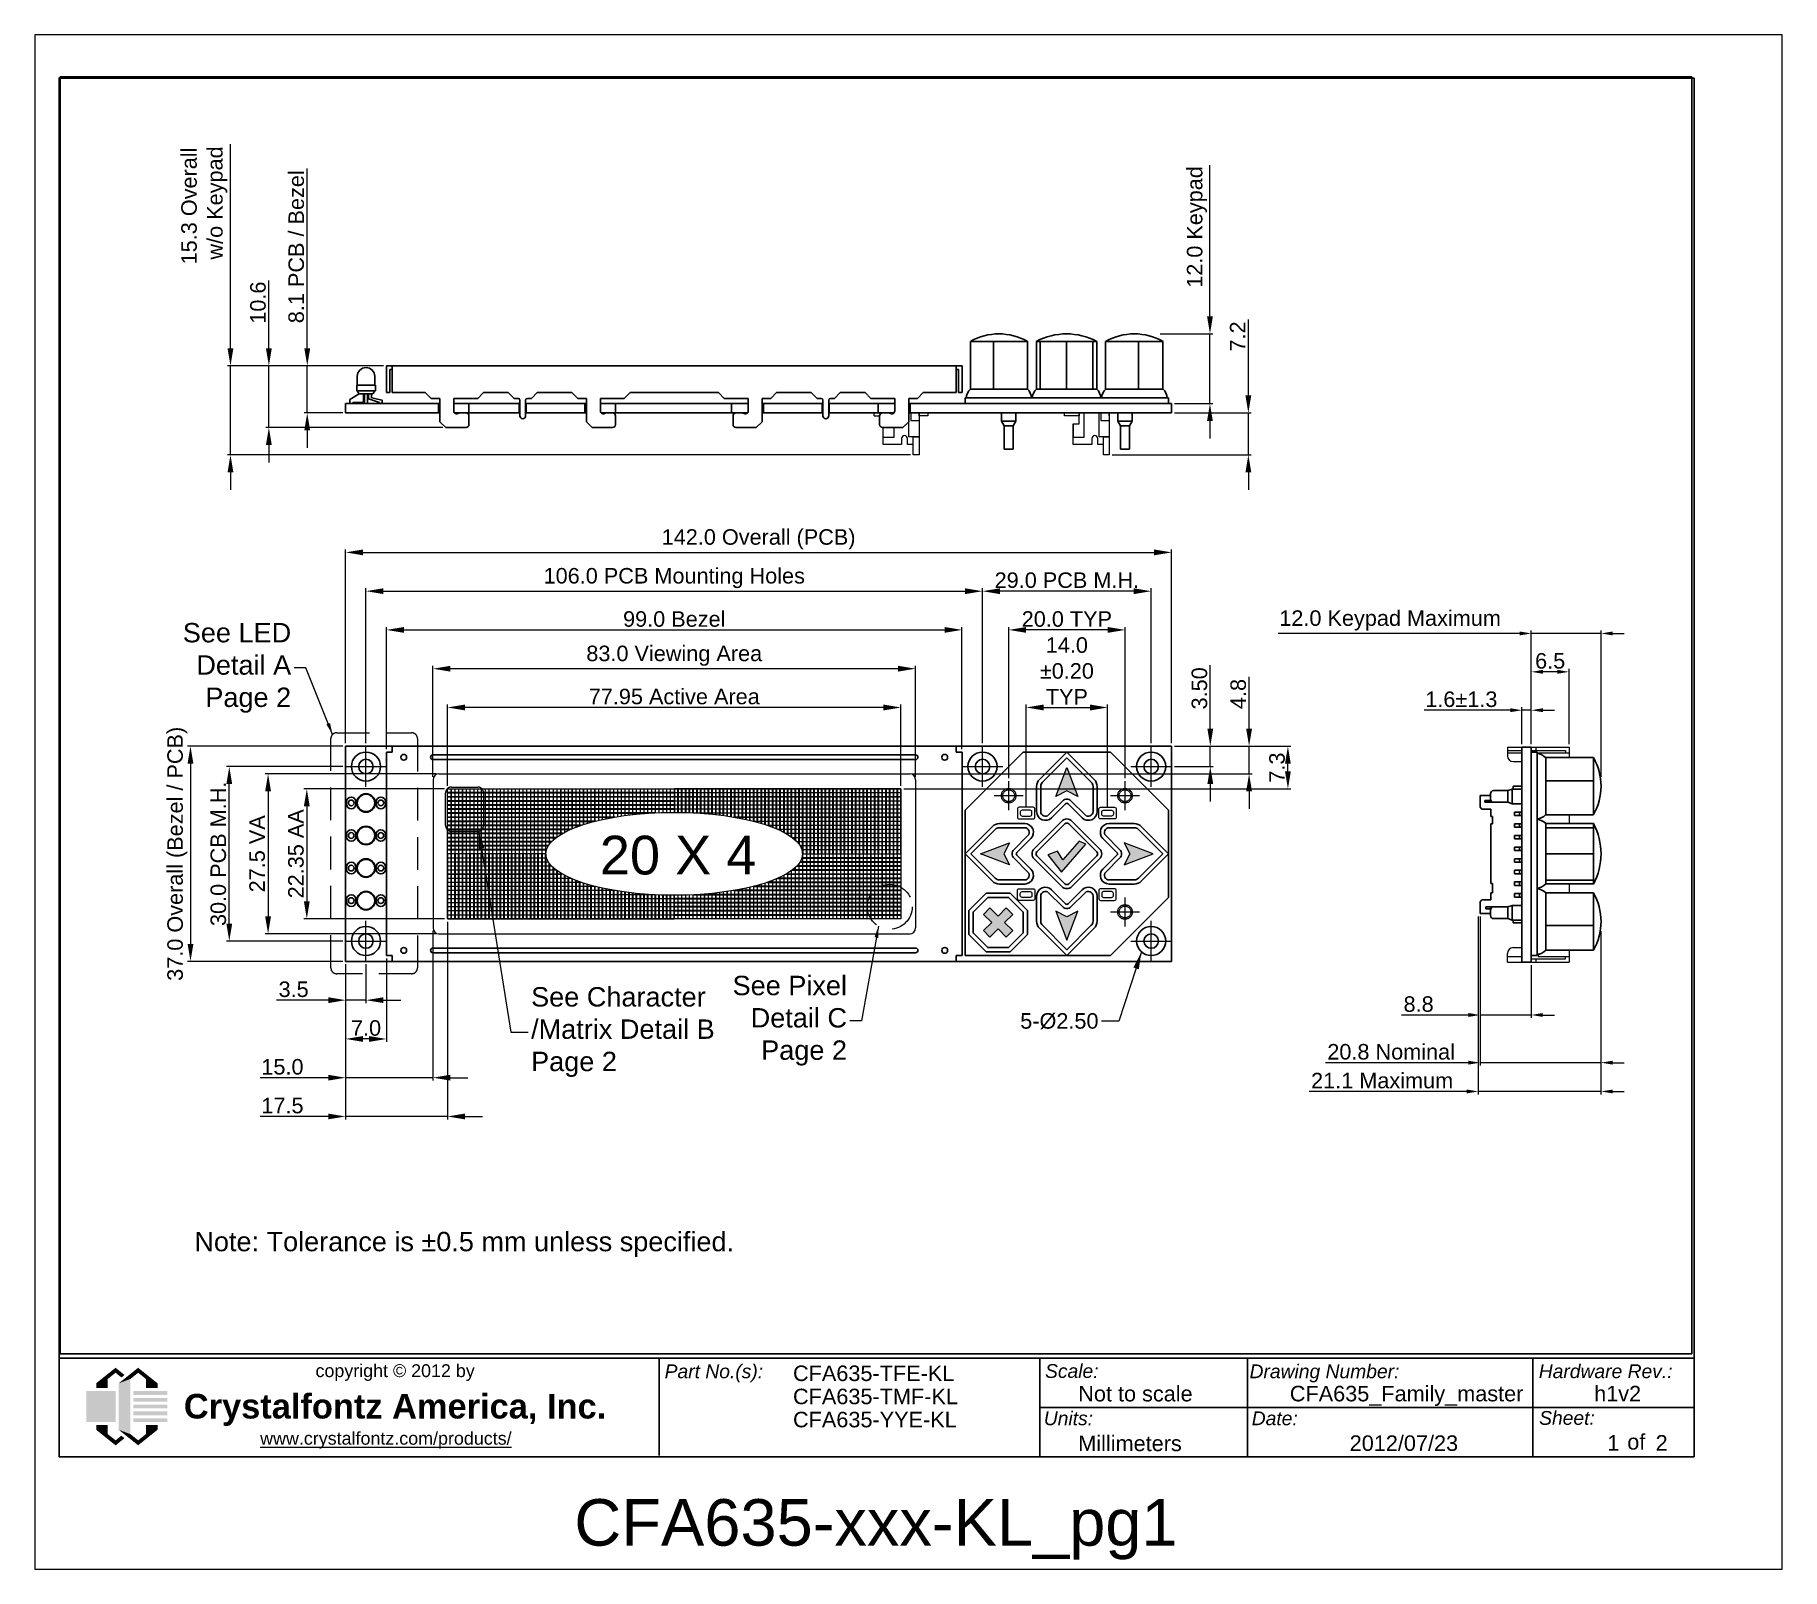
# Paper-space layout 'CFA635-KL_pg1' of a CAD drawing. Extents: x 40 to 265, y 23 to 221.
# The model-space entities are those that its viewports show. They can reach past a viewport. Long polylines and large blocks are cut down to what shows.
import ezdxf

# ---------------------------------------------------------------- set-up
doc = ezdxf.new("R2010")
doc.units = 0
for name, pattern in [('CENTER2', [28.575, 19.05, -3.175, 3.175, -3.175]), ('DASHED', [0.75, 0.5, -0.25]), ('HIDDEN2', [4.7625, 3.175, -1.5875])]:
    doc.linetypes.add(name, pattern=pattern)
doc.layers.get('0').update_dxf_attribs({"linetype": 'CONTINUOUS'})
doc.layers.get('DEFPOINTS').update_dxf_attribs({"color": 252, "linetype": 'CONTINUOUS'})
for name, color, linetype, lineweight in [('-Dim_mm', 5, 'CONTINUOUS', 13), ('-Text', 7, 'CONTINUOUS', 9), ('AA Detail', 6, 'CONTINUOUS', 20), ('ACTIVE_AREA', 6, 'CONTINUOUS', 0), ('BEZEL', 7, 'CONTINUOUS', 18), ('CENTER', 1, 'CENTER2', 9), ('Detail Circle', 132, 'HIDDEN2', 20), ('FBSCAB', 1, 'CONTINUOUS', 15), ('Thin', 7, 'CONTINUOUS', 0), ('VIEW_AREA', 44, 'CONTINUOUS', 20)]:
    doc.layers.add(name, color=color, linetype=linetype, lineweight=lineweight)
for name, color, linetype in [('Border-MO', 5, 'CONTINUOUS'), ('BZL', 7, 'CONTINUOUS'), ('KEYPAD', 253, 'CONTINUOUS'), ('LED', 7, 'CONTINUOUS'), ('PCB', 94, 'CONTINUOUS'), ('Red Logo', 1, 'CONTINUOUS')]:
    doc.layers.add(name, color=color, linetype=linetype)
doc.layers.add('VIEWPORT', color=8, linetype='CONTINUOUS', plot=False)
doc.styles.get("Standard").update_dxf_attribs({"font": 'arial.ttf'})
doc.styles.add('STYLE1', font='arial.ttf')
doc.dimstyles.new('10x LO_mm', dxfattribs={"dimtxt": 2.6666, "dimasz": 2, "dimexe": 0.5, "dimexo": 0.5, "dimgap": 0.5, "dimtad": 1, "dimlfac": 0.1, "dimzin": 4, "dimdsep": 46, "dimtxsty": 'STYLE1', "dimcen": -2.5, "dimclrd": 256, "dimclre": 256, "dimclrt": 256, "dimadec": 0, "dimazin": 0, "dimtp": 0.5, "dimtm": 0.5, "dimtfac": 1, "dimtmove": 0, "dimatfit": 1, "dimfxl": 0, "dimtolj": 1, "dimtzin": 0, "dimlwd": -1, "dimlwe": -1, "dimarcsym": 0})
doc.dimstyles.new('Cfontz_mm', dxfattribs={"dimtxt": 2, "dimasz": 2, "dimexe": 0.5, "dimexo": 0.5, "dimgap": 0.5, "dimtad": 1, "dimzin": 4, "dimdsep": 46, "dimtxsty": 'STYLE1', "dimcen": 2.5, "dimclrd": 256, "dimclre": 256, "dimclrt": 256, "dimadec": 0, "dimazin": 0, "dimtp": 0.5, "dimtm": 0.5, "dimtfac": 1, "dimtmove": 0, "dimatfit": 1, "dimfxl": 0, "dimtolj": 1, "dimtzin": 0, "dimlwd": -1, "dimlwe": -1, "dimarcsym": 0})
doc.dimstyles.new('LO_mm', dxfattribs={"dimtxt": 2.6666, "dimasz": 3, "dimexe": 0.5, "dimexo": 0.5, "dimgap": 0.5, "dimtad": 1, "dimzin": 4, "dimdsep": 46, "dimtxsty": 'STYLE1', "dimcen": -2.5, "dimclrd": 256, "dimclre": 256, "dimclrt": 256, "dimadec": 0, "dimazin": 0, "dimtp": 0.5, "dimtm": 0.5, "dimtfac": 1, "dimtmove": 0, "dimatfit": 1, "dimfxl": 0, "dimtolj": 1, "dimtzin": 0, "dimlwd": -1, "dimlwe": -1, "dimarcsym": 0})

psp = doc.layouts.new('CFA635-KL_pg1')

msp = doc.modelspace()

# ---------------------------------------------------------------- texts
at = {"layer": '-Dim_mm', "insert": (543.9, 1.812), "char_height": 2.6666, "attachment_point": 6, "style": 'STYLE1'}
msp.add_mtext('\\A1;5-%%C2.50', dxfattribs=at)
at = {"layer": '-Text', "style": 'STYLE1'}
msp.add_text('20 X 4', height=6.6666, dxfattribs=at).set_placement((458.161, 27.042))
at = {"layer": '-Text', "char_height": 3.3333, "style": 'STYLE1'}
for s, insert, attachment_point in [('See LED\\PDetail A\\PPage 2', (405.102, 62.569), 6), ('See Pixel\\PDetail C\\PPage 2', (500.66, 1.896), 6), ('See Character \\P/Matrix Detail B\\PPage 2', (446.348, -0.055), 4)]:
    msp.add_mtext(s, dxfattribs=dict(at, insert=insert, attachment_point=attachment_point))
at = {"insert": (388.46, -34.416), "char_height": 3.33, "width": 103.81025, "attachment_point": 1}
msp.add_mtext('\\pi-7.5,l7.5,t7.5;{\\C7;Note: Tolerance is %%P0.5 mm unless specified.}', dxfattribs=at)
at = {"layer": 'DEFPOINTS', "insert": (505.642, -80.375), "char_height": 8, "width": 103.37067, "attachment_point": 2}
msp.add_mtext('CFA635-xxx-KL_pg1', dxfattribs=at)

# ---------------------------------------------------------------- blocks, each defined once
blk = doc.blocks.new('CFA_BORDER')
at = {"layer": 'Border-MO'}
for p, q in [((210.82, 12.7), (0, 12.7)), ((77.39, 0.16), (77.39, 12.7)), ((126.45, 12.66), (126.45, 0)), ((153.22, 0), (153.22, 12.7)), ((190.04, 0), (190.04, 12.7)), ((210.82, 6.35), (126.45, 6.33))]:
    blk.add_line(p, q, dxfattribs=at)
blk.add_lwpolyline([(0, 0), (210.82, 0), (210.82, 177.8), (0, 177.8)], close=True, dxfattribs=at)
at = {"layer": 'Red Logo'}
for points in [[(4.78, 9.47), (7.28, 11.47), (6.28, 10.03), (7.28, 10.83)], [(7.28, 10.83), (8.03, 10.22), (7.28, 11.47), (8.43, 10.54)], [(7.69, 9.47), (10.19, 11.47), (9.19, 10.03), (10.19, 10.83)], [(10.19, 10.83), (10.19, 11.47), (11.69, 9.63), (12.69, 9.47)], [(6.28, 8.84), (4.78, 8.84), (6.28, 10.03), (4.78, 9.47)], [(7.69, 9.47), (7.69, 3.47), (9.19, 10.03), (9.19, 2.91)], [(11.19, 8.84), (11.19, 10.03), (11.69, 8.84), (11.69, 9.63)], [(11.69, 8.84), (11.69, 9.63), (12.69, 8.84), (12.69, 9.47)], [(3.53, 8.47), (7.31, 8.47), (3.53, 4.47), (7.31, 4.47)], [(9.56, 7.97), (9.56, 8.47), (13.94, 7.97), (13.94, 8.47)], [(9.56, 7.59), (9.56, 7.09), (13.94, 7.59), (13.94, 7.09)], [(9.56, 6.72), (9.56, 6.22), (13.94, 6.72), (13.94, 6.22)], [(9.56, 5.34), (9.56, 5.84), (13.94, 5.34), (13.94, 5.84)], [(9.56, 4.47), (9.56, 4.97), (13.94, 4.47), (13.94, 4.97)], [(4.78, 4.09), (6.28, 4.09), (4.78, 3.47), (6.28, 2.91)], [(4.78, 3.47), (7.28, 1.47), (6.28, 2.91), (7.28, 2.11)], [(7.28, 1.47), (7.28, 2.11), (8.43, 2.39), (8.03, 2.71)], [(7.69, 3.47), (10.19, 1.47), (9.19, 2.91), (10.19, 2.11)], [(10.19, 1.47), (10.19, 2.11), (12.69, 3.47), (11.69, 3.31)], [(11.19, 4.09), (11.69, 4.09), (11.19, 2.91), (11.69, 3.31)], [(11.69, 4.09), (11.69, 3.31), (12.69, 4.09), (12.69, 3.47)]]:
    blk.add_solid(points, dxfattribs=at)
at = {"layer": '-Text', "attachment_point": 1}
for s, insert, char_height, width in [('copyright © 2012 by', (33.06, 11.92), 1.65, 20.9522), ('{\\fArial|b0|i1|c0|p34;Part No.(s):}', (78.08, 11.9), 1.778, 12.9428), ('{\\fArial|b0|i1|c0|p34;Scale:}', (127.13, 11.94), 1.778, 5.7923), ('{\\fArial|b0|i1|c0|p34;Drawing Number:}', (153.5, 11.9), 1.778, 20.0474), ('{\\fArial|b0|i1|c0|p34;Hardware Rev.:}', (190.79, 11.91), 1.778, 17.4127), ('{\\fArial|b1|i0|c0|p34;Crystalfontz America, Inc.}', (16.08, 8.1), 3.175, 54.6748), ('{\\fArial|b0|i1|c0|p34;Units:}', (126.97, 5.84), 1.778, 5.7923), ('{\\fArial|b0|i1|c0|p34;Date:}', (153.78, 5.84), 1.778, 6.5003), ('{\\fArial|b0|i1|c0|p34;Sheet:}', (190.84, 5.89), 1.778, 6.8164), ('{\\Lwww.crystalfontz.com/products/}', (25.92, 3.2), 1.651, 34.0431), ('of', (202.2, 2.92), 2, 2.8831)]:
    blk.add_mtext(s, dxfattribs=dict(at, insert=insert, char_height=char_height, width=width))
blk = doc.blocks.new('Cfontz_Border')
at = {"layer": '-Text'}
blk.add_blockref('CFA_BORDER', (0, 0), dxfattribs=at)
for tag, p in [('CFAH1234X-XXX-XX', (94.64, 9.76)), ('NOT_TO_SCALE', (131.42, 7.12)), ('CFAH1234X_MASTER', (158.69, 7.14)), ('VA', (197.93, 7.14)), ('CFAH1234X-XXX-XX', (94.64, 6.77)), ('CFAH1234X-XXX-XX', (94.64, 3.79)), ('CFAH1234X-XXX-XX', (94.64, 0.74)), ('MILLIMETERS', (131.42, 0.72)), ('2008/01/01', (166.41, 0.75)), ('1', (199.64, 0.79)), ('1', (205.86, 0.79))]:
    blk.add_attdef(tag, p, '', height=2, dxfattribs=at)
blk = doc.blocks.new('va')
at = {"layer": 'VIEW_AREA'}
for p, q in [((452.83, 175.9), (452.83, 150.4)), ((453.83, 176.9), (534.78, 176.9)), ((535.78, 175.9), (535.78, 150.4)), ((453.83, 149.4), (534.78, 149.4))]:
    blk.add_line(p, q, dxfattribs=at)
for centre, start, end in [((453.83, 175.9), 90, 180), ((534.78, 175.9), 0, 90), ((453.83, 150.4), 180, 270), ((534.78, 150.4), 270, 0)]:
    blk.add_arc(centre, 1, start, end, dxfattribs=at)
blk = doc.blocks.new('bezel')
at = {"layer": 'BZL'}
for p, q in [((444.83, 180.65), (444.83, 145.65)), ((445.83, 180.65), (444.83, 180.65)), ((445.83, 181.65), (542.78, 181.65)), ((445.83, 181.65), (445.83, 180.65)), ((542.78, 181.65), (542.78, 180.65)), ((542.78, 180.65), (543.78, 180.65)), ((543.78, 180.65), (543.78, 145.65)), ((535.8, 180.15), (452.8, 180.15)), ((535.8, 179.35), (452.8, 179.35)), ((444.83, 145.65), (445.83, 145.65)), ((445.83, 144.65), (445.83, 145.65)), ((445.83, 144.65), (542.78, 144.65)), ((535.8, 146.95), (452.8, 146.95)), ((535.8, 146.15), (452.8, 146.15)), ((542.78, 144.65), (542.78, 145.65)), ((542.78, 145.65), (543.78, 145.65))]:
    blk.add_line(p, q, dxfattribs=at)
for centre in [(447.8, 179.75), (540.8, 179.75), (447.8, 146.55), (540.8, 146.55)]:
    blk.add_circle(centre, 0.5, dxfattribs=at)
for centre, start, end in [((452.8, 179.75), 90, 270), ((535.8, 179.75), 270, 90), ((452.8, 146.55), 90, 270), ((535.8, 146.55), 270, 90)]:
    blk.add_arc(centre, 0.4, start, end, dxfattribs=at)
at = {"layer": 'BZL', "linetype": 'ByBlock'}
blk.add_point((444.83, 179.29), dxfattribs=at)
blk = doc.blocks.new('*D5')
at = {"layer": '-Dim_mm', "transparency": 16777216}
for p, q in [((523.96, 49.6), (523.96, 76.26)), ((549.96, 75.76), (526.96, 75.76)), ((552.96, 49.6), (552.96, 76.26))]:
    blk.add_line(p, q, dxfattribs=at)
for points in [[(526.96, 76.26), (526.96, 75.26), (523.96, 75.76)], [(549.96, 76.26), (549.96, 75.26), (552.96, 75.76)]]:
    blk.add_solid(points, dxfattribs=at)
at = {"layer": 'DEFPOINTS', "color": 0, "transparency": 16777216}
for p in [(523.96, 75.76), (523.96, 49.1), (552.96, 49.1)]:
    blk.add_point(p, dxfattribs=at)
at = {"layer": '-Dim_mm', "transparency": 16777216, "insert": (538.46, 77.64), "char_height": 2.6666, "attachment_point": 5, "style": 'STYLE1'}
blk.add_mtext('\\A1;29.0 PCB M.H.', dxfattribs=at)
blk = doc.blocks.new('*D6')
at = {"layer": '-Dim_mm', "transparency": 16777216}
for p, q in [((528.46, 43.6), (528.46, 69.6)), ((545.46, 69.1), (531.46, 69.1)), ((548.46, 43.6), (548.46, 69.6))]:
    blk.add_line(p, q, dxfattribs=at)
for points in [[(531.46, 69.6), (531.46, 68.6), (528.46, 69.1)], [(545.46, 69.6), (545.46, 68.6), (548.46, 69.1)]]:
    blk.add_solid(points, dxfattribs=at)
at = {"layer": 'DEFPOINTS', "color": 0, "transparency": 16777216}
for p in [(528.46, 69.1), (528.46, 43.1), (548.46, 43.1)]:
    blk.add_point(p, dxfattribs=at)
at = {"layer": '-Dim_mm', "transparency": 16777216, "insert": (538.46, 70.96), "char_height": 2.6666, "attachment_point": 5, "style": 'STYLE1'}
blk.add_mtext('\\A1;20.0 TYP', dxfattribs=at)
blk = doc.blocks.new('*D7')
at = {"layer": '-Dim_mm', "transparency": 16777216}
for p, q in [((563.12, 52.1), (563.12, 63.01)), ((556.96, 49.1), (563.62, 49.1)), ((563.12, 45.6), (563.12, 49.1)), ((556.96, 45.6), (563.62, 45.6)), ((563.12, 42.6), (563.12, 39.6))]:
    blk.add_line(p, q, dxfattribs=at)
for points in [[(562.62, 52.1), (563.62, 52.1), (563.12, 49.1)], [(562.62, 42.6), (563.62, 42.6), (563.12, 45.6)]]:
    blk.add_solid(points, dxfattribs=at)
at = {"layer": 'DEFPOINTS', "color": 0, "transparency": 16777216}
for p in [(556.46, 49.1), (563.12, 49.1), (556.46, 45.6)]:
    blk.add_point(p, dxfattribs=at)
at = {"layer": '-Dim_mm', "transparency": 16777216, "insert": (561.26, 59.05), "char_height": 2.667, "attachment_point": 5, "rotation": 90, "style": 'STYLE1'}
blk.add_mtext('\\A1;3.50', dxfattribs=at)
blk = doc.blocks.new('*D8')
at = {"layer": '-Dim_mm', "transparency": 16777216}
for p, q in [((569.79, 52.1), (569.79, 61.06)), ((556.96, 49.1), (570.29, 49.1)), ((569.79, 44.35), (569.79, 49.1)), ((511.93, 44.35), (570.29, 44.35)), ((569.79, 41.35), (569.79, 38.35))]:
    blk.add_line(p, q, dxfattribs=at)
for points in [[(569.29, 52.1), (570.29, 52.1), (569.79, 49.1)], [(569.29, 41.35), (570.29, 41.35), (569.79, 44.35)]]:
    blk.add_solid(points, dxfattribs=at)
at = {"layer": 'DEFPOINTS', "color": 0, "transparency": 16777216}
for p in [(556.46, 49.1), (569.79, 49.1), (511.43, 44.35)]:
    blk.add_point(p, dxfattribs=at)
at = {"layer": '-Dim_mm', "transparency": 16777216, "insert": (567.93, 58.08), "char_height": 2.667, "attachment_point": 5, "rotation": 90, "style": 'STYLE1'}
blk.add_mtext('\\A1;4.8', dxfattribs=at)
blk = doc.blocks.new('*D9')
at = {"layer": '-Dim_mm', "transparency": 16777216}
for p, q in [((556.96, 49.1), (576.96, 49.1)), ((576.46, 44.77), (576.46, 46.1)), ((510.43, 41.77), (576.96, 41.77))]:
    blk.add_line(p, q, dxfattribs=at)
for points in [[(575.96, 46.1), (576.96, 46.1), (576.46, 49.1)], [(575.96, 44.77), (576.96, 44.77), (576.46, 41.77)]]:
    blk.add_solid(points, dxfattribs=at)
at = {"layer": 'DEFPOINTS', "color": 0, "transparency": 16777216}
for p in [(556.46, 49.1), (576.46, 49.1), (509.93, 41.77)]:
    blk.add_point(p, dxfattribs=at)
at = {"layer": '-Dim_mm', "transparency": 16777216, "insert": (574.6, 45.43), "char_height": 2.667, "attachment_point": 5, "rotation": 90, "style": 'STYLE1'}
blk.add_mtext('\\A1;7.3', dxfattribs=at)
blk = doc.blocks.new('*D10')
at = {"layer": '-Dim_mm', "transparency": 16777216}
for p, q in [((414.46, 11.6), (414.46, 4.93)), ((417.96, 11.6), (417.96, 4.93)), ((411.46, 5.43), (402.59, 5.43)), ((417.96, 5.43), (414.46, 5.43)), ((420.96, 5.43), (423.96, 5.43))]:
    blk.add_line(p, q, dxfattribs=at)
for points in [[(411.46, 5.93), (411.46, 4.93), (414.46, 5.43)], [(420.96, 5.93), (420.96, 4.93), (417.96, 5.43)]]:
    blk.add_solid(points, dxfattribs=at)
at = {"layer": 'DEFPOINTS', "color": 0, "transparency": 16777216}
for p in [(414.46, 12.1), (417.96, 12.1), (414.46, 5.43)]:
    blk.add_point(p, dxfattribs=at)
at = {"layer": '-Dim_mm', "transparency": 16777216, "insert": (405.52, 7.29), "char_height": 2.667, "attachment_point": 5, "style": 'STYLE1'}
blk.add_mtext('\\A1;3.5', dxfattribs=at)
blk = doc.blocks.new('*D11')
at = {"layer": '-Dim_mm', "transparency": 16777216}
for p, q in [((421.48, 12.6), (421.48, -1.74)), ((414.46, 11.6), (414.46, -1.74)), ((418.48, -1.24), (417.46, -1.24))]:
    blk.add_line(p, q, dxfattribs=at)
for points in [[(417.46, -0.74), (417.46, -1.74), (414.46, -1.24)], [(418.48, -0.74), (418.48, -1.74), (421.48, -1.24)]]:
    blk.add_solid(points, dxfattribs=at)
at = {"layer": 'DEFPOINTS', "color": 0, "transparency": 16777216}
for p in [(414.46, 12.1), (421.48, 13.1), (414.46, -1.24)]:
    blk.add_point(p, dxfattribs=at)
at = {"layer": '-Dim_mm', "transparency": 16777216, "insert": (417.97, 0.63), "char_height": 2.667, "attachment_point": 5, "style": 'STYLE1'}
blk.add_mtext('\\A1;7.0', dxfattribs=at)
blk = doc.blocks.new('*D12')
at = {"layer": '-Dim_mm', "transparency": 16777216}
for p, q in [((429.48, 17.35), (429.48, -8.4)), ((414.46, 11.6), (414.46, -8.4)), ((411.46, -7.9), (399.76, -7.9)), ((429.48, -7.9), (414.46, -7.9)), ((432.48, -7.9), (435.48, -7.9))]:
    blk.add_line(p, q, dxfattribs=at)
for points in [[(411.46, -7.4), (411.46, -8.4), (414.46, -7.9)], [(432.48, -7.4), (432.48, -8.4), (429.48, -7.9)]]:
    blk.add_solid(points, dxfattribs=at)
at = {"layer": 'DEFPOINTS', "color": 0, "transparency": 16777216}
for p in [(429.48, 17.85), (414.46, 12.1), (414.46, -7.9)]:
    blk.add_point(p, dxfattribs=at)
at = {"layer": '-Dim_mm', "transparency": 16777216, "insert": (403.6, -6.04), "char_height": 2.667, "attachment_point": 5, "style": 'STYLE1'}
blk.add_mtext('\\A1;15.0', dxfattribs=at)
blk = doc.blocks.new('*D13')
at = {"layer": '-Dim_mm', "transparency": 16777216}
for p, q in [((431.98, 18.92), (431.98, -15.07)), ((414.46, 11.6), (414.46, -15.07)), ((411.46, -14.57), (399.75, -14.57)), ((431.98, -14.57), (414.46, -14.57)), ((434.98, -14.57), (437.98, -14.57))]:
    blk.add_line(p, q, dxfattribs=at)
for points in [[(411.46, -14.07), (411.46, -15.07), (414.46, -14.57)], [(434.98, -14.07), (434.98, -15.07), (431.98, -14.57)]]:
    blk.add_solid(points, dxfattribs=at)
at = {"layer": 'DEFPOINTS', "color": 0, "transparency": 16777216}
for p in [(431.98, 19.42), (414.46, 12.1), (414.46, -14.57)]:
    blk.add_point(p, dxfattribs=at)
at = {"layer": '-Dim_mm', "transparency": 16777216, "insert": (403.6, -12.71), "char_height": 2.667, "attachment_point": 5, "style": 'STYLE1'}
blk.add_mtext('\\A1;17.5', dxfattribs=at)
blk = doc.blocks.new('A$C52C93853')
at = {"layer": 'BZL'}
for p, q in [((9.18, 9.6), (10.18, 10.6)), ((9.18, 9.6), (9.18, 5.6)), ((13.68, 10.6), (10.18, 10.6)), ((14.18, 10.1), (14.18, 8.6)), ((34.38, 9.6), (35.38, 10.6)), ((34.38, 9.6), (34.38, 5.6)), ((38.88, 10.6), (35.38, 10.6)), ((39.38, 10.1), (39.38, 8.6)), ((59.58, 10.1), (59.58, 8.6)), ((60.08, 10.6), (63.58, 10.6)), ((64.58, 9.6), (63.58, 10.6)), ((64.58, 9.6), (64.58, 5.6)), ((84.78, 10.1), (84.78, 8.6)), ((85.28, 10.6), (88.78, 10.6)), ((89.78, 9.6), (88.78, 10.6)), ((89.78, 9.6), (89.78, 5.6)), ((11.58, 7.75), (11.58, 5.6)), ((13.68, 8.1), (12.47, 8.1)), ((22.93, 5.9), (22.93, 8.6)), ((23.93, 5.9), (23.93, 8.6)), ((36.78, 7.75), (36.78, 5.6)), ((38.88, 8.1), (37.67, 8.1)), ((60.08, 8.1), (61.28, 8.1)), ((62.18, 7.75), (62.18, 5.6)), ((75.03, 5.9), (75.03, 8.6)), ((76.03, 5.9), (76.03, 8.6)), ((85.28, 8.1), (86.48, 8.1)), ((87.38, 7.75), (87.38, 5.6)), ((0, 4.6), (0, 0)), ((0.6, 4.6), (0, 4.6)), ((0.6, 4.6), (0.6, 0.6)), ((1, 4.6), (1, 0)), ((1, 4.6), (6.68, 4.6)), ((7.68, 5.6), (6.68, 4.6)), ((9.18, 5.6), (7.68, 5.6)), ((15.68, 5.6), (11.58, 5.6)), ((15.68, 5.6), (16.68, 4.6)), ((16.68, 4.6), (20.93, 4.6)), ((21.93, 5.6), (20.93, 4.6)), ((21.93, 5.6), (22.63, 5.6)), ((24.23, 5.6), (24.93, 5.6)), ((24.93, 5.6), (25.93, 4.6)), ((25.93, 4.6), (31.88, 4.6)), ((32.88, 5.6), (31.88, 4.6)), ((34.38, 5.6), (32.88, 5.6)), ((40.88, 5.6), (36.78, 5.6)), ((40.88, 5.6), (41.88, 4.6)), ((41.88, 4.6), (57.08, 4.6)), ((58.08, 5.6), (57.08, 4.6)), ((58.08, 5.6), (62.18, 5.6)), ((64.58, 5.6), (66.08, 5.6)), ((66.08, 5.6), (67.08, 4.6)), ((67.08, 4.6), (73.03, 4.6)), ((74.03, 5.6), (73.03, 4.6)), ((74.73, 5.6), (74.03, 5.6)), ((77.03, 5.6), (76.33, 5.6)), ((77.03, 5.6), (78.03, 4.6)), ((78.03, 4.6), (82.28, 4.6)), ((83.28, 5.6), (82.28, 4.6)), ((83.28, 5.6), (87.38, 5.6)), ((89.78, 5.6), (91.28, 5.6)), ((91.28, 5.6), (92.28, 4.6)), ((92.28, 4.6), (97.95, 4.6)), ((97.95, 4.6), (97.95, 0)), ((98.35, 4.6), (98.35, 0.6)), ((98.35, 4.6), (98.95, 4.6)), ((98.95, 4.6), (98.95, 0)), ((0, 0), (98.95, 0)), ((1, 0.6), (0.6, 0.6)), ((97.95, 0.6), (98.35, 0.6))]:
    blk.add_line(p, q, dxfattribs=at)
for centre, radius, start, end in [((13.68, 10.1), 0.5, 360, 90), ((23.43, 8.6), 0.5, 0, 180), ((38.88, 10.1), 0.5, 360, 90), ((60.08, 10.1), 0.5, 90, 180), ((75.53, 8.6), 0.5, 0, 180), ((85.28, 10.1), 0.5, 90, 180), ((12.08, 7.75), 0.5, 49.256, 180), ((12.47, 8.2), 0.1, 229.256, 270), ((13.68, 8.6), 0.5, 270, 360), ((37.28, 7.75), 0.5, 49.256, 180), ((37.67, 8.2), 0.1, 229.256, 270), ((38.88, 8.6), 0.5, 270, 360), ((60.08, 8.6), 0.5, 180, 270), ((61.28, 8.2), 0.1, 270, 310.744), ((61.68, 7.75), 0.5, 0, 130.744), ((85.28, 8.6), 0.5, 180, 270), ((86.48, 8.2), 0.1, 270, 310.744), ((86.88, 7.75), 0.5, 0, 130.744), ((22.63, 5.9), 0.3, 270, 0), ((24.23, 5.9), 0.3, 180, 270), ((74.73, 5.9), 0.3, 270, 0), ((76.33, 5.9), 0.3, 180, 270)]:
    blk.add_arc(centre, radius, start, end, dxfattribs=at)
blk = doc.blocks.new('*D14')
at = {"layer": '-Dim_mm', "transparency": 16777216}
for p, q in [((563.06, 123.01), (563.06, 149.01)), ((554.49, 120.01), (563.56, 120.01)), ((563.06, 108.01), (563.06, 120.01)), ((556.96, 108.01), (563.56, 108.01)), ((563.06, 105.01), (563.06, 102.01))]:
    blk.add_line(p, q, dxfattribs=at)
for points in [[(562.56, 123.01), (563.56, 123.01), (563.06, 120.01)], [(562.56, 105.01), (563.56, 105.01), (563.06, 108.01)]]:
    blk.add_solid(points, dxfattribs=at)
at = {"layer": 'DEFPOINTS', "color": 0, "transparency": 16777216}
for p in [(553.99, 120.01), (556.46, 108.01), (563.06, 108.01)]:
    blk.add_point(p, dxfattribs=at)
at = {"layer": '-Dim_mm', "transparency": 16777216, "insert": (560.83, 138.39), "char_height": 2.6666, "attachment_point": 5, "rotation": 90, "style": 'STYLE1'}
blk.add_mtext('\\A1;12.0 Keypad', dxfattribs=at)
blk = doc.blocks.new('*D15')
at = {"layer": '-Dim_mm', "transparency": 16777216}
for p, q in [((569.66, 109.41), (569.66, 122.46)), ((556.96, 106.41), (570.16, 106.41)), ((569.66, 99.21), (569.66, 106.41)), ((546.26, 99.21), (570.16, 99.21)), ((569.66, 96.21), (569.66, 93.21))]:
    blk.add_line(p, q, dxfattribs=at)
for points in [[(569.16, 109.41), (570.16, 109.41), (569.66, 106.41)], [(569.16, 96.21), (570.16, 96.21), (569.66, 99.21)]]:
    blk.add_solid(points, dxfattribs=at)
at = {"layer": 'DEFPOINTS', "color": 0, "transparency": 16777216}
for p in [(556.46, 106.41), (545.76, 99.21), (569.66, 99.21)]:
    blk.add_point(p, dxfattribs=at)
at = {"layer": '-Dim_mm', "transparency": 16777216, "insert": (567.82, 119.56), "char_height": 2.667, "attachment_point": 5, "rotation": 90, "style": 'STYLE1'}
blk.add_mtext('\\A1;7.2 ', dxfattribs=at)
blk = doc.blocks.new('*D16')
at = {"layer": '-Dim_mm', "transparency": 16777216}
for p, q in [((401.26, 117.51), (401.26, 129.21)), ((420.98, 114.51), (400.76, 114.51)), ((401.26, 103.91), (401.26, 114.51)), ((431.16, 103.91), (400.76, 103.91)), ((401.26, 100.91), (401.26, 97.91))]:
    blk.add_line(p, q, dxfattribs=at)
for points in [[(400.76, 117.51), (401.76, 117.51), (401.26, 114.51)], [(400.76, 100.91), (401.76, 100.91), (401.26, 103.91)]]:
    blk.add_solid(points, dxfattribs=at)
at = {"layer": 'DEFPOINTS', "color": 0, "transparency": 16777216}
for p in [(421.48, 114.51), (401.26, 103.91), (431.66, 103.91)]:
    blk.add_point(p, dxfattribs=at)
at = {"layer": '-Dim_mm', "transparency": 16777216, "insert": (399.4, 125.38), "char_height": 2.667, "attachment_point": 5, "rotation": 90, "style": 'STYLE1'}
blk.add_mtext('\\A1;10.6', dxfattribs=at)
blk = doc.blocks.new('*D17')
at = {"layer": '-Dim_mm', "transparency": 16777216}
for p, q in [((394.66, 117.51), (394.66, 152.62)), ((420.98, 114.51), (394.16, 114.51)), ((394.66, 99.21), (394.66, 114.51)), ((511.56, 99.21), (394.16, 99.21)), ((394.66, 96.21), (394.66, 93.21))]:
    blk.add_line(p, q, dxfattribs=at)
for points in [[(394.16, 117.51), (395.16, 117.51), (394.66, 114.51)], [(394.16, 96.21), (395.16, 96.21), (394.66, 99.21)]]:
    blk.add_solid(points, dxfattribs=at)
at = {"layer": 'DEFPOINTS', "color": 0, "transparency": 16777216}
for p in [(421.48, 114.51), (394.66, 99.21), (512.06, 99.21)]:
    blk.add_point(p, dxfattribs=at)
at = {"layer": '-Dim_mm', "transparency": 16777216, "insert": (390.16, 142), "char_height": 2.6666, "attachment_point": 5, "rotation": 90, "style": 'STYLE1'}
blk.add_mtext('\\A1;15.3 Overall\\P w/o Keypad', dxfattribs=at)
blk = doc.blocks.new('*D18')
at = {"layer": '-Dim_mm', "transparency": 16777216}
for p, q in [((431.48, 41.77), (407.29, 41.77)), ((407.79, 38.77), (407.79, 22.42)), ((431.48, 19.42), (407.29, 19.42))]:
    blk.add_line(p, q, dxfattribs=at)
for points in [[(407.29, 38.77), (408.29, 38.77), (407.79, 41.77)], [(407.29, 22.42), (408.29, 22.42), (407.79, 19.42)]]:
    blk.add_solid(points, dxfattribs=at)
at = {"layer": 'DEFPOINTS', "color": 0, "transparency": 16777216}
for p in [(431.98, 41.77), (407.79, 19.42), (431.98, 19.42)]:
    blk.add_point(p, dxfattribs=at)
at = {"layer": '-Dim_mm', "transparency": 16777216, "insert": (405.93, 30.6), "char_height": 2.6666, "attachment_point": 5, "rotation": 90, "style": 'STYLE1'}
blk.add_mtext('\\A1;22.35 AA', dxfattribs=at)
blk = doc.blocks.new('*D19')
at = {"layer": '-Dim_mm', "transparency": 16777216}
for p, q in [((429.98, 44.35), (400.63, 44.35)), ((401.13, 41.35), (401.13, 19.85)), ((429.98, 16.85), (400.63, 16.85))]:
    blk.add_line(p, q, dxfattribs=at)
for points in [[(400.63, 41.35), (401.63, 41.35), (401.13, 44.35)], [(400.63, 19.85), (401.63, 19.85), (401.13, 16.85)]]:
    blk.add_solid(points, dxfattribs=at)
at = {"layer": 'DEFPOINTS', "color": 0, "transparency": 16777216}
for p in [(430.48, 44.35), (401.13, 16.85), (430.48, 16.85)]:
    blk.add_point(p, dxfattribs=at)
at = {"layer": '-Dim_mm', "transparency": 16777216, "insert": (399.26, 30.6), "char_height": 2.6666, "attachment_point": 5, "rotation": 90, "style": 'STYLE1'}
blk.add_mtext('\\A1;27.5 VA', dxfattribs=at)
blk = doc.blocks.new('*D20')
at = {"layer": '-Dim_mm', "transparency": 16777216}
for p, q in [((413.96, 45.6), (393.96, 45.6)), ((394.46, 18.6), (394.46, 42.6)), ((413.96, 15.6), (393.96, 15.6))]:
    blk.add_line(p, q, dxfattribs=at)
for points in [[(393.96, 42.6), (394.96, 42.6), (394.46, 45.6)], [(393.96, 18.6), (394.96, 18.6), (394.46, 15.6)]]:
    blk.add_solid(points, dxfattribs=at)
at = {"layer": 'DEFPOINTS', "color": 0, "transparency": 16777216}
for p in [(394.46, 45.6), (414.46, 45.6), (414.46, 15.6)]:
    blk.add_point(p, dxfattribs=at)
at = {"layer": '-Dim_mm', "transparency": 16777216, "insert": (392.58, 30.6), "char_height": 2.6666, "attachment_point": 5, "rotation": 90, "style": 'STYLE1'}
blk.add_mtext('\\A1;30.0 PCB M.H.', dxfattribs=at)
blk = doc.blocks.new('*D21')
at = {"layer": '-Dim_mm', "transparency": 16777216}
for p, q in [((413.96, 49.1), (387.29, 49.1)), ((387.79, 46.1), (387.79, 15.1)), ((413.96, 12.1), (387.29, 12.1))]:
    blk.add_line(p, q, dxfattribs=at)
for points in [[(387.29, 46.1), (388.29, 46.1), (387.79, 49.1)], [(387.29, 15.1), (388.29, 15.1), (387.79, 12.1)]]:
    blk.add_solid(points, dxfattribs=at)
at = {"layer": 'DEFPOINTS', "color": 0, "transparency": 16777216}
for p in [(414.46, 49.1), (387.79, 12.1), (414.46, 12.1)]:
    blk.add_point(p, dxfattribs=at)
at = {"layer": '-Dim_mm', "transparency": 16777216, "insert": (385.54, 30.6), "char_height": 2.6666, "attachment_point": 5, "rotation": 90, "style": 'STYLE1'}
blk.add_mtext('\\A1;37.0 Overall (Bezel / PCB)', dxfattribs=at)
blk = doc.blocks.new('*D22')
at = {"layer": '-Dim_mm', "transparency": 16777216}
for p, q in [((431.98, 42.27), (431.98, 56.26)), ((506.93, 55.76), (434.98, 55.76)), ((509.93, 42.27), (509.93, 56.26))]:
    blk.add_line(p, q, dxfattribs=at)
for points in [[(434.98, 56.26), (434.98, 55.26), (431.98, 55.76)], [(506.93, 56.26), (506.93, 55.26), (509.93, 55.76)]]:
    blk.add_solid(points, dxfattribs=at)
at = {"layer": 'DEFPOINTS', "color": 0, "transparency": 16777216}
for p in [(431.98, 55.76), (431.98, 41.77), (509.93, 41.77)]:
    blk.add_point(p, dxfattribs=at)
at = {"layer": '-Dim_mm', "transparency": 16777216, "insert": (470.96, 57.63), "char_height": 2.6666, "attachment_point": 5, "style": 'STYLE1'}
blk.add_mtext('\\A1;77.95 Active Area', dxfattribs=at)
blk = doc.blocks.new('*D23')
at = {"layer": '-Dim_mm', "transparency": 16777216}
for p, q in [((429.48, 43.85), (429.48, 62.93)), ((509.43, 62.43), (432.48, 62.43)), ((512.43, 43.85), (512.43, 62.93))]:
    blk.add_line(p, q, dxfattribs=at)
for points in [[(432.48, 62.93), (432.48, 61.93), (429.48, 62.43)], [(509.43, 62.93), (509.43, 61.93), (512.43, 62.43)]]:
    blk.add_solid(points, dxfattribs=at)
at = {"layer": 'DEFPOINTS', "color": 0, "transparency": 16777216}
for p in [(429.48, 62.43), (429.48, 43.35), (512.43, 43.35)]:
    blk.add_point(p, dxfattribs=at)
at = {"layer": '-Dim_mm', "transparency": 16777216, "insert": (470.96, 64.66), "char_height": 2.6666, "attachment_point": 5, "style": 'STYLE1'}
blk.add_mtext('\\A1;83.0 Viewing Area', dxfattribs=at)
blk = doc.blocks.new('*D24')
at = {"layer": '-Dim_mm', "transparency": 16777216}
for p, q in [((421.48, 48.6), (421.48, 69.6)), ((424.48, 69.1), (517.43, 69.1)), ((520.43, 48.6), (520.43, 69.6))]:
    blk.add_line(p, q, dxfattribs=at)
for points in [[(424.48, 69.6), (424.48, 68.6), (421.48, 69.1)], [(517.43, 69.6), (517.43, 68.6), (520.43, 69.1)]]:
    blk.add_solid(points, dxfattribs=at)
at = {"layer": 'DEFPOINTS', "color": 0, "transparency": 16777216}
for p in [(520.43, 69.1), (421.48, 48.1), (520.43, 48.1)]:
    blk.add_point(p, dxfattribs=at)
at = {"layer": '-Dim_mm', "transparency": 16777216, "insert": (470.96, 70.96), "char_height": 2.6666, "attachment_point": 5, "style": 'STYLE1'}
blk.add_mtext('\\A1;99.0 Bezel', dxfattribs=at)
blk = doc.blocks.new('*D25')
at = {"layer": '-Dim_mm', "transparency": 16777216}
for p, q in [((417.96, 49.6), (417.96, 76.26)), ((420.96, 75.76), (520.96, 75.76)), ((523.96, 49.6), (523.96, 76.26))]:
    blk.add_line(p, q, dxfattribs=at)
for points in [[(420.96, 76.26), (420.96, 75.26), (417.96, 75.76)], [(520.96, 76.26), (520.96, 75.26), (523.96, 75.76)]]:
    blk.add_solid(points, dxfattribs=at)
at = {"layer": 'DEFPOINTS', "color": 0, "transparency": 16777216}
for p in [(523.96, 75.76), (417.96, 49.1), (523.96, 49.1)]:
    blk.add_point(p, dxfattribs=at)
at = {"layer": '-Dim_mm', "transparency": 16777216, "insert": (470.96, 78.01), "char_height": 2.6666, "attachment_point": 5, "style": 'STYLE1'}
blk.add_mtext('\\A1;106.0 PCB Mounting Holes', dxfattribs=at)
blk = doc.blocks.new('*D26')
at = {"layer": '-Dim_mm', "transparency": 16777216}
for p, q in [((414.46, 49.6), (414.46, 82.93)), ((417.46, 82.43), (553.46, 82.43)), ((556.46, 49.6), (556.46, 82.93))]:
    blk.add_line(p, q, dxfattribs=at)
for points in [[(417.46, 82.93), (417.46, 81.93), (414.46, 82.43)], [(553.46, 82.93), (553.46, 81.93), (556.46, 82.43)]]:
    blk.add_solid(points, dxfattribs=at)
at = {"layer": 'DEFPOINTS', "color": 0, "transparency": 16777216}
for p in [(556.46, 82.43), (414.46, 49.1), (556.46, 49.1)]:
    blk.add_point(p, dxfattribs=at)
at = {"layer": '-Dim_mm', "transparency": 16777216, "insert": (485.46, 84.68), "char_height": 2.6666, "attachment_point": 5, "style": 'STYLE1'}
blk.add_mtext('\\A1;142.0 Overall (PCB)', dxfattribs=at)
blk = doc.blocks.new('*D27')
at = {"layer": '-Dim_mm', "transparency": 16777216}
for p, q in [((531.46, 38.6), (531.46, 56.26)), ((534.46, 55.76), (542.46, 55.76)), ((545.46, 38.6), (545.46, 56.26))]:
    blk.add_line(p, q, dxfattribs=at)
for points in [[(534.46, 56.26), (534.46, 55.26), (531.46, 55.76)], [(542.46, 56.26), (542.46, 55.26), (545.46, 55.76)]]:
    blk.add_solid(points, dxfattribs=at)
at = {"layer": 'DEFPOINTS', "color": 0, "transparency": 16777216}
for p in [(545.46, 55.76), (531.46, 38.1), (545.46, 38.1)]:
    blk.add_point(p, dxfattribs=at)
at = {"layer": '-Dim_mm', "transparency": 16777216, "insert": (538.46, 62.05), "char_height": 2.667, "attachment_point": 5, "style": 'STYLE1'}
blk.add_mtext('\\A1;14.0\\P%%P0.20\\PTYP', dxfattribs=at)
blk = doc.blocks.new('*D28')
at = {"layer": '-Dim_mm', "transparency": 16777216}
for p, q in [((407.86, 117.51), (407.86, 148.43)), ((420.98, 114.51), (407.36, 114.51)), ((407.86, 106.41), (407.86, 114.51)), ((413.96, 106.41), (407.36, 106.41)), ((407.86, 103.41), (407.86, 100.41))]:
    blk.add_line(p, q, dxfattribs=at)
for points in [[(407.36, 117.51), (408.36, 117.51), (407.86, 114.51)], [(407.36, 103.41), (408.36, 103.41), (407.86, 106.41)]]:
    blk.add_solid(points, dxfattribs=at)
at = {"layer": 'DEFPOINTS', "color": 0, "transparency": 16777216}
for p in [(407.86, 114.51), (421.48, 114.51), (414.46, 106.41)]:
    blk.add_point(p, dxfattribs=at)
at = {"layer": '-Dim_mm', "transparency": 16777216, "insert": (405.98, 134.99), "char_height": 2.6666, "attachment_point": 5, "rotation": 90, "style": 'STYLE1'}
blk.add_mtext('\\A1;8.1 PCB / Bezel', dxfattribs=at)
blk = doc.blocks.new('KEYPADSIDEVIEW-KT')
at = {"layer": 'BEZEL'}
for p, q in [((-2.5, 37), (-2.5, 35.5)), ((-2.5, 37), (8.1, 37)), ((-2.5, 36.4), (0, 36.4)), ((1.6, 36.4), (7.5, 36.4)), ((2.4, 37), (2.4, 36.4)), ((7.5, 36.4), (7.5, 36)), ((8.1, 37), (8.1, 35.17)), ((-2.5, 36), (0, 36)), ((-1.5, 34.5), (0, 34.5)), ((2.8, 36), (8.1, 36)), ((2.8, 36), (2.8, 35.85)), ((8.1, 25.36), (8.1, 23.82)), ((8.1, 13.45), (8.1, 11.91)), ((-2.5, 0), (-2.5, 1.5)), ((-2.5, 1), (0, 1)), ((-2.5, 0), (8.1, 0)), ((-1.5, 2.5), (0, 2.5)), ((1.6, 0.6), (7.5, 0.6)), ((2.4, 0.6), (2.4, 0)), ((2.8, 1.36), (2.8, 1)), ((2.8, 1), (8.1, 1)), ((7.5, 0.6), (7.5, 1)), ((8.1, 2.05), (8.1, 0))]:
    blk.add_line(p, q, dxfattribs=at)
for centre, start, end in [((-1.5, 35.5), 180, 270), ((-1.5, 1.5), 90, 180)]:
    blk.add_arc(centre, 1, start, end, dxfattribs=at)
at = {"layer": 'BZL'}
for p, q in [((0, 37), (1.6, 37)), ((2.8, 24.68), (2.8, 24.51)), ((2.8, 12.76), (2.8, 12.59))]:
    blk.add_line(p, q, dxfattribs=at)
at = {"layer": 'KEYPAD', "linetype": 'Continuous'}
for p, q in [((2.6, 36.14), (1.6, 36.14)), ((2.6, 1.14), (2.6, 36.14)), ((4.1, 25.36), (4.1, 35.17)), ((4.1, 13.45), (4.1, 23.82)), ((4.1, 2.05), (4.1, 11.91)), ((2.6, 1.14), (1.6, 1.14))]:
    blk.add_line(p, q, dxfattribs=at)
at = {"layer": 'KEYPAD'}
for p, q in [((12.3, 35.17), (4.1, 35.17)), ((4.1, 25.36), (4.1, 35.17)), ((12.3, 25.36), (12.3, 35.17)), ((12.3, 31.2), (4.1, 31.2)), ((-5.4, 29), (-5.4, 28)), ((-4.9, 29.5), (-2.4, 29.5)), ((-4.9, 27.5), (-2.4, 27.5)), ((-2.4, 29.5), (-1.7, 29.75)), ((-2.4, 29.5), (-2.4, 27.5)), ((-2.4, 27.5), (-1.7, 27.25)), ((-1.7, 29.75), (-1.7, 27.25)), ((-1.7, 29.75), (0, 29.75)), ((-1.7, 27.25), (0, 27.25)), ((12.3, 25.36), (4.1, 25.36)), ((12.3, 23.82), (4.1, 23.82)), ((4.1, 13.45), (4.1, 23.82)), ((12.3, 23.13), (4.1, 23.13)), ((12.3, 13.45), (12.3, 23.82)), ((12.3, 18.63), (4.1, 18.63)), ((12.3, 14.13), (4.1, 14.13)), ((12.3, 13.45), (4.1, 13.45)), ((-4.9, 9.5), (-2.4, 9.5)), ((-2.4, 9.5), (-1.7, 9.75)), ((-2.4, 7.5), (-2.4, 9.5)), ((-1.7, 9.75), (0, 9.75)), ((-1.7, 7.25), (-1.7, 9.75)), ((4.1, 2.05), (4.1, 11.91)), ((12.3, 11.91), (4.1, 11.91)), ((12.3, 2.05), (12.3, 11.91)), ((-5.4, 8), (-5.4, 9)), ((-4.9, 7.5), (-2.4, 7.5)), ((-2.4, 7.5), (-1.7, 7.25)), ((-1.7, 7.25), (0, 7.25)), ((12.3, 6.29), (4.1, 6.29)), ((12.3, 2.05), (4.1, 2.05))]:
    blk.add_line(p, q, dxfattribs=at)
at = {"layer": 'KEYPAD', "color": 7}
for p, q in [((0, 30.25), (-1.5, 30.25)), ((-1.5, 30.25), (-1.5, 29.75)), ((-5.4, 28.65), (-7.2, 28.65)), ((-7.2, 28.65), (-7.2, 26.63)), ((-7.2, 28.65), (-7.2, 27.8)), ((-5.4, 28.65), (-7.2, 28.65)), ((-7.2, 28.65), (-7.2, 26.63)), ((-7.2, 28.65), (-7.2, 27.8)), ((-6.35, 27.8), (-5.36, 27.8)), ((-6.35, 27.5), (-6.35, 27.8)), ((-6.35, 27.8), (-5.36, 27.8)), ((-6.35, 27.5), (-6.35, 27.8)), ((-4.9, 27.5), (-6.35, 27.5)), ((-4.9, 27.5), (-6.35, 27.5)), ((-6.87, 26.3), (-7.2, 26.63)), ((-6.87, 26.3), (-7.2, 26.63)), ((-6.87, 26.3), (-5.35, 26.3)), ((-6.87, 26.3), (-5.35, 26.3)), ((-5.35, 26.3), (-5.35, 25.05)), ((-5.35, 26.3), (-5.35, 25.05)), ((-5.35, 25.05), (-5.05, 25.05)), ((-5.35, 25.05), (-5.05, 25.05)), ((-5.05, 25.05), (-5.05, 23.77)), ((-5.05, 25.05), (-5.05, 23.77)), ((-1.25, 25.2), (-1.25, 25.8)), ((-1.25, 25.8), (0, 25.8)), ((0, 25.2), (-1.25, 25.2)), ((0, 25.8), (-0.4, 25.8)), ((-0.4, 25.8), (-0.4, 25.2)), ((-0.4, 25.2), (0, 25.2)), ((-5.35, 23.77), (-5.35, 13.53)), ((-5.05, 23.77), (-5.35, 23.77)), ((-5.35, 23.77), (-5.35, 13.53)), ((-5.05, 23.77), (-5.35, 23.77)), ((-1.25, 23.2), (-1.25, 23.8)), ((-1.25, 23.8), (0, 23.8)), ((0, 23.2), (-1.25, 23.2)), ((-1.25, 21.2), (-1.25, 21.8)), ((-1.25, 21.8), (0, 21.8)), ((0, 21.2), (-1.25, 21.2)), ((0, 23.8), (-0.4, 23.8)), ((-0.4, 23.8), (-0.4, 23.2)), ((-0.4, 23.2), (0, 23.2)), ((0, 21.8), (-0.4, 21.8)), ((-0.4, 21.8), (-0.4, 21.2)), ((-0.4, 21.2), (0, 21.2)), ((-1.25, 19.2), (-1.25, 19.8)), ((-1.25, 19.8), (0, 19.8)), ((0, 19.2), (-1.25, 19.2)), ((0, 19.8), (-0.4, 19.8)), ((-0.4, 19.8), (-0.4, 19.2)), ((-0.4, 19.2), (0, 19.2)), ((-1.25, 17.2), (-1.25, 17.8)), ((-1.25, 17.8), (0, 17.8)), ((0, 17.2), (-1.25, 17.2)), ((-1.25, 15.2), (-1.25, 15.8)), ((-1.25, 15.8), (0, 15.8)), ((0, 15.2), (-1.25, 15.2)), ((0, 17.8), (-0.4, 17.8)), ((-0.4, 17.8), (-0.4, 17.2)), ((-0.4, 17.2), (0, 17.2)), ((0, 15.8), (-0.4, 15.8)), ((-0.4, 15.8), (-0.4, 15.2)), ((-0.4, 15.2), (0, 15.2)), ((-5.05, 13.53), (-5.35, 13.53)), ((-5.05, 13.53), (-5.35, 13.53)), ((-5.05, 13.23), (-5.05, 13.53)), ((-5.05, 13.23), (-5.05, 13.53)), ((-5.05, 11.95), (-5.05, 13.23)), ((-5.05, 11.95), (-5.05, 13.23)), ((-1.25, 13.2), (-1.25, 13.8)), ((-1.25, 13.8), (0, 13.8)), ((0, 13.2), (-1.25, 13.2)), ((0, 13.8), (-0.4, 13.8)), ((-0.4, 13.8), (-0.4, 13.2)), ((-0.4, 13.2), (0, 13.2)), ((-7.2, 10.37), (-6.87, 10.7)), ((-7.2, 10.37), (-6.87, 10.7)), ((-7.2, 8.35), (-7.2, 10.37)), ((-7.2, 8.35), (-7.2, 10.37)), ((-7.2, 8.35), (-7.2, 9.2)), ((-7.2, 8.35), (-7.2, 9.2)), ((-6.87, 10.7), (-5.35, 10.7)), ((-6.87, 10.7), (-5.35, 10.7)), ((-4.9, 9.5), (-6.2, 9.5)), ((-6.2, 9.5), (-6.2, 9.2)), ((-4.9, 9.5), (-6.2, 9.5)), ((-6.2, 9.5), (-6.2, 9.2)), ((-6.2, 9.2), (-5.32, 9.2)), ((-6.2, 9.2), (-5.32, 9.2)), ((-5.35, 10.7), (-5.35, 11.95)), ((-5.35, 11.95), (-5.05, 11.95)), ((-5.35, 10.7), (-5.35, 11.95)), ((-5.35, 11.95), (-5.05, 11.95)), ((-1.25, 11.2), (-1.25, 11.8)), ((-1.25, 11.8), (0, 11.8)), ((0, 11.2), (-1.25, 11.2)), ((0, 11.8), (-0.4, 11.8)), ((-0.4, 11.8), (-0.4, 11.2)), ((-0.4, 11.2), (0, 11.2)), ((-5.4, 8.35), (-7.2, 8.35)), ((-5.4, 8.35), (-7.2, 8.35)), ((-1.5, 6.75), (-1.5, 7.25)), ((0, 6.75), (-1.5, 6.75))]:
    blk.add_line(p, q, dxfattribs=at)
at = {"layer": 'KEYPAD'}
for centre, radius, start, end in [((2.55, 33.8), 2.06, 41.3394, 88.6268), ((3.71, 30.27), 9.89, 330.2932, 29.7068), ((-4.9, 29), 0.5, 90, 180), ((-4.9, 28), 0.5, 180, 270), ((2.55, 26.73), 2.06, 271.3732, 318.6606), ((2.55, 22.46), 2.06, 41.3394, 88.6268), ((2.59, 18.63), 11.01, 331.8715, 28.1285), ((2.55, 14.81), 2.06, 271.3732, 318.6606), ((2.55, 10.54), 2.06, 41.3394, 88.6268), ((-4.9, 9), 0.5, 90, 180), ((3.6, 6.98), 10, 330.4521, 29.5479), ((-4.9, 8), 0.5, 180, 270), ((2.55, 3.41), 2.06, 271.3732, 318.6606)]:
    blk.add_arc(centre, radius, start, end, dxfattribs=at)
at = {"layer": 'PCB'}
for p, q in [((0, 37), (0, 0)), ((1.6, 37), (1.6, 0)), ((0, 0), (1.6, 0))]:
    blk.add_line(p, q, dxfattribs=at)
blk = doc.blocks.new('*D126')
at = {"layer": '-Dim_mm', "transparency": 16777216}
for p, q in [((614.7, 55.29), (599.87, 55.29)), ((616.7, 49.46), (616.7, 55.79)), ((618.3, 55.29), (616.7, 55.29)), ((618.3, 49.46), (618.3, 55.79)), ((620.3, 55.29), (622.3, 55.29))]:
    blk.add_line(p, q, dxfattribs=at)
for points in [[(614.7, 55.63), (614.7, 54.96), (616.7, 55.29)], [(620.3, 55.63), (620.3, 54.96), (618.3, 55.29)]]:
    blk.add_solid(points, dxfattribs=at)
at = {"layer": 'DEFPOINTS', "color": 0, "transparency": 16777216}
for p in [(616.7, 55.29), (616.7, 48.96), (618.3, 48.96)]:
    blk.add_point(p, dxfattribs=at)
at = {"layer": '-Dim_mm', "transparency": 16777216, "insert": (606.28, 57.16), "char_height": 2.6666, "attachment_point": 5, "style": 'STYLE1'}
blk.add_mtext('\\A1;1.6%%P1.3', dxfattribs=at)
blk = doc.blocks.new('*D127')
at = {"layer": '-Dim_mm', "transparency": 16777216}
for p, q in [((618.3, 49.46), (618.3, 62.39)), ((622.8, 61.89), (620.3, 61.89)), ((624.8, 49.46), (624.8, 62.39))]:
    blk.add_line(p, q, dxfattribs=at)
for points in [[(620.3, 62.23), (620.3, 61.56), (618.3, 61.89)], [(622.8, 62.23), (622.8, 61.56), (624.8, 61.89)]]:
    blk.add_solid(points, dxfattribs=at)
at = {"layer": 'DEFPOINTS', "color": 0, "transparency": 16777216}
for p in [(618.3, 61.89), (618.3, 48.96), (624.8, 48.96)]:
    blk.add_point(p, dxfattribs=at)
at = {"layer": '-Dim_mm', "transparency": 16777216, "insert": (621.55, 63.76), "char_height": 2.667, "attachment_point": 5, "style": 'STYLE1'}
blk.add_mtext('\\A1;6.5', dxfattribs=at)
blk = doc.blocks.new('*D128')
at = {"layer": '-Dim_mm', "transparency": 16777216}
for p, q in [((616.3, 68.49), (574.81, 68.49)), ((618.3, 49.46), (618.3, 68.99)), ((630.3, 68.49), (618.3, 68.49)), ((630.3, 43.81), (630.3, 68.99)), ((632.3, 68.49), (634.3, 68.49))]:
    blk.add_line(p, q, dxfattribs=at)
for points in [[(616.3, 68.83), (616.3, 68.16), (618.3, 68.49)], [(632.3, 68.83), (632.3, 68.16), (630.3, 68.49)]]:
    blk.add_solid(points, dxfattribs=at)
at = {"layer": 'DEFPOINTS', "color": 0, "transparency": 16777216}
for p in [(630.3, 68.49), (618.3, 48.96), (630.3, 43.31)]:
    blk.add_point(p, dxfattribs=at)
at = {"layer": '-Dim_mm', "transparency": 16777216, "insert": (594.03, 70.73), "char_height": 2.6666, "attachment_point": 5, "style": 'STYLE1'}
blk.add_mtext('\\A1;12.0 Keypad Maximum', dxfattribs=at)
blk = doc.blocks.new('*D129')
at = {"layer": '-Dim_mm', "transparency": 16777216}
for p, q in [((609.5, 19.81), (609.5, 2.38)), ((618.29, 11.46), (618.29, 2.38)), ((607.5, 2.88), (596, 2.88)), ((618.29, 2.88), (609.5, 2.88)), ((620.29, 2.88), (622.29, 2.88))]:
    blk.add_line(p, q, dxfattribs=at)
for points in [[(607.5, 3.22), (607.5, 2.55), (609.5, 2.88)], [(620.29, 3.22), (620.29, 2.55), (618.29, 2.88)]]:
    blk.add_solid(points, dxfattribs=at)
at = {"layer": 'DEFPOINTS', "color": 0, "transparency": 16777216}
for p in [(609.5, 20.31), (618.29, 11.96), (618.29, 2.88)]:
    blk.add_point(p, dxfattribs=at)
at = {"layer": '-Dim_mm', "transparency": 16777216, "insert": (598.93, 4.74), "char_height": 2.667, "attachment_point": 5, "style": 'STYLE1'}
blk.add_mtext('\\A1;8.8', dxfattribs=at)
blk = doc.blocks.new('*D130')
at = {"layer": '-Dim_mm', "transparency": 16777216}
for p, q in [((609.2, 19.81), (609.2, -10.77)), ((630.29, 17.29), (630.29, -10.77)), ((607.2, -10.27), (580.12, -10.27)), ((630.29, -10.27), (609.2, -10.27)), ((632.29, -10.27), (634.29, -10.27))]:
    blk.add_line(p, q, dxfattribs=at)
for points in [[(607.2, -9.93), (607.2, -10.6), (609.2, -10.27)], [(632.29, -9.93), (632.29, -10.6), (630.29, -10.27)]]:
    blk.add_solid(points, dxfattribs=at)
at = {"layer": 'DEFPOINTS', "color": 0, "transparency": 16777216}
for p in [(609.2, 20.31), (630.29, 17.79), (609.2, -10.27)]:
    blk.add_point(p, dxfattribs=at)
at = {"layer": '-Dim_mm', "transparency": 16777216, "insert": (592.66, -8.41), "char_height": 2.6666, "attachment_point": 5, "style": 'STYLE1'}
blk.add_mtext('\\A1;21.1 Maximum', dxfattribs=at)
blk = doc.blocks.new('KEYPADSIDEVIEW')
at = {"layer": 'KEYPAD'}
for p, q in [((-34.59, 10.7), (-34.59, 2.5)), ((-24.78, 10.7), (-34.59, 10.7)), ((-30.62, 10.7), (-30.62, 2.5)), ((-24.78, 10.7), (-24.78, 2.5)), ((-23.24, 10.7), (-23.24, 2.5)), ((-12.87, 10.7), (-23.24, 10.7)), ((-22.56, 10.7), (-22.56, 2.5)), ((-18.06, 10.7), (-18.06, 2.5)), ((-13.56, 10.7), (-13.56, 2.5)), ((-12.87, 10.7), (-12.87, 2.5)), ((-11.33, 10.7), (-11.33, 2.5)), ((-1.47, 10.7), (-11.33, 10.7)), ((-5.71, 10.7), (-5.71, 2.5)), ((-1.47, 10.7), (-1.47, 2.5)), ((-24.78, 2.5), (-34.59, 2.5)), ((-12.87, 2.5), (-23.24, 2.5)), ((-1.47, 2.5), (-11.33, 2.5)), ((-29.25, -1.6), (-29.25, -2.99)), ((-29.25, -2.99), (-28.75, -3.8)), ((-29.25, -2.99), (-26.75, -2.99)), ((-27.25, -3.8), (-26.75, -2.99)), ((-26.75, -2.99), (-26.75, -1.6)), ((-9.25, -1.6), (-9.25, -2.99)), ((-9.25, -2.99), (-8.75, -3.8)), ((-9.25, -2.99), (-8, -2.99)), ((-9.25, -2.99), (-9.25, -2.99)), ((-8, -2.99), (-6.75, -2.99)), ((-7.25, -3.8), (-6.75, -2.99)), ((-6.75, -2.99), (-6.75, -1.6)), ((-28.75, -3.8), (-28.75, -7.8)), ((-27.25, -3.8), (-28.75, -3.8)), ((-27.25, -7.8), (-27.25, -3.8)), ((-8.75, -3.8), (-8.75, -7.8)), ((-7.25, -3.8), (-8.75, -3.8)), ((-8.75, -3.8), (-8.75, -3.8)), ((-7.25, -7.8), (-7.25, -3.8)), ((-27.25, -7.8), (-28.75, -7.8)), ((-7.25, -7.8), (-8.75, -7.8))]:
    blk.add_line(p, q, dxfattribs=at)
at = {"layer": 'KEYPAD', "linetype": 'Continuous'}
for p, q in [((-35.5, 1), (-35.5, 0)), ((-35.5, 1), (-0.5, 1)), ((-0.5, 1), (-0.5, 0))]:
    blk.add_line(p, q, dxfattribs=at)
at = {"layer": 'KEYPAD'}
for centre, radius, start, end in [((-29.69, 2.11), 9.89, 60.2932, 119.7068), ((-18.06, 0.99), 11.01, 61.8715, 118.1285), ((-6.4, 2), 10, 60.4521, 119.5479), ((-26.15, 0.95), 2.06, 1.3732, 48.6606), ((-21.88, 0.95), 2.06, 131.3394, 178.6268), ((-14.23, 0.95), 2.06, 1.3732, 48.6606), ((-9.96, 0.95), 2.06, 131.3394, 178.6268), ((-2.83, 0.95), 2.06, 1.3732, 48.6606)]:
    blk.add_arc(centre, radius, start, end, dxfattribs=at)
at = {"layer": 'KEYPAD', "linetype": 'Continuous'}
blk.add_arc((-33.22, 0.95), 2.06, 131.3394, 178.6268, dxfattribs=at)
blk = doc.blocks.new('*D195')
at = {"layer": '-Dim_mm', "transparency": 16777216}
for p, q in [((609.5, 19.81), (609.5, -5.82)), ((630.29, 10.69), (630.29, -5.82)), ((607.5, -5.32), (582.92, -5.32)), ((630.29, -5.32), (609.5, -5.32)), ((632.29, -5.32), (634.29, -5.32))]:
    blk.add_line(p, q, dxfattribs=at)
for points in [[(607.5, -4.98), (607.5, -5.65), (609.5, -5.32)], [(632.29, -4.98), (632.29, -5.65), (630.29, -5.32)]]:
    blk.add_solid(points, dxfattribs=at)
at = {"layer": 'DEFPOINTS', "color": 0, "transparency": 16777216}
for p in [(609.5, 20.31), (630.29, 11.19), (609.5, -5.32)]:
    blk.add_point(p, dxfattribs=at)
at = {"layer": '-Dim_mm', "transparency": 16777216, "insert": (594.21, -3.46), "char_height": 2.6666, "attachment_point": 5, "style": 'STYLE1'}
blk.add_mtext('\\A1;20.8 Nominal', dxfattribs=at)

# ---------------------------------------------------------------- dimensions: what is measured, and where the dimension line sits
at = {"layer": '-Dim_mm'}
for base, p1, p2, text, picture, middle in [((394.658, 99.209), (421.483, 114.509), (512.058, 99.209), '<> Overall\\P w/o Keypad', '*D17', (394.658, 142.001)), ((407.858, 114.509), (414.458, 106.409), (421.483, 114.509), '<> PCB / Bezel', '*D28', (407.858, 134.987)), ((563.058, 108.009), (553.991, 120.009), (556.458, 108.009), '<> Keypad', '*D14', (563.058, 138.391)), ((569.658, 99.209), (556.458, 106.409), (545.758, 99.209), '<> ', '*D15', (569.658, 119.557)), ((387.792, 12.097), (414.458, 49.097), (414.458, 12.097), '<> Overall (Bezel / PCB)', '*D21', (387.792, 30.597))]:
    dim = msp.add_linear_dim(base=base, p1=p1, p2=p2, angle=90, text=text, dimstyle='LO_mm', override={"dimdec": 1}, dxfattribs=at)
    dim.commit()
    dim.dimension.update_dxf_attribs({"geometry": picture, "text_midpoint": middle, "dimtype": 160})
for base, p1, p2, angle, dimstyle, override, picture, middle in [((401.258, 103.909), (421.483, 114.509), (431.658, 103.909), 90, 'LO_mm', {"dimdec": 1}, '*D16', (401.258, 125.378)), ((618.294, 2.883), (609.495, 20.312), (618.294, 11.962), 180, 'Cfontz_mm', {"dimtxt": 2.6666, "dimdec": 1}, '*D129', (598.932, 2.883))]:
    dim = msp.add_linear_dim(base=base, p1=p1, p2=p2, angle=angle, dimstyle=dimstyle, override=override, dxfattribs=at)
    dim.commit()
    dim.dimension.update_dxf_attribs({"geometry": picture, "text_midpoint": middle, "dimtype": 160})
for base, p1, p2, text, dimstyle, override, picture, middle in [((556.458, 82.43), (414.458, 49.097), (556.458, 49.097), '<> Overall (PCB)', 'LO_mm', {"dimdec": 1}, '*D26', (485.458, 84.679)), ((523.958, 75.763), (417.958, 49.097), (523.958, 49.097), '<> PCB Mounting Holes', 'LO_mm', {"dimdec": 1}, '*D25', (470.958, 78.011)), ((523.958, 75.763), (552.958, 49.097), (523.958, 49.097), '<> PCB M.H.', 'LO_mm', {"dimdec": 1}, '*D5', (538.458, 77.642)), ((520.433210052, 69.096842684), (421.483210052, 48.097042684), (520.433210052, 48.097042684), '<> Bezel', 'LO_mm', {"dimdec": 1}, '*D24', (470.958210052, 70.958336613)), ((528.458, 69.097), (548.458, 43.097), (528.458, 43.097), '<> TYP', 'LO_mm', {"dimdec": 1}, '*D6', (538.458, 70.958)), ((429.483210052, 62.430242684), (512.433210052, 43.347042684), (429.483210052, 43.347042684), '<> Viewing Area', 'LO_mm', {"dimdec": 1}, '*D23', (470.958210052, 64.660986136)), ((545.458, 55.764), (531.458, 38.097), (545.458, 38.097), '<>\\P%%P0.20\\PTYP', 'LO_mm', {"dimdec": 1}, '*D27', (538.458, 62.052)), ((431.983, 55.764), (509.933, 41.772), (431.983, 41.772), '<> Active Area', 'LO_mm', {"dimdec": 2}, '*D22', (470.958, 57.625)), ((616.695, 55.295), (618.295, 48.962), (616.695, 48.962), '<>%%P1.3', 'Cfontz_mm', {"dimtxt": 2.6666, "dimdec": 1}, '*D126', (606.282, 57.157)), ((609.195, -10.267), (630.294, 17.788), (609.195, 20.312), '<> Maximum', 'Cfontz_mm', {"dimtxt": 2.6666, "dimdec": 1}, '*D130', (592.656, -8.406)), ((609.495, -5.317), (630.294, 11.188), (609.495, 20.312), '<> Nominal', 'Cfontz_mm', {"dimtxt": 2.6666, "dimdec": 1}, '*D195', (594.206, -3.455))]:
    dim = msp.add_linear_dim(base=base, p1=p1, p2=p2, text=text, dimstyle=dimstyle, override=override, dxfattribs=at)
    dim.commit()
    dim.dimension.update_dxf_attribs({"geometry": picture, "text_midpoint": middle})
dim = msp.add_linear_dim(base=(630.295, 68.495), p1=(618.295, 48.962), p2=(630.295, 43.311), text='<> Keypad Maximum', dimstyle='Cfontz_mm', override={"dimtxt": 2.6666, "dimdec": 1}, dxfattribs=at)
dim.commit()
dim.dimension.update_dxf_attribs({"geometry": '*D128', "text_midpoint": (594.033, 68.495), "dimtype": 160})
for base, p1, p2, dimstyle, override, picture, middle in [((618.295, 61.895), (624.795, 48.962), (618.295, 48.962), 'Cfontz_mm', {"dimtxt": 2.6666, "dimdec": 1}, '*D127', (621.545, 63.756)), ((414.458, 5.43), (417.958, 12.097), (414.458, 12.097), 'LO_mm', {"dimdec": 1}, '*D10', (405.522, 7.293)), ((414.458, -1.236), (421.483, 13.097), (414.458, 12.097), 'LO_mm', {"dimdec": 1}, '*D11', (417.971, 0.625))]:
    dim = msp.add_linear_dim(base=base, p1=p1, p2=p2, dimstyle=dimstyle, override=override, dxfattribs=at)
    dim.commit()
    dim.dimension.update_dxf_attribs({"geometry": picture, "text_midpoint": middle})
for base, p1, p2, picture, middle in [((569.791610052, 49.097042684), (511.433210052, 44.347042684), (556.458210052, 49.097042684), '*D8', (567.930116123, 58.080836886)), ((576.458, 49.097), (509.933, 41.772), (556.458, 49.097), '*D9', (574.596, 45.435))]:
    dim = msp.add_linear_dim(base=base, p1=p1, p2=p2, angle=90, dimstyle='LO_mm', override={"dimdec": 1}, dxfattribs=at)
    dim.commit()
    dim.dimension.update_dxf_attribs({"geometry": picture, "text_midpoint": middle})
dim = msp.add_linear_dim(base=(563.125, 49.097), p1=(556.458, 45.597), p2=(556.458, 49.097), angle=90, dimstyle='LO_mm', dxfattribs=at)
dim.commit()
dim.dimension.update_dxf_attribs({"geometry": '*D7', "text_midpoint": (561.262, 59.055)})
for base, p1, p2, text, override, picture, middle in [((394.458, 45.597), (414.458, 15.597), (414.458, 45.597), '<> PCB M.H.', {"dimdec": 1}, '*D20', (392.579, 30.597)), ((401.125, 16.847), (430.483, 44.347), (430.483, 16.847), '<> VA', {"dimdec": 1}, '*D19', (399.264, 30.597)), ((407.792, 19.422), (431.983, 41.772), (431.983, 19.422), '<> AA', {"dimdec": 2}, '*D18', (405.929, 30.597))]:
    dim = msp.add_linear_dim(base=base, p1=p1, p2=p2, angle=90, text=text, dimstyle='LO_mm', override=override, dxfattribs=at)
    dim.commit()
    dim.dimension.update_dxf_attribs({"geometry": picture, "text_midpoint": middle})
for base, p1, picture, middle in [((414.458, -14.569), (431.983, 19.422), '*D13', (403.598, -14.569)), ((414.458, -7.903), (429.483, 17.847), '*D12', (403.598, -7.903))]:
    dim = msp.add_linear_dim(base=base, p1=p1, p2=(414.458, 12.097), dimstyle='LO_mm', override={"dimdec": 1}, dxfattribs=at)
    dim.commit()
    dim.dimension.update_dxf_attribs({"geometry": picture, "text_midpoint": middle, "dimtype": 160})

# ---------------------------------------------------------------- hatches: boundary and pattern name
at = {"layer": 'Thin'}
for color, points in [(256, [(538.458, 41.44), (540.358, 40.44), (538.458, 45.44), (536.558, 40.44)]), (256, [(528.615, 32.497), (523.615, 30.597), (528.615, 28.697), (527.615, 30.597)]), (3, [(537.758, 29.583), (536.858, 31.046), (535.208, 30.446), (537.558, 27.446), (541.708, 32.246), (540.558, 32.796)]), (256, [(548.301, 32.497), (549.301, 30.597), (548.301, 28.697), (553.301, 30.597)]), (1, [(526.644, 17.683), (528.044, 16.283), (529.144, 17.383), (527.744, 18.783), (529.144, 20.183), (528.044, 21.283), (526.644, 19.883), (525.244, 21.283), (524.144, 20.183), (525.544, 18.783), (524.144, 17.383), (525.244, 16.283)]), (256, [(536.558, 20.754), (538.458, 15.754), (540.358, 20.754), (538.458, 19.754)])]:
    msp.add_hatch(color=color, dxfattribs=at).paths.add_polyline_path(points)

# ---------------------------------------------------------------- linework, layer by layer
at = {"linetype": 'Continuous', "lineweight": 0}
for p, q in [((505.358, 106.409), (507.858, 106.409)), ((505.358, 105.909), (505.358, 106.409)), ((505.358, 105.909), (506.258, 105.909)), ((507.967, 106.409), (508.699, 106.409)), ((511.258, 106.409), (513.058, 106.409)), ((511.308, 102.309), (511.308, 106.409)), ((513.058, 106.409), (511.618, 106.409)), ((511.618, 106.409), (511.618, 105.109)), ((513.058, 106.409), (513.058, 99.209)), ((513.058, 106.409), (514.558, 106.409)), ((513.058, 105.909), (513.058, 106.409)), ((514.558, 105.909), (513.058, 105.909)), ((514.558, 106.409), (514.558, 105.909)), ((538.058, 106.409), (540.558, 106.409)), ((538.058, 105.909), (538.058, 106.409)), ((540.558, 105.909), (538.058, 105.909)), ((540.558, 104.559), (540.558, 106.409)), ((540.558, 106.409), (545.758, 106.409)), ((540.558, 106.409), (540.558, 105.909)), ((541.458, 102.259), (541.458, 106.409)), ((544.008, 102.309), (544.008, 106.409)), ((545.758, 106.409), (544.318, 106.409)), ((544.318, 106.409), (544.318, 105.109)), ((545.758, 106.409), (545.758, 99.209)), ((545.758, 105.909), (545.758, 106.409)), ((506.858, 101.009), (506.858, 103.909)), ((506.858, 102.259), (508.758, 102.259)), ((508.758, 102.259), (508.758, 103.909)), ((513.058, 102.309), (511.308, 102.309)), ((511.618, 105.109), (513.058, 105.109)), ((512.058, 99.209), (512.058, 102.309)), ((512.058, 102.309), (513.058, 102.309)), ((539.558, 101.009), (539.558, 104.559)), ((539.558, 104.559), (540.558, 104.559)), ((539.558, 104.559), (539.558, 102.259)), ((539.558, 102.259), (541.458, 102.259)), ((545.758, 102.309), (544.008, 102.309)), ((544.318, 105.109), (545.758, 105.109)), ((544.758, 99.209), (544.758, 102.309)), ((544.758, 102.309), (545.758, 102.309)), ((510.058, 101.009), (506.858, 101.009)), ((510.058, 102.009), (510.058, 101.009)), ((511.058, 101.009), (511.058, 102.009)), ((512.058, 101.009), (511.058, 101.009)), ((512.058, 99.209), (512.058, 101.009)), ((513.058, 99.209), (512.058, 99.209)), ((542.758, 101.009), (539.558, 101.009)), ((542.758, 102.009), (542.758, 101.009)), ((543.758, 101.009), (543.758, 102.009)), ((544.758, 101.009), (543.758, 101.009)), ((544.758, 99.209), (544.758, 101.009)), ((545.758, 99.209), (544.758, 99.209))]:
    msp.add_line(p, q, dxfattribs=at)
for centre in [(510.558, 102.009), (543.258, 102.009)]:
    msp.add_arc(centre, 0.5, 0, 180, dxfattribs=at)
at = {"layer": 'AA Detail'}
msp.add_lwpolyline([(431.983, 41.772), (509.933, 41.772), (509.933, 19.422), (431.983, 19.422)], close=True, dxfattribs=at)
at = {"layer": 'ACTIVE_AREA'}
for points in [[(432.583, 41.122), (431.983, 41.122), (431.983, 41.772), (432.583, 41.772)], [(432.583, 40.422), (431.983, 40.422), (431.983, 41.072), (432.583, 41.072)], [(432.583, 39.722), (431.983, 39.722), (431.983, 40.372), (432.583, 40.372)], [(432.583, 39.022), (431.983, 39.022), (431.983, 39.672), (432.583, 39.672)], [(433.233, 41.122), (432.633, 41.122), (432.633, 41.772), (433.233, 41.772)], [(433.233, 40.422), (432.633, 40.422), (432.633, 41.072), (433.233, 41.072)], [(433.233, 39.722), (432.633, 39.722), (432.633, 40.372), (433.233, 40.372)], [(433.233, 39.022), (432.633, 39.022), (432.633, 39.672), (433.233, 39.672)], [(433.883, 41.122), (433.283, 41.122), (433.283, 41.772), (433.883, 41.772)], [(433.883, 40.422), (433.283, 40.422), (433.283, 41.072), (433.883, 41.072)], [(433.883, 39.722), (433.283, 39.722), (433.283, 40.372), (433.883, 40.372)], [(433.883, 39.022), (433.283, 39.022), (433.283, 39.672), (433.883, 39.672)], [(434.533, 41.122), (433.933, 41.122), (433.933, 41.772), (434.533, 41.772)], [(434.533, 40.422), (433.933, 40.422), (433.933, 41.072), (434.533, 41.072)], [(434.533, 39.722), (433.933, 39.722), (433.933, 40.372), (434.533, 40.372)], [(434.533, 39.022), (433.933, 39.022), (433.933, 39.672), (434.533, 39.672)], [(435.183, 41.122), (434.583, 41.122), (434.583, 41.772), (435.183, 41.772)], [(435.183, 40.422), (434.583, 40.422), (434.583, 41.072), (435.183, 41.072)], [(435.183, 39.722), (434.583, 39.722), (434.583, 40.372), (435.183, 40.372)], [(435.183, 39.022), (434.583, 39.022), (434.583, 39.672), (435.183, 39.672)], [(435.833, 41.122), (435.233, 41.122), (435.233, 41.772), (435.833, 41.772)], [(435.833, 40.422), (435.233, 40.422), (435.233, 41.072), (435.833, 41.072)], [(435.833, 39.722), (435.233, 39.722), (435.233, 40.372), (435.833, 40.372)], [(435.833, 39.022), (435.233, 39.022), (435.233, 39.672), (435.833, 39.672)], [(436.483, 41.122), (435.883, 41.122), (435.883, 41.772), (436.483, 41.772)], [(436.483, 40.422), (435.883, 40.422), (435.883, 41.072), (436.483, 41.072)], [(436.483, 39.722), (435.883, 39.722), (435.883, 40.372), (436.483, 40.372)], [(436.483, 39.022), (435.883, 39.022), (435.883, 39.672), (436.483, 39.672)], [(437.133, 41.122), (436.533, 41.122), (436.533, 41.772), (437.133, 41.772)], [(437.133, 40.422), (436.533, 40.422), (436.533, 41.072), (437.133, 41.072)], [(437.133, 39.722), (436.533, 39.722), (436.533, 40.372), (437.133, 40.372)], [(437.133, 39.022), (436.533, 39.022), (436.533, 39.672), (437.133, 39.672)], [(437.783, 41.122), (437.183, 41.122), (437.183, 41.772), (437.783, 41.772)], [(437.783, 40.422), (437.183, 40.422), (437.183, 41.072), (437.783, 41.072)], [(437.783, 39.722), (437.183, 39.722), (437.183, 40.372), (437.783, 40.372)], [(437.783, 39.022), (437.183, 39.022), (437.183, 39.672), (437.783, 39.672)], [(438.433, 41.122), (437.833, 41.122), (437.833, 41.772), (438.433, 41.772)], [(438.433, 40.422), (437.833, 40.422), (437.833, 41.072), (438.433, 41.072)], [(438.433, 39.722), (437.833, 39.722), (437.833, 40.372), (438.433, 40.372)], [(438.433, 39.022), (437.833, 39.022), (437.833, 39.672), (438.433, 39.672)], [(439.083, 41.122), (438.483, 41.122), (438.483, 41.772), (439.083, 41.772)], [(439.083, 40.422), (438.483, 40.422), (438.483, 41.072), (439.083, 41.072)], [(439.083, 39.722), (438.483, 39.722), (438.483, 40.372), (439.083, 40.372)], [(439.083, 39.022), (438.483, 39.022), (438.483, 39.672), (439.083, 39.672)], [(439.733, 41.122), (439.133, 41.122), (439.133, 41.772), (439.733, 41.772)], [(439.733, 40.422), (439.133, 40.422), (439.133, 41.072), (439.733, 41.072)], [(439.733, 39.722), (439.133, 39.722), (439.133, 40.372), (439.733, 40.372)], [(439.733, 39.022), (439.133, 39.022), (439.133, 39.672), (439.733, 39.672)], [(440.383, 41.122), (439.783, 41.122), (439.783, 41.772), (440.383, 41.772)], [(440.383, 40.422), (439.783, 40.422), (439.783, 41.072), (440.383, 41.072)], [(440.383, 39.722), (439.783, 39.722), (439.783, 40.372), (440.383, 40.372)], [(440.383, 39.022), (439.783, 39.022), (439.783, 39.672), (440.383, 39.672)], [(441.033, 41.122), (440.433, 41.122), (440.433, 41.772), (441.033, 41.772)], [(441.033, 40.422), (440.433, 40.422), (440.433, 41.072), (441.033, 41.072)], [(441.033, 39.722), (440.433, 39.722), (440.433, 40.372), (441.033, 40.372)], [(441.033, 39.022), (440.433, 39.022), (440.433, 39.672), (441.033, 39.672)], [(441.683, 41.122), (441.083, 41.122), (441.083, 41.772), (441.683, 41.772)], [(441.683, 40.422), (441.083, 40.422), (441.083, 41.072), (441.683, 41.072)], [(441.683, 39.722), (441.083, 39.722), (441.083, 40.372), (441.683, 40.372)], [(441.683, 39.022), (441.083, 39.022), (441.083, 39.672), (441.683, 39.672)], [(442.333, 41.122), (441.733, 41.122), (441.733, 41.772), (442.333, 41.772)], [(442.333, 40.422), (441.733, 40.422), (441.733, 41.072), (442.333, 41.072)], [(442.333, 39.722), (441.733, 39.722), (441.733, 40.372), (442.333, 40.372)], [(442.333, 39.022), (441.733, 39.022), (441.733, 39.672), (442.333, 39.672)], [(442.983, 41.122), (442.383, 41.122), (442.383, 41.772), (442.983, 41.772)], [(442.983, 40.422), (442.383, 40.422), (442.383, 41.072), (442.983, 41.072)], [(442.983, 39.722), (442.383, 39.722), (442.383, 40.372), (442.983, 40.372)], [(442.983, 39.022), (442.383, 39.022), (442.383, 39.672), (442.983, 39.672)], [(443.633, 41.122), (443.033, 41.122), (443.033, 41.772), (443.633, 41.772)], [(443.633, 40.422), (443.033, 40.422), (443.033, 41.072), (443.633, 41.072)], [(443.633, 39.722), (443.033, 39.722), (443.033, 40.372), (443.633, 40.372)], [(443.633, 39.022), (443.033, 39.022), (443.033, 39.672), (443.633, 39.672)], [(444.283, 41.122), (443.683, 41.122), (443.683, 41.772), (444.283, 41.772)], [(444.283, 40.422), (443.683, 40.422), (443.683, 41.072), (444.283, 41.072)], [(444.283, 39.722), (443.683, 39.722), (443.683, 40.372), (444.283, 40.372)], [(444.283, 39.022), (443.683, 39.022), (443.683, 39.672), (444.283, 39.672)], [(444.933, 41.122), (444.333, 41.122), (444.333, 41.772), (444.933, 41.772)], [(444.933, 40.422), (444.333, 40.422), (444.333, 41.072), (444.933, 41.072)], [(444.933, 39.722), (444.333, 39.722), (444.333, 40.372), (444.933, 40.372)], [(444.933, 39.022), (444.333, 39.022), (444.333, 39.672), (444.933, 39.672)], [(445.583, 41.122), (444.983, 41.122), (444.983, 41.772), (445.583, 41.772)], [(445.583, 40.422), (444.983, 40.422), (444.983, 41.072), (445.583, 41.072)], [(445.583, 39.722), (444.983, 39.722), (444.983, 40.372), (445.583, 40.372)], [(445.583, 39.022), (444.983, 39.022), (444.983, 39.672), (445.583, 39.672)], [(446.233, 41.122), (445.633, 41.122), (445.633, 41.772), (446.233, 41.772)], [(446.233, 40.422), (445.633, 40.422), (445.633, 41.072), (446.233, 41.072)], [(446.233, 39.722), (445.633, 39.722), (445.633, 40.372), (446.233, 40.372)], [(446.233, 39.022), (445.633, 39.022), (445.633, 39.672), (446.233, 39.672)], [(446.883, 41.122), (446.283, 41.122), (446.283, 41.772), (446.883, 41.772)], [(446.883, 40.422), (446.283, 40.422), (446.283, 41.072), (446.883, 41.072)], [(446.883, 39.722), (446.283, 39.722), (446.283, 40.372), (446.883, 40.372)], [(446.883, 39.022), (446.283, 39.022), (446.283, 39.672), (446.883, 39.672)], [(447.533, 41.122), (446.933, 41.122), (446.933, 41.772), (447.533, 41.772)], [(447.533, 40.422), (446.933, 40.422), (446.933, 41.072), (447.533, 41.072)], [(447.533, 39.722), (446.933, 39.722), (446.933, 40.372), (447.533, 40.372)], [(447.533, 39.022), (446.933, 39.022), (446.933, 39.672), (447.533, 39.672)], [(448.183, 41.122), (447.583, 41.122), (447.583, 41.772), (448.183, 41.772)], [(448.183, 40.422), (447.583, 40.422), (447.583, 41.072), (448.183, 41.072)], [(448.183, 39.722), (447.583, 39.722), (447.583, 40.372), (448.183, 40.372)], [(448.183, 39.022), (447.583, 39.022), (447.583, 39.672), (448.183, 39.672)], [(448.833, 41.122), (448.233, 41.122), (448.233, 41.772), (448.833, 41.772)], [(448.833, 40.422), (448.233, 40.422), (448.233, 41.072), (448.833, 41.072)], [(448.833, 39.722), (448.233, 39.722), (448.233, 40.372), (448.833, 40.372)], [(448.833, 39.022), (448.233, 39.022), (448.233, 39.672), (448.833, 39.672)], [(449.483, 41.122), (448.883, 41.122), (448.883, 41.772), (449.483, 41.772)], [(449.483, 40.422), (448.883, 40.422), (448.883, 41.072), (449.483, 41.072)], [(449.483, 39.722), (448.883, 39.722), (448.883, 40.372), (449.483, 40.372)], [(449.483, 39.022), (448.883, 39.022), (448.883, 39.672), (449.483, 39.672)], [(450.133, 41.122), (449.533, 41.122), (449.533, 41.772), (450.133, 41.772)], [(450.133, 40.422), (449.533, 40.422), (449.533, 41.072), (450.133, 41.072)], [(450.133, 39.722), (449.533, 39.722), (449.533, 40.372), (450.133, 40.372)], [(450.133, 39.022), (449.533, 39.022), (449.533, 39.672), (450.133, 39.672)], [(450.783, 41.122), (450.183, 41.122), (450.183, 41.772), (450.783, 41.772)], [(450.783, 40.422), (450.183, 40.422), (450.183, 41.072), (450.783, 41.072)], [(450.783, 39.722), (450.183, 39.722), (450.183, 40.372), (450.783, 40.372)], [(450.783, 39.022), (450.183, 39.022), (450.183, 39.672), (450.783, 39.672)], [(451.433, 41.122), (450.833, 41.122), (450.833, 41.772), (451.433, 41.772)], [(451.433, 40.422), (450.833, 40.422), (450.833, 41.072), (451.433, 41.072)], [(451.433, 39.722), (450.833, 39.722), (450.833, 40.372), (451.433, 40.372)], [(451.433, 39.022), (450.833, 39.022), (450.833, 39.672), (451.433, 39.672)], [(452.083, 41.122), (451.483, 41.122), (451.483, 41.772), (452.083, 41.772)], [(452.083, 40.422), (451.483, 40.422), (451.483, 41.072), (452.083, 41.072)], [(452.083, 39.722), (451.483, 39.722), (451.483, 40.372), (452.083, 40.372)], [(452.083, 39.022), (451.483, 39.022), (451.483, 39.672), (452.083, 39.672)], [(452.733, 41.122), (452.133, 41.122), (452.133, 41.772), (452.733, 41.772)], [(452.733, 40.422), (452.133, 40.422), (452.133, 41.072), (452.733, 41.072)], [(452.733, 39.722), (452.133, 39.722), (452.133, 40.372), (452.733, 40.372)], [(452.733, 39.022), (452.133, 39.022), (452.133, 39.672), (452.733, 39.672)], [(453.383, 41.122), (452.783, 41.122), (452.783, 41.772), (453.383, 41.772)], [(453.383, 40.422), (452.783, 40.422), (452.783, 41.072), (453.383, 41.072)], [(453.383, 39.722), (452.783, 39.722), (452.783, 40.372), (453.383, 40.372)], [(453.383, 39.022), (452.783, 39.022), (452.783, 39.672), (453.383, 39.672)], [(454.033, 41.122), (453.433, 41.122), (453.433, 41.772), (454.033, 41.772)], [(454.033, 40.422), (453.433, 40.422), (453.433, 41.072), (454.033, 41.072)], [(454.033, 39.722), (453.433, 39.722), (453.433, 40.372), (454.033, 40.372)], [(454.033, 39.022), (453.433, 39.022), (453.433, 39.672), (454.033, 39.672)], [(454.683, 41.122), (454.083, 41.122), (454.083, 41.772), (454.683, 41.772)], [(454.683, 40.422), (454.083, 40.422), (454.083, 41.072), (454.683, 41.072)], [(454.683, 39.722), (454.083, 39.722), (454.083, 40.372), (454.683, 40.372)], [(454.683, 39.022), (454.083, 39.022), (454.083, 39.672), (454.683, 39.672)], [(455.333, 41.122), (454.733, 41.122), (454.733, 41.772), (455.333, 41.772)], [(455.333, 40.422), (454.733, 40.422), (454.733, 41.072), (455.333, 41.072)], [(455.333, 39.722), (454.733, 39.722), (454.733, 40.372), (455.333, 40.372)], [(455.333, 39.022), (454.733, 39.022), (454.733, 39.672), (455.333, 39.672)], [(455.983, 41.122), (455.383, 41.122), (455.383, 41.772), (455.983, 41.772)], [(455.983, 40.422), (455.383, 40.422), (455.383, 41.072), (455.983, 41.072)], [(455.983, 39.722), (455.383, 39.722), (455.383, 40.372), (455.983, 40.372)], [(455.983, 39.022), (455.383, 39.022), (455.383, 39.672), (455.983, 39.672)], [(456.633, 41.122), (456.033, 41.122), (456.033, 41.772), (456.633, 41.772)], [(456.633, 40.422), (456.033, 40.422), (456.033, 41.072), (456.633, 41.072)], [(456.633, 39.722), (456.033, 39.722), (456.033, 40.372), (456.633, 40.372)], [(456.633, 39.022), (456.033, 39.022), (456.033, 39.672), (456.633, 39.672)], [(457.283, 41.122), (456.683, 41.122), (456.683, 41.772), (457.283, 41.772)], [(457.283, 40.422), (456.683, 40.422), (456.683, 41.072), (457.283, 41.072)], [(457.283, 39.722), (456.683, 39.722), (456.683, 40.372), (457.283, 40.372)], [(457.283, 39.022), (456.683, 39.022), (456.683, 39.672), (457.283, 39.672)], [(457.933, 41.122), (457.333, 41.122), (457.333, 41.772), (457.933, 41.772)], [(457.933, 40.422), (457.333, 40.422), (457.333, 41.072), (457.933, 41.072)], [(457.933, 39.722), (457.333, 39.722), (457.333, 40.372), (457.933, 40.372)], [(457.933, 39.022), (457.333, 39.022), (457.333, 39.672), (457.933, 39.672)], [(458.583, 41.122), (457.983, 41.122), (457.983, 41.772), (458.583, 41.772)], [(458.583, 40.422), (457.983, 40.422), (457.983, 41.072), (458.583, 41.072)], [(458.583, 39.722), (457.983, 39.722), (457.983, 40.372), (458.583, 40.372)], [(458.583, 39.022), (457.983, 39.022), (457.983, 39.672), (458.583, 39.672)], [(459.233, 41.122), (458.633, 41.122), (458.633, 41.772), (459.233, 41.772)], [(459.233, 40.422), (458.633, 40.422), (458.633, 41.072), (459.233, 41.072)], [(459.233, 39.722), (458.633, 39.722), (458.633, 40.372), (459.233, 40.372)], [(459.233, 39.022), (458.633, 39.022), (458.633, 39.672), (459.233, 39.672)], [(459.883, 41.122), (459.283, 41.122), (459.283, 41.772), (459.883, 41.772)], [(459.883, 40.422), (459.283, 40.422), (459.283, 41.072), (459.883, 41.072)], [(459.883, 39.722), (459.283, 39.722), (459.283, 40.372), (459.883, 40.372)], [(459.883, 39.022), (459.283, 39.022), (459.283, 39.672), (459.883, 39.672)], [(460.533, 41.122), (459.933, 41.122), (459.933, 41.772), (460.533, 41.772)], [(460.533, 40.422), (459.933, 40.422), (459.933, 41.072), (460.533, 41.072)], [(460.533, 39.722), (459.933, 39.722), (459.933, 40.372), (460.533, 40.372)], [(460.533, 39.022), (459.933, 39.022), (459.933, 39.672), (460.533, 39.672)], [(461.183, 41.122), (460.583, 41.122), (460.583, 41.772), (461.183, 41.772)], [(461.183, 40.422), (460.583, 40.422), (460.583, 41.072), (461.183, 41.072)], [(461.183, 39.722), (460.583, 39.722), (460.583, 40.372), (461.183, 40.372)], [(461.183, 39.022), (460.583, 39.022), (460.583, 39.672), (461.183, 39.672)], [(461.833, 41.122), (461.233, 41.122), (461.233, 41.772), (461.833, 41.772)], [(461.833, 40.422), (461.233, 40.422), (461.233, 41.072), (461.833, 41.072)], [(461.833, 39.722), (461.233, 39.722), (461.233, 40.372), (461.833, 40.372)], [(461.833, 39.022), (461.233, 39.022), (461.233, 39.672), (461.833, 39.672)], [(462.483, 41.122), (461.883, 41.122), (461.883, 41.772), (462.483, 41.772)], [(462.483, 40.422), (461.883, 40.422), (461.883, 41.072), (462.483, 41.072)], [(462.483, 39.722), (461.883, 39.722), (461.883, 40.372), (462.483, 40.372)], [(462.483, 39.022), (461.883, 39.022), (461.883, 39.672), (462.483, 39.672)], [(463.133, 41.122), (462.533, 41.122), (462.533, 41.772), (463.133, 41.772)], [(463.133, 40.422), (462.533, 40.422), (462.533, 41.072), (463.133, 41.072)], [(463.133, 39.722), (462.533, 39.722), (462.533, 40.372), (463.133, 40.372)], [(463.133, 39.022), (462.533, 39.022), (462.533, 39.672), (463.133, 39.672)], [(463.783, 41.122), (463.183, 41.122), (463.183, 41.772), (463.783, 41.772)], [(463.783, 40.422), (463.183, 40.422), (463.183, 41.072), (463.783, 41.072)], [(463.783, 39.722), (463.183, 39.722), (463.183, 40.372), (463.783, 40.372)], [(463.783, 39.022), (463.183, 39.022), (463.183, 39.672), (463.783, 39.672)], [(464.433, 41.122), (463.833, 41.122), (463.833, 41.772), (464.433, 41.772)], [(464.433, 40.422), (463.833, 40.422), (463.833, 41.072), (464.433, 41.072)], [(464.433, 39.722), (463.833, 39.722), (463.833, 40.372), (464.433, 40.372)], [(464.433, 39.022), (463.833, 39.022), (463.833, 39.672), (464.433, 39.672)], [(465.083, 41.122), (464.483, 41.122), (464.483, 41.772), (465.083, 41.772)], [(465.083, 40.422), (464.483, 40.422), (464.483, 41.072), (465.083, 41.072)], [(465.083, 39.722), (464.483, 39.722), (464.483, 40.372), (465.083, 40.372)], [(465.083, 39.022), (464.483, 39.022), (464.483, 39.672), (465.083, 39.672)], [(465.733, 41.122), (465.133, 41.122), (465.133, 41.772), (465.733, 41.772)], [(465.733, 40.422), (465.133, 40.422), (465.133, 41.072), (465.733, 41.072)], [(465.733, 39.722), (465.133, 39.722), (465.133, 40.372), (465.733, 40.372)], [(465.733, 39.022), (465.133, 39.022), (465.133, 39.672), (465.733, 39.672)], [(466.383, 41.122), (465.783, 41.122), (465.783, 41.772), (466.383, 41.772)], [(466.383, 40.422), (465.783, 40.422), (465.783, 41.072), (466.383, 41.072)], [(466.383, 39.722), (465.783, 39.722), (465.783, 40.372), (466.383, 40.372)], [(466.383, 39.022), (465.783, 39.022), (465.783, 39.672), (466.383, 39.672)], [(467.033, 41.122), (466.433, 41.122), (466.433, 41.772), (467.033, 41.772)], [(467.033, 40.422), (466.433, 40.422), (466.433, 41.072), (467.033, 41.072)], [(467.033, 39.722), (466.433, 39.722), (466.433, 40.372), (467.033, 40.372)], [(467.033, 39.022), (466.433, 39.022), (466.433, 39.672), (467.033, 39.672)], [(467.683, 41.122), (467.083, 41.122), (467.083, 41.772), (467.683, 41.772)], [(467.683, 40.422), (467.083, 40.422), (467.083, 41.072), (467.683, 41.072)], [(467.683, 39.722), (467.083, 39.722), (467.083, 40.372), (467.683, 40.372)], [(467.683, 39.022), (467.083, 39.022), (467.083, 39.672), (467.683, 39.672)], [(468.333, 41.122), (467.733, 41.122), (467.733, 41.772), (468.333, 41.772)], [(468.333, 40.422), (467.733, 40.422), (467.733, 41.072), (468.333, 41.072)], [(468.333, 39.722), (467.733, 39.722), (467.733, 40.372), (468.333, 40.372)], [(468.333, 39.022), (467.733, 39.022), (467.733, 39.672), (468.333, 39.672)], [(468.983, 41.122), (468.383, 41.122), (468.383, 41.772), (468.983, 41.772)], [(468.983, 40.422), (468.383, 40.422), (468.383, 41.072), (468.983, 41.072)], [(468.983, 39.722), (468.383, 39.722), (468.383, 40.372), (468.983, 40.372)], [(468.983, 39.022), (468.383, 39.022), (468.383, 39.672), (468.983, 39.672)], [(469.633, 41.122), (469.033, 41.122), (469.033, 41.772), (469.633, 41.772)], [(469.633, 40.422), (469.033, 40.422), (469.033, 41.072), (469.633, 41.072)], [(469.633, 39.722), (469.033, 39.722), (469.033, 40.372), (469.633, 40.372)], [(469.633, 39.022), (469.033, 39.022), (469.033, 39.672), (469.633, 39.672)], [(470.283, 41.122), (469.683, 41.122), (469.683, 41.772), (470.283, 41.772)], [(470.283, 40.422), (469.683, 40.422), (469.683, 41.072), (470.283, 41.072)], [(470.283, 39.722), (469.683, 39.722), (469.683, 40.372), (470.283, 40.372)], [(470.283, 39.022), (469.683, 39.022), (469.683, 39.672), (470.283, 39.672)], [(470.933, 41.122), (470.333, 41.122), (470.333, 41.772), (470.933, 41.772)], [(470.933, 40.422), (470.333, 40.422), (470.333, 41.072), (470.933, 41.072)], [(470.933, 39.722), (470.333, 39.722), (470.333, 40.372), (470.933, 40.372)], [(470.933, 39.022), (470.333, 39.022), (470.333, 39.672), (470.933, 39.672)], [(470.983, 41.122), (471.583, 41.122), (471.583, 41.772), (470.983, 41.772)], [(470.983, 40.422), (471.583, 40.422), (471.583, 41.072), (470.983, 41.072)], [(470.983, 39.722), (471.583, 39.722), (471.583, 40.372), (470.983, 40.372)], [(470.983, 39.022), (471.583, 39.022), (471.583, 39.672), (470.983, 39.672)], [(471.633, 41.122), (472.233, 41.122), (472.233, 41.772), (471.633, 41.772)], [(471.633, 40.422), (472.233, 40.422), (472.233, 41.072), (471.633, 41.072)], [(471.633, 39.722), (472.233, 39.722), (472.233, 40.372), (471.633, 40.372)], [(471.633, 39.022), (472.233, 39.022), (472.233, 39.672), (471.633, 39.672)], [(472.283, 41.122), (472.883, 41.122), (472.883, 41.772), (472.283, 41.772)], [(472.283, 40.422), (472.883, 40.422), (472.883, 41.072), (472.283, 41.072)], [(472.283, 39.722), (472.883, 39.722), (472.883, 40.372), (472.283, 40.372)], [(472.283, 39.022), (472.883, 39.022), (472.883, 39.672), (472.283, 39.672)], [(472.933, 41.122), (473.533, 41.122), (473.533, 41.772), (472.933, 41.772)], [(472.933, 40.422), (473.533, 40.422), (473.533, 41.072), (472.933, 41.072)], [(472.933, 39.722), (473.533, 39.722), (473.533, 40.372), (472.933, 40.372)], [(472.933, 39.022), (473.533, 39.022), (473.533, 39.672), (472.933, 39.672)], [(473.583, 41.122), (474.183, 41.122), (474.183, 41.772), (473.583, 41.772)], [(473.583, 40.422), (474.183, 40.422), (474.183, 41.072), (473.583, 41.072)], [(473.583, 39.722), (474.183, 39.722), (474.183, 40.372), (473.583, 40.372)], [(473.583, 39.022), (474.183, 39.022), (474.183, 39.672), (473.583, 39.672)], [(474.233, 41.122), (474.833, 41.122), (474.833, 41.772), (474.233, 41.772)], [(474.233, 40.422), (474.833, 40.422), (474.833, 41.072), (474.233, 41.072)], [(474.233, 39.722), (474.833, 39.722), (474.833, 40.372), (474.233, 40.372)], [(474.233, 39.022), (474.833, 39.022), (474.833, 39.672), (474.233, 39.672)], [(474.883, 41.122), (475.483, 41.122), (475.483, 41.772), (474.883, 41.772)], [(474.883, 40.422), (475.483, 40.422), (475.483, 41.072), (474.883, 41.072)], [(474.883, 39.722), (475.483, 39.722), (475.483, 40.372), (474.883, 40.372)], [(474.883, 39.022), (475.483, 39.022), (475.483, 39.672), (474.883, 39.672)], [(475.533, 41.122), (476.133, 41.122), (476.133, 41.772), (475.533, 41.772)], [(475.533, 40.422), (476.133, 40.422), (476.133, 41.072), (475.533, 41.072)], [(475.533, 39.722), (476.133, 39.722), (476.133, 40.372), (475.533, 40.372)], [(475.533, 39.022), (476.133, 39.022), (476.133, 39.672), (475.533, 39.672)], [(476.183, 41.122), (476.783, 41.122), (476.783, 41.772), (476.183, 41.772)], [(476.183, 40.422), (476.783, 40.422), (476.783, 41.072), (476.183, 41.072)], [(476.183, 39.722), (476.783, 39.722), (476.783, 40.372), (476.183, 40.372)], [(476.183, 39.022), (476.783, 39.022), (476.783, 39.672), (476.183, 39.672)], [(476.833, 41.122), (477.433, 41.122), (477.433, 41.772), (476.833, 41.772)], [(476.833, 40.422), (477.433, 40.422), (477.433, 41.072), (476.833, 41.072)], [(476.833, 39.722), (477.433, 39.722), (477.433, 40.372), (476.833, 40.372)], [(476.833, 39.022), (477.433, 39.022), (477.433, 39.672), (476.833, 39.672)], [(477.483, 41.122), (478.083, 41.122), (478.083, 41.772), (477.483, 41.772)], [(477.483, 40.422), (478.083, 40.422), (478.083, 41.072), (477.483, 41.072)], [(477.483, 39.722), (478.083, 39.722), (478.083, 40.372), (477.483, 40.372)], [(477.483, 39.022), (478.083, 39.022), (478.083, 39.672), (477.483, 39.672)], [(478.133, 41.122), (478.733, 41.122), (478.733, 41.772), (478.133, 41.772)], [(478.133, 40.422), (478.733, 40.422), (478.733, 41.072), (478.133, 41.072)], [(478.133, 39.722), (478.733, 39.722), (478.733, 40.372), (478.133, 40.372)], [(478.133, 39.022), (478.733, 39.022), (478.733, 39.672), (478.133, 39.672)], [(478.783, 41.122), (479.383, 41.122), (479.383, 41.772), (478.783, 41.772)], [(478.783, 40.422), (479.383, 40.422), (479.383, 41.072), (478.783, 41.072)], [(478.783, 39.722), (479.383, 39.722), (479.383, 40.372), (478.783, 40.372)], [(478.783, 39.022), (479.383, 39.022), (479.383, 39.672), (478.783, 39.672)], [(479.433, 41.122), (480.033, 41.122), (480.033, 41.772), (479.433, 41.772)], [(479.433, 40.422), (480.033, 40.422), (480.033, 41.072), (479.433, 41.072)], [(479.433, 39.722), (480.033, 39.722), (480.033, 40.372), (479.433, 40.372)], [(479.433, 39.022), (480.033, 39.022), (480.033, 39.672), (479.433, 39.672)], [(480.083, 41.122), (480.683, 41.122), (480.683, 41.772), (480.083, 41.772)], [(480.083, 40.422), (480.683, 40.422), (480.683, 41.072), (480.083, 41.072)], [(480.083, 39.722), (480.683, 39.722), (480.683, 40.372), (480.083, 40.372)], [(480.083, 39.022), (480.683, 39.022), (480.683, 39.672), (480.083, 39.672)], [(480.733, 41.122), (481.333, 41.122), (481.333, 41.772), (480.733, 41.772)], [(480.733, 40.422), (481.333, 40.422), (481.333, 41.072), (480.733, 41.072)], [(480.733, 39.722), (481.333, 39.722), (481.333, 40.372), (480.733, 40.372)], [(480.733, 39.022), (481.333, 39.022), (481.333, 39.672), (480.733, 39.672)], [(481.383, 41.122), (481.983, 41.122), (481.983, 41.772), (481.383, 41.772)], [(481.383, 40.422), (481.983, 40.422), (481.983, 41.072), (481.383, 41.072)], [(481.383, 39.722), (481.983, 39.722), (481.983, 40.372), (481.383, 40.372)], [(481.383, 39.022), (481.983, 39.022), (481.983, 39.672), (481.383, 39.672)], [(482.033, 41.122), (482.633, 41.122), (482.633, 41.772), (482.033, 41.772)], [(482.033, 40.422), (482.633, 40.422), (482.633, 41.072), (482.033, 41.072)], [(482.033, 39.722), (482.633, 39.722), (482.633, 40.372), (482.033, 40.372)], [(482.033, 39.022), (482.633, 39.022), (482.633, 39.672), (482.033, 39.672)], [(482.683, 41.122), (483.283, 41.122), (483.283, 41.772), (482.683, 41.772)], [(482.683, 40.422), (483.283, 40.422), (483.283, 41.072), (482.683, 41.072)], [(482.683, 39.722), (483.283, 39.722), (483.283, 40.372), (482.683, 40.372)], [(482.683, 39.022), (483.283, 39.022), (483.283, 39.672), (482.683, 39.672)], [(483.333, 41.122), (483.933, 41.122), (483.933, 41.772), (483.333, 41.772)], [(483.333, 40.422), (483.933, 40.422), (483.933, 41.072), (483.333, 41.072)], [(483.333, 39.722), (483.933, 39.722), (483.933, 40.372), (483.333, 40.372)], [(483.333, 39.022), (483.933, 39.022), (483.933, 39.672), (483.333, 39.672)], [(483.983, 41.122), (484.583, 41.122), (484.583, 41.772), (483.983, 41.772)], [(483.983, 40.422), (484.583, 40.422), (484.583, 41.072), (483.983, 41.072)], [(483.983, 39.722), (484.583, 39.722), (484.583, 40.372), (483.983, 40.372)], [(483.983, 39.022), (484.583, 39.022), (484.583, 39.672), (483.983, 39.672)], [(484.633, 41.122), (485.233, 41.122), (485.233, 41.772), (484.633, 41.772)], [(484.633, 40.422), (485.233, 40.422), (485.233, 41.072), (484.633, 41.072)], [(484.633, 39.722), (485.233, 39.722), (485.233, 40.372), (484.633, 40.372)], [(484.633, 39.022), (485.233, 39.022), (485.233, 39.672), (484.633, 39.672)], [(485.283, 41.122), (485.883, 41.122), (485.883, 41.772), (485.283, 41.772)], [(485.283, 40.422), (485.883, 40.422), (485.883, 41.072), (485.283, 41.072)], [(485.283, 39.722), (485.883, 39.722), (485.883, 40.372), (485.283, 40.372)], [(485.283, 39.022), (485.883, 39.022), (485.883, 39.672), (485.283, 39.672)], [(485.933, 41.122), (486.533, 41.122), (486.533, 41.772), (485.933, 41.772)], [(485.933, 40.422), (486.533, 40.422), (486.533, 41.072), (485.933, 41.072)], [(485.933, 39.722), (486.533, 39.722), (486.533, 40.372), (485.933, 40.372)], [(485.933, 39.022), (486.533, 39.022), (486.533, 39.672), (485.933, 39.672)], [(486.583, 41.122), (487.183, 41.122), (487.183, 41.772), (486.583, 41.772)], [(486.583, 40.422), (487.183, 40.422), (487.183, 41.072), (486.583, 41.072)], [(486.583, 39.722), (487.183, 39.722), (487.183, 40.372), (486.583, 40.372)], [(486.583, 39.022), (487.183, 39.022), (487.183, 39.672), (486.583, 39.672)], [(487.233, 41.122), (487.833, 41.122), (487.833, 41.772), (487.233, 41.772)], [(487.233, 40.422), (487.833, 40.422), (487.833, 41.072), (487.233, 41.072)], [(487.233, 39.722), (487.833, 39.722), (487.833, 40.372), (487.233, 40.372)], [(487.233, 39.022), (487.833, 39.022), (487.833, 39.672), (487.233, 39.672)], [(487.883, 41.122), (488.483, 41.122), (488.483, 41.772), (487.883, 41.772)], [(487.883, 40.422), (488.483, 40.422), (488.483, 41.072), (487.883, 41.072)], [(487.883, 39.722), (488.483, 39.722), (488.483, 40.372), (487.883, 40.372)], [(487.883, 39.022), (488.483, 39.022), (488.483, 39.672), (487.883, 39.672)], [(488.533, 41.122), (489.133, 41.122), (489.133, 41.772), (488.533, 41.772)], [(488.533, 40.422), (489.133, 40.422), (489.133, 41.072), (488.533, 41.072)], [(488.533, 39.722), (489.133, 39.722), (489.133, 40.372), (488.533, 40.372)], [(488.533, 39.022), (489.133, 39.022), (489.133, 39.672), (488.533, 39.672)], [(489.183, 41.122), (489.783, 41.122), (489.783, 41.772), (489.183, 41.772)], [(489.183, 40.422), (489.783, 40.422), (489.783, 41.072), (489.183, 41.072)], [(489.183, 39.722), (489.783, 39.722), (489.783, 40.372), (489.183, 40.372)], [(489.183, 39.022), (489.783, 39.022), (489.783, 39.672), (489.183, 39.672)], [(489.833, 41.122), (490.433, 41.122), (490.433, 41.772), (489.833, 41.772)], [(489.833, 40.422), (490.433, 40.422), (490.433, 41.072), (489.833, 41.072)], [(489.833, 39.722), (490.433, 39.722), (490.433, 40.372), (489.833, 40.372)], [(489.833, 39.022), (490.433, 39.022), (490.433, 39.672), (489.833, 39.672)], [(490.483, 41.122), (491.083, 41.122), (491.083, 41.772), (490.483, 41.772)], [(490.483, 40.422), (491.083, 40.422), (491.083, 41.072), (490.483, 41.072)], [(490.483, 39.722), (491.083, 39.722), (491.083, 40.372), (490.483, 40.372)], [(490.483, 39.022), (491.083, 39.022), (491.083, 39.672), (490.483, 39.672)], [(491.133, 41.122), (491.733, 41.122), (491.733, 41.772), (491.133, 41.772)], [(491.133, 40.422), (491.733, 40.422), (491.733, 41.072), (491.133, 41.072)], [(491.133, 39.722), (491.733, 39.722), (491.733, 40.372), (491.133, 40.372)], [(491.133, 39.022), (491.733, 39.022), (491.733, 39.672), (491.133, 39.672)], [(491.783, 41.122), (492.383, 41.122), (492.383, 41.772), (491.783, 41.772)], [(491.783, 40.422), (492.383, 40.422), (492.383, 41.072), (491.783, 41.072)], [(491.783, 39.722), (492.383, 39.722), (492.383, 40.372), (491.783, 40.372)], [(491.783, 39.022), (492.383, 39.022), (492.383, 39.672), (491.783, 39.672)], [(492.433, 41.122), (493.033, 41.122), (493.033, 41.772), (492.433, 41.772)], [(492.433, 40.422), (493.033, 40.422), (493.033, 41.072), (492.433, 41.072)], [(492.433, 39.722), (493.033, 39.722), (493.033, 40.372), (492.433, 40.372)], [(492.433, 39.022), (493.033, 39.022), (493.033, 39.672), (492.433, 39.672)], [(493.083, 41.122), (493.683, 41.122), (493.683, 41.772), (493.083, 41.772)], [(493.083, 40.422), (493.683, 40.422), (493.683, 41.072), (493.083, 41.072)], [(493.083, 39.722), (493.683, 39.722), (493.683, 40.372), (493.083, 40.372)], [(493.083, 39.022), (493.683, 39.022), (493.683, 39.672), (493.083, 39.672)], [(493.733, 41.122), (494.333, 41.122), (494.333, 41.772), (493.733, 41.772)], [(493.733, 40.422), (494.333, 40.422), (494.333, 41.072), (493.733, 41.072)], [(493.733, 39.722), (494.333, 39.722), (494.333, 40.372), (493.733, 40.372)], [(493.733, 39.022), (494.333, 39.022), (494.333, 39.672), (493.733, 39.672)], [(494.383, 41.122), (494.983, 41.122), (494.983, 41.772), (494.383, 41.772)], [(494.383, 40.422), (494.983, 40.422), (494.983, 41.072), (494.383, 41.072)], [(494.383, 39.722), (494.983, 39.722), (494.983, 40.372), (494.383, 40.372)], [(494.383, 39.022), (494.983, 39.022), (494.983, 39.672), (494.383, 39.672)], [(495.033, 41.122), (495.633, 41.122), (495.633, 41.772), (495.033, 41.772)], [(495.033, 40.422), (495.633, 40.422), (495.633, 41.072), (495.033, 41.072)], [(495.033, 39.722), (495.633, 39.722), (495.633, 40.372), (495.033, 40.372)], [(495.033, 39.022), (495.633, 39.022), (495.633, 39.672), (495.033, 39.672)], [(495.683, 41.122), (496.283, 41.122), (496.283, 41.772), (495.683, 41.772)], [(495.683, 40.422), (496.283, 40.422), (496.283, 41.072), (495.683, 41.072)], [(495.683, 39.722), (496.283, 39.722), (496.283, 40.372), (495.683, 40.372)], [(495.683, 39.022), (496.283, 39.022), (496.283, 39.672), (495.683, 39.672)], [(496.333, 41.122), (496.933, 41.122), (496.933, 41.772), (496.333, 41.772)], [(496.333, 40.422), (496.933, 40.422), (496.933, 41.072), (496.333, 41.072)], [(496.333, 39.722), (496.933, 39.722), (496.933, 40.372), (496.333, 40.372)], [(496.333, 39.022), (496.933, 39.022), (496.933, 39.672), (496.333, 39.672)], [(496.983, 41.122), (497.583, 41.122), (497.583, 41.772), (496.983, 41.772)], [(496.983, 40.422), (497.583, 40.422), (497.583, 41.072), (496.983, 41.072)], [(496.983, 39.722), (497.583, 39.722), (497.583, 40.372), (496.983, 40.372)], [(496.983, 39.022), (497.583, 39.022), (497.583, 39.672), (496.983, 39.672)], [(497.633, 41.122), (498.233, 41.122), (498.233, 41.772), (497.633, 41.772)], [(497.633, 40.422), (498.233, 40.422), (498.233, 41.072), (497.633, 41.072)], [(497.633, 39.722), (498.233, 39.722), (498.233, 40.372), (497.633, 40.372)], [(497.633, 39.022), (498.233, 39.022), (498.233, 39.672), (497.633, 39.672)], [(498.283, 41.122), (498.883, 41.122), (498.883, 41.772), (498.283, 41.772)], [(498.283, 40.422), (498.883, 40.422), (498.883, 41.072), (498.283, 41.072)], [(498.283, 39.722), (498.883, 39.722), (498.883, 40.372), (498.283, 40.372)], [(498.283, 39.022), (498.883, 39.022), (498.883, 39.672), (498.283, 39.672)], [(498.933, 41.122), (499.533, 41.122), (499.533, 41.772), (498.933, 41.772)], [(498.933, 40.422), (499.533, 40.422), (499.533, 41.072), (498.933, 41.072)], [(498.933, 39.722), (499.533, 39.722), (499.533, 40.372), (498.933, 40.372)], [(498.933, 39.022), (499.533, 39.022), (499.533, 39.672), (498.933, 39.672)], [(499.583, 41.122), (500.183, 41.122), (500.183, 41.772), (499.583, 41.772)], [(499.583, 40.422), (500.183, 40.422), (500.183, 41.072), (499.583, 41.072)], [(499.583, 39.722), (500.183, 39.722), (500.183, 40.372), (499.583, 40.372)], [(499.583, 39.022), (500.183, 39.022), (500.183, 39.672), (499.583, 39.672)], [(500.233, 41.122), (500.833, 41.122), (500.833, 41.772), (500.233, 41.772)], [(500.233, 40.422), (500.833, 40.422), (500.833, 41.072), (500.233, 41.072)], [(500.233, 39.722), (500.833, 39.722), (500.833, 40.372), (500.233, 40.372)], [(500.233, 39.022), (500.833, 39.022), (500.833, 39.672), (500.233, 39.672)], [(500.883, 41.122), (501.483, 41.122), (501.483, 41.772), (500.883, 41.772)], [(500.883, 40.422), (501.483, 40.422), (501.483, 41.072), (500.883, 41.072)], [(500.883, 39.722), (501.483, 39.722), (501.483, 40.372), (500.883, 40.372)], [(500.883, 39.022), (501.483, 39.022), (501.483, 39.672), (500.883, 39.672)], [(501.533, 41.122), (502.133, 41.122), (502.133, 41.772), (501.533, 41.772)], [(501.533, 40.422), (502.133, 40.422), (502.133, 41.072), (501.533, 41.072)], [(501.533, 39.722), (502.133, 39.722), (502.133, 40.372), (501.533, 40.372)], [(501.533, 39.022), (502.133, 39.022), (502.133, 39.672), (501.533, 39.672)], [(502.183, 41.122), (502.783, 41.122), (502.783, 41.772), (502.183, 41.772)], [(502.183, 40.422), (502.783, 40.422), (502.783, 41.072), (502.183, 41.072)], [(502.183, 39.722), (502.783, 39.722), (502.783, 40.372), (502.183, 40.372)], [(502.183, 39.022), (502.783, 39.022), (502.783, 39.672), (502.183, 39.672)], [(502.833, 41.122), (503.433, 41.122), (503.433, 41.772), (502.833, 41.772)], [(502.833, 40.422), (503.433, 40.422), (503.433, 41.072), (502.833, 41.072)], [(502.833, 39.722), (503.433, 39.722), (503.433, 40.372), (502.833, 40.372)], [(502.833, 39.022), (503.433, 39.022), (503.433, 39.672), (502.833, 39.672)], [(503.483, 41.122), (504.083, 41.122), (504.083, 41.772), (503.483, 41.772)], [(503.483, 40.422), (504.083, 40.422), (504.083, 41.072), (503.483, 41.072)], [(503.483, 39.722), (504.083, 39.722), (504.083, 40.372), (503.483, 40.372)], [(503.483, 39.022), (504.083, 39.022), (504.083, 39.672), (503.483, 39.672)], [(504.133, 41.122), (504.733, 41.122), (504.733, 41.772), (504.133, 41.772)], [(504.133, 40.422), (504.733, 40.422), (504.733, 41.072), (504.133, 41.072)], [(504.133, 39.722), (504.733, 39.722), (504.733, 40.372), (504.133, 40.372)], [(504.133, 39.022), (504.733, 39.022), (504.733, 39.672), (504.133, 39.672)], [(504.783, 41.122), (505.383, 41.122), (505.383, 41.772), (504.783, 41.772)], [(504.783, 40.422), (505.383, 40.422), (505.383, 41.072), (504.783, 41.072)], [(504.783, 39.722), (505.383, 39.722), (505.383, 40.372), (504.783, 40.372)], [(504.783, 39.022), (505.383, 39.022), (505.383, 39.672), (504.783, 39.672)], [(505.433, 41.122), (506.033, 41.122), (506.033, 41.772), (505.433, 41.772)], [(505.433, 40.422), (506.033, 40.422), (506.033, 41.072), (505.433, 41.072)], [(505.433, 39.722), (506.033, 39.722), (506.033, 40.372), (505.433, 40.372)], [(505.433, 39.022), (506.033, 39.022), (506.033, 39.672), (505.433, 39.672)], [(506.083, 41.122), (506.683, 41.122), (506.683, 41.772), (506.083, 41.772)], [(506.083, 40.422), (506.683, 40.422), (506.683, 41.072), (506.083, 41.072)], [(506.083, 39.722), (506.683, 39.722), (506.683, 40.372), (506.083, 40.372)], [(506.083, 39.022), (506.683, 39.022), (506.683, 39.672), (506.083, 39.672)], [(506.733, 41.122), (507.333, 41.122), (507.333, 41.772), (506.733, 41.772)], [(506.733, 40.422), (507.333, 40.422), (507.333, 41.072), (506.733, 41.072)], [(506.733, 39.722), (507.333, 39.722), (507.333, 40.372), (506.733, 40.372)], [(506.733, 39.022), (507.333, 39.022), (507.333, 39.672), (506.733, 39.672)], [(507.383, 41.122), (507.983, 41.122), (507.983, 41.772), (507.383, 41.772)], [(507.383, 40.422), (507.983, 40.422), (507.983, 41.072), (507.383, 41.072)], [(507.383, 39.722), (507.983, 39.722), (507.983, 40.372), (507.383, 40.372)], [(507.383, 39.022), (507.983, 39.022), (507.983, 39.672), (507.383, 39.672)], [(508.033, 41.122), (508.633, 41.122), (508.633, 41.772), (508.033, 41.772)], [(508.033, 40.422), (508.633, 40.422), (508.633, 41.072), (508.033, 41.072)], [(508.033, 39.722), (508.633, 39.722), (508.633, 40.372), (508.033, 40.372)], [(508.033, 39.022), (508.633, 39.022), (508.633, 39.672), (508.033, 39.672)], [(508.683, 41.122), (509.283, 41.122), (509.283, 41.772), (508.683, 41.772)], [(508.683, 40.422), (509.283, 40.422), (509.283, 41.072), (508.683, 41.072)], [(508.683, 39.722), (509.283, 39.722), (509.283, 40.372), (508.683, 40.372)], [(508.683, 39.022), (509.283, 39.022), (509.283, 39.672), (508.683, 39.672)], [(509.333, 41.122), (509.933, 41.122), (509.933, 41.772), (509.333, 41.772)], [(509.333, 40.422), (509.933, 40.422), (509.933, 41.072), (509.333, 41.072)], [(509.333, 39.722), (509.933, 39.722), (509.933, 40.372), (509.333, 40.372)], [(509.333, 39.022), (509.933, 39.022), (509.933, 39.672), (509.333, 39.672)], [(432.583, 38.322), (431.983, 38.322), (431.983, 38.972), (432.583, 38.972)], [(432.583, 37.622), (431.983, 37.622), (431.983, 38.272), (432.583, 38.272)], [(432.583, 36.922), (431.983, 36.922), (431.983, 37.572), (432.583, 37.572)], [(432.583, 36.222), (431.983, 36.222), (431.983, 36.872), (432.583, 36.872)], [(432.583, 35.522), (431.983, 35.522), (431.983, 36.172), (432.583, 36.172)], [(433.233, 38.322), (432.633, 38.322), (432.633, 38.972), (433.233, 38.972)], [(433.233, 37.622), (432.633, 37.622), (432.633, 38.272), (433.233, 38.272)], [(433.233, 36.922), (432.633, 36.922), (432.633, 37.572), (433.233, 37.572)], [(433.233, 36.222), (432.633, 36.222), (432.633, 36.872), (433.233, 36.872)], [(433.233, 35.522), (432.633, 35.522), (432.633, 36.172), (433.233, 36.172)], [(433.883, 38.322), (433.283, 38.322), (433.283, 38.972), (433.883, 38.972)], [(433.883, 37.622), (433.283, 37.622), (433.283, 38.272), (433.883, 38.272)], [(433.883, 36.922), (433.283, 36.922), (433.283, 37.572), (433.883, 37.572)], [(433.883, 36.222), (433.283, 36.222), (433.283, 36.872), (433.883, 36.872)], [(433.883, 35.522), (433.283, 35.522), (433.283, 36.172), (433.883, 36.172)], [(434.533, 38.322), (433.933, 38.322), (433.933, 38.972), (434.533, 38.972)], [(434.533, 37.622), (433.933, 37.622), (433.933, 38.272), (434.533, 38.272)], [(434.533, 36.922), (433.933, 36.922), (433.933, 37.572), (434.533, 37.572)], [(434.533, 36.222), (433.933, 36.222), (433.933, 36.872), (434.533, 36.872)], [(434.533, 35.522), (433.933, 35.522), (433.933, 36.172), (434.533, 36.172)], [(435.183, 38.322), (434.583, 38.322), (434.583, 38.972), (435.183, 38.972)], [(435.183, 37.622), (434.583, 37.622), (434.583, 38.272), (435.183, 38.272)], [(435.183, 36.922), (434.583, 36.922), (434.583, 37.572), (435.183, 37.572)], [(435.183, 36.222), (434.583, 36.222), (434.583, 36.872), (435.183, 36.872)], [(435.183, 35.522), (434.583, 35.522), (434.583, 36.172), (435.183, 36.172)], [(435.833, 38.322), (435.233, 38.322), (435.233, 38.972), (435.833, 38.972)], [(435.833, 37.622), (435.233, 37.622), (435.233, 38.272), (435.833, 38.272)], [(435.833, 36.922), (435.233, 36.922), (435.233, 37.572), (435.833, 37.572)], [(435.833, 36.222), (435.233, 36.222), (435.233, 36.872), (435.833, 36.872)], [(435.833, 35.522), (435.233, 35.522), (435.233, 36.172), (435.833, 36.172)], [(436.483, 38.322), (435.883, 38.322), (435.883, 38.972), (436.483, 38.972)], [(436.483, 37.622), (435.883, 37.622), (435.883, 38.272), (436.483, 38.272)], [(436.483, 36.922), (435.883, 36.922), (435.883, 37.572), (436.483, 37.572)], [(436.483, 36.222), (435.883, 36.222), (435.883, 36.872), (436.483, 36.872)], [(436.483, 35.522), (435.883, 35.522), (435.883, 36.172), (436.483, 36.172)], [(437.133, 38.322), (436.533, 38.322), (436.533, 38.972), (437.133, 38.972)], [(437.133, 37.622), (436.533, 37.622), (436.533, 38.272), (437.133, 38.272)], [(437.133, 36.922), (436.533, 36.922), (436.533, 37.572), (437.133, 37.572)], [(437.133, 36.222), (436.533, 36.222), (436.533, 36.872), (437.133, 36.872)], [(437.133, 35.522), (436.533, 35.522), (436.533, 36.172), (437.133, 36.172)], [(437.783, 38.322), (437.183, 38.322), (437.183, 38.972), (437.783, 38.972)], [(437.783, 37.622), (437.183, 37.622), (437.183, 38.272), (437.783, 38.272)], [(437.783, 36.922), (437.183, 36.922), (437.183, 37.572), (437.783, 37.572)], [(437.783, 36.222), (437.183, 36.222), (437.183, 36.872), (437.783, 36.872)], [(437.783, 35.522), (437.183, 35.522), (437.183, 36.172), (437.783, 36.172)], [(438.433, 38.322), (437.833, 38.322), (437.833, 38.972), (438.433, 38.972)], [(438.433, 37.622), (437.833, 37.622), (437.833, 38.272), (438.433, 38.272)], [(438.433, 36.922), (437.833, 36.922), (437.833, 37.572), (438.433, 37.572)], [(438.433, 36.222), (437.833, 36.222), (437.833, 36.872), (438.433, 36.872)], [(438.433, 35.522), (437.833, 35.522), (437.833, 36.172), (438.433, 36.172)], [(439.083, 38.322), (438.483, 38.322), (438.483, 38.972), (439.083, 38.972)], [(439.083, 37.622), (438.483, 37.622), (438.483, 38.272), (439.083, 38.272)], [(439.083, 36.922), (438.483, 36.922), (438.483, 37.572), (439.083, 37.572)], [(439.083, 36.222), (438.483, 36.222), (438.483, 36.872), (439.083, 36.872)], [(439.083, 35.522), (438.483, 35.522), (438.483, 36.172), (439.083, 36.172)], [(439.733, 38.322), (439.133, 38.322), (439.133, 38.972), (439.733, 38.972)], [(439.733, 37.622), (439.133, 37.622), (439.133, 38.272), (439.733, 38.272)], [(439.733, 36.922), (439.133, 36.922), (439.133, 37.572), (439.733, 37.572)], [(439.733, 36.222), (439.133, 36.222), (439.133, 36.872), (439.733, 36.872)], [(439.733, 35.522), (439.133, 35.522), (439.133, 36.172), (439.733, 36.172)], [(440.383, 38.322), (439.783, 38.322), (439.783, 38.972), (440.383, 38.972)], [(440.383, 37.622), (439.783, 37.622), (439.783, 38.272), (440.383, 38.272)], [(440.383, 36.922), (439.783, 36.922), (439.783, 37.572), (440.383, 37.572)], [(440.383, 36.222), (439.783, 36.222), (439.783, 36.872), (440.383, 36.872)], [(440.383, 35.522), (439.783, 35.522), (439.783, 36.172), (440.383, 36.172)], [(441.033, 38.322), (440.433, 38.322), (440.433, 38.972), (441.033, 38.972)], [(441.033, 37.622), (440.433, 37.622), (440.433, 38.272), (441.033, 38.272)], [(441.033, 36.922), (440.433, 36.922), (440.433, 37.572), (441.033, 37.572)], [(441.033, 36.222), (440.433, 36.222), (440.433, 36.872), (441.033, 36.872)], [(441.033, 35.522), (440.433, 35.522), (440.433, 36.172), (441.033, 36.172)], [(441.683, 38.322), (441.083, 38.322), (441.083, 38.972), (441.683, 38.972)], [(441.683, 37.622), (441.083, 37.622), (441.083, 38.272), (441.683, 38.272)], [(441.683, 36.922), (441.083, 36.922), (441.083, 37.572), (441.683, 37.572)], [(441.683, 36.222), (441.083, 36.222), (441.083, 36.872), (441.683, 36.872)], [(441.683, 35.522), (441.083, 35.522), (441.083, 36.172), (441.683, 36.172)], [(442.333, 38.322), (441.733, 38.322), (441.733, 38.972), (442.333, 38.972)], [(442.333, 37.622), (441.733, 37.622), (441.733, 38.272), (442.333, 38.272)], [(442.333, 36.922), (441.733, 36.922), (441.733, 37.572), (442.333, 37.572)], [(442.333, 36.222), (441.733, 36.222), (441.733, 36.872), (442.333, 36.872)], [(442.333, 35.522), (441.733, 35.522), (441.733, 36.172), (442.333, 36.172)], [(442.983, 38.322), (442.383, 38.322), (442.383, 38.972), (442.983, 38.972)], [(442.983, 37.622), (442.383, 37.622), (442.383, 38.272), (442.983, 38.272)], [(442.983, 36.922), (442.383, 36.922), (442.383, 37.572), (442.983, 37.572)], [(442.983, 36.222), (442.383, 36.222), (442.383, 36.872), (442.983, 36.872)], [(442.983, 35.522), (442.383, 35.522), (442.383, 36.172), (442.983, 36.172)], [(443.633, 38.322), (443.033, 38.322), (443.033, 38.972), (443.633, 38.972)], [(443.633, 37.622), (443.033, 37.622), (443.033, 38.272), (443.633, 38.272)], [(443.633, 36.922), (443.033, 36.922), (443.033, 37.572), (443.633, 37.572)], [(443.633, 36.222), (443.033, 36.222), (443.033, 36.872), (443.633, 36.872)], [(443.633, 35.522), (443.033, 35.522), (443.033, 36.172), (443.633, 36.172)], [(444.283, 38.322), (443.683, 38.322), (443.683, 38.972), (444.283, 38.972)], [(444.283, 37.622), (443.683, 37.622), (443.683, 38.272), (444.283, 38.272)], [(444.283, 36.922), (443.683, 36.922), (443.683, 37.572), (444.283, 37.572)], [(444.283, 36.222), (443.683, 36.222), (443.683, 36.872), (444.283, 36.872)], [(444.283, 35.522), (443.683, 35.522), (443.683, 36.172), (444.283, 36.172)], [(444.933, 38.322), (444.333, 38.322), (444.333, 38.972), (444.933, 38.972)], [(444.933, 37.622), (444.333, 37.622), (444.333, 38.272), (444.933, 38.272)], [(444.933, 36.922), (444.333, 36.922), (444.333, 37.572), (444.933, 37.572)], [(444.933, 36.222), (444.333, 36.222), (444.333, 36.872), (444.933, 36.872)], [(444.933, 35.522), (444.333, 35.522), (444.333, 36.172), (444.933, 36.172)], [(445.583, 38.322), (444.983, 38.322), (444.983, 38.972), (445.583, 38.972)], [(445.583, 37.622), (444.983, 37.622), (444.983, 38.272), (445.583, 38.272)], [(445.583, 36.922), (444.983, 36.922), (444.983, 37.572), (445.583, 37.572)], [(445.583, 36.222), (444.983, 36.222), (444.983, 36.872), (445.583, 36.872)], [(445.583, 35.522), (444.983, 35.522), (444.983, 36.172), (445.583, 36.172)], [(446.233, 38.322), (445.633, 38.322), (445.633, 38.972), (446.233, 38.972)], [(446.233, 37.622), (445.633, 37.622), (445.633, 38.272), (446.233, 38.272)], [(446.233, 36.922), (445.633, 36.922), (445.633, 37.572), (446.233, 37.572)], [(446.233, 36.222), (445.633, 36.222), (445.633, 36.872), (446.233, 36.872)], [(446.233, 35.522), (445.633, 35.522), (445.633, 36.172), (446.233, 36.172)], [(446.883, 38.322), (446.283, 38.322), (446.283, 38.972), (446.883, 38.972)], [(446.883, 37.622), (446.283, 37.622), (446.283, 38.272), (446.883, 38.272)], [(446.883, 36.922), (446.283, 36.922), (446.283, 37.572), (446.883, 37.572)], [(446.883, 36.222), (446.283, 36.222), (446.283, 36.872), (446.883, 36.872)], [(446.883, 35.522), (446.283, 35.522), (446.283, 36.172), (446.883, 36.172)], [(447.533, 38.322), (446.933, 38.322), (446.933, 38.972), (447.533, 38.972)], [(447.533, 37.622), (446.933, 37.622), (446.933, 38.272), (447.533, 38.272)], [(447.533, 36.922), (446.933, 36.922), (446.933, 37.572), (447.533, 37.572)], [(447.533, 36.222), (446.933, 36.222), (446.933, 36.872), (447.533, 36.872)], [(447.533, 35.522), (446.933, 35.522), (446.933, 36.172), (447.533, 36.172)], [(448.183, 38.322), (447.583, 38.322), (447.583, 38.972), (448.183, 38.972)], [(448.183, 37.622), (447.583, 37.622), (447.583, 38.272), (448.183, 38.272)], [(448.183, 36.922), (447.583, 36.922), (447.583, 37.572), (448.183, 37.572)], [(448.183, 36.222), (447.583, 36.222), (447.583, 36.872), (448.183, 36.872)], [(448.183, 35.522), (447.583, 35.522), (447.583, 36.172), (448.183, 36.172)], [(448.833, 38.322), (448.233, 38.322), (448.233, 38.972), (448.833, 38.972)], [(448.833, 37.622), (448.233, 37.622), (448.233, 38.272), (448.833, 38.272)], [(448.833, 36.922), (448.233, 36.922), (448.233, 37.572), (448.833, 37.572)], [(448.833, 36.222), (448.233, 36.222), (448.233, 36.872), (448.833, 36.872)], [(448.833, 35.522), (448.233, 35.522), (448.233, 36.172), (448.833, 36.172)], [(449.483, 38.322), (448.883, 38.322), (448.883, 38.972), (449.483, 38.972)], [(449.483, 37.622), (448.883, 37.622), (448.883, 38.272), (449.483, 38.272)], [(449.483, 36.922), (448.883, 36.922), (448.883, 37.572), (449.483, 37.572)], [(449.483, 36.222), (448.883, 36.222), (448.883, 36.872), (449.483, 36.872)], [(449.483, 35.522), (448.883, 35.522), (448.883, 36.172), (449.483, 36.172)], [(450.133, 38.322), (449.533, 38.322), (449.533, 38.972), (450.133, 38.972)], [(450.133, 37.622), (449.533, 37.622), (449.533, 38.272), (450.133, 38.272)], [(450.133, 36.922), (449.533, 36.922), (449.533, 37.572), (450.133, 37.572)], [(450.133, 36.222), (449.533, 36.222), (449.533, 36.872), (450.133, 36.872)], [(450.133, 35.522), (449.533, 35.522), (449.533, 36.172), (450.133, 36.172)], [(450.783, 38.322), (450.183, 38.322), (450.183, 38.972), (450.783, 38.972)], [(450.783, 37.622), (450.183, 37.622), (450.183, 38.272), (450.783, 38.272)], [(450.783, 36.922), (450.183, 36.922), (450.183, 37.572), (450.783, 37.572)], [(450.783, 36.222), (450.183, 36.222), (450.183, 36.872), (450.783, 36.872)], [(450.783, 35.522), (450.183, 35.522), (450.183, 36.172), (450.783, 36.172)], [(451.433, 38.322), (450.833, 38.322), (450.833, 38.972), (451.433, 38.972)], [(451.433, 37.622), (450.833, 37.622), (450.833, 38.272), (451.433, 38.272)], [(451.433, 36.922), (450.833, 36.922), (450.833, 37.572), (451.433, 37.572)], [(451.433, 36.222), (450.833, 36.222), (450.833, 36.872), (451.433, 36.872)], [(451.433, 35.522), (450.833, 35.522), (450.833, 36.172), (451.433, 36.172)], [(452.083, 38.322), (451.483, 38.322), (451.483, 38.972), (452.083, 38.972)], [(452.083, 37.622), (451.483, 37.622), (451.483, 38.272), (452.083, 38.272)], [(452.083, 36.922), (451.483, 36.922), (451.483, 37.572), (452.083, 37.572)], [(452.083, 36.222), (451.483, 36.222), (451.483, 36.872), (452.083, 36.872)], [(452.083, 35.522), (451.483, 35.522), (451.483, 36.172), (452.083, 36.172)], [(452.733, 38.322), (452.133, 38.322), (452.133, 38.972), (452.733, 38.972)], [(452.733, 37.622), (452.133, 37.622), (452.133, 38.272), (452.733, 38.272)], [(452.733, 36.922), (452.133, 36.922), (452.133, 37.572), (452.733, 37.572)], [(452.733, 36.222), (452.133, 36.222), (452.133, 36.872), (452.733, 36.872)], [(452.733, 35.522), (452.133, 35.522), (452.133, 36.172), (452.733, 36.172)], [(453.383, 38.322), (452.783, 38.322), (452.783, 38.972), (453.383, 38.972)], [(453.383, 37.622), (452.783, 37.622), (452.783, 38.272), (453.383, 38.272)], [(453.383, 36.922), (452.783, 36.922), (452.783, 37.572), (453.383, 37.572)], [(453.383, 36.222), (452.783, 36.222), (452.783, 36.872), (453.383, 36.872)], [(453.383, 35.522), (452.783, 35.522), (452.783, 36.172), (453.383, 36.172)], [(454.033, 38.322), (453.433, 38.322), (453.433, 38.972), (454.033, 38.972)], [(454.033, 37.622), (453.433, 37.622), (453.433, 38.272), (454.033, 38.272)], [(454.033, 36.922), (453.433, 36.922), (453.433, 37.572), (454.033, 37.572)], [(454.033, 36.222), (453.433, 36.222), (453.433, 36.872), (454.033, 36.872)], [(454.033, 35.522), (453.433, 35.522), (453.433, 36.172), (454.033, 36.172)], [(454.683, 38.322), (454.083, 38.322), (454.083, 38.972), (454.683, 38.972)], [(454.683, 37.622), (454.083, 37.622), (454.083, 38.272), (454.683, 38.272)], [(454.683, 36.922), (454.083, 36.922), (454.083, 37.572), (454.683, 37.572)], [(454.683, 36.222), (454.083, 36.222), (454.083, 36.872), (454.683, 36.872)], [(454.683, 35.522), (454.083, 35.522), (454.083, 36.172), (454.683, 36.172)], [(455.333, 38.322), (454.733, 38.322), (454.733, 38.972), (455.333, 38.972)], [(455.333, 37.622), (454.733, 37.622), (454.733, 38.272), (455.333, 38.272)], [(455.333, 36.922), (454.733, 36.922), (454.733, 37.572), (455.333, 37.572)], [(455.333, 36.222), (454.733, 36.222), (454.733, 36.872), (455.333, 36.872)], [(455.983, 38.322), (455.383, 38.322), (455.383, 38.972), (455.983, 38.972)], [(455.983, 37.622), (455.383, 37.622), (455.383, 38.272), (455.983, 38.272)], [(455.983, 36.922), (455.383, 36.922), (455.383, 37.572), (455.983, 37.572)], [(455.983, 36.222), (455.383, 36.222), (455.383, 36.872), (455.983, 36.872)], [(456.633, 38.322), (456.033, 38.322), (456.033, 38.972), (456.633, 38.972)], [(456.633, 37.622), (456.033, 37.622), (456.033, 38.272), (456.633, 38.272)], [(456.633, 36.922), (456.033, 36.922), (456.033, 37.572), (456.633, 37.572)], [(456.633, 36.222), (456.033, 36.222), (456.033, 36.872), (456.633, 36.872)], [(457.283, 38.322), (456.683, 38.322), (456.683, 38.972), (457.283, 38.972)], [(457.283, 37.622), (456.683, 37.622), (456.683, 38.272), (457.283, 38.272)], [(457.283, 36.922), (456.683, 36.922), (456.683, 37.572), (457.283, 37.572)], [(457.283, 36.222), (456.683, 36.222), (456.683, 36.872), (457.283, 36.872)], [(457.933, 38.322), (457.333, 38.322), (457.333, 38.972), (457.933, 38.972)], [(457.933, 37.622), (457.333, 37.622), (457.333, 38.272), (457.933, 38.272)], [(457.933, 36.922), (457.333, 36.922), (457.333, 37.572), (457.933, 37.572)], [(458.583, 38.322), (457.983, 38.322), (457.983, 38.972), (458.583, 38.972)], [(458.583, 37.622), (457.983, 37.622), (457.983, 38.272), (458.583, 38.272)], [(458.583, 36.922), (457.983, 36.922), (457.983, 37.572), (458.583, 37.572)], [(459.233, 38.322), (458.633, 38.322), (458.633, 38.972), (459.233, 38.972)], [(459.233, 37.622), (458.633, 37.622), (458.633, 38.272), (459.233, 38.272)], [(459.233, 36.922), (458.633, 36.922), (458.633, 37.572), (459.233, 37.572)], [(459.883, 38.322), (459.283, 38.322), (459.283, 38.972), (459.883, 38.972)], [(459.883, 37.622), (459.283, 37.622), (459.283, 38.272), (459.883, 38.272)], [(459.883, 36.922), (459.283, 36.922), (459.283, 37.572), (459.883, 37.572)], [(460.533, 38.322), (459.933, 38.322), (459.933, 38.972), (460.533, 38.972)], [(460.533, 37.622), (459.933, 37.622), (459.933, 38.272), (460.533, 38.272)], [(460.533, 36.922), (459.933, 36.922), (459.933, 37.572), (460.533, 37.572)], [(461.183, 38.322), (460.583, 38.322), (460.583, 38.972), (461.183, 38.972)], [(461.183, 37.622), (460.583, 37.622), (460.583, 38.272), (461.183, 38.272)], [(461.833, 38.322), (461.233, 38.322), (461.233, 38.972), (461.833, 38.972)], [(461.833, 37.622), (461.233, 37.622), (461.233, 38.272), (461.833, 38.272)], [(462.483, 38.322), (461.883, 38.322), (461.883, 38.972), (462.483, 38.972)], [(462.483, 37.622), (461.883, 37.622), (461.883, 38.272), (462.483, 38.272)], [(463.133, 38.322), (462.533, 38.322), (462.533, 38.972), (463.133, 38.972)], [(463.133, 37.622), (462.533, 37.622), (462.533, 38.272), (463.133, 38.272)], [(463.783, 38.322), (463.183, 38.322), (463.183, 38.972), (463.783, 38.972)], [(463.783, 37.622), (463.183, 37.622), (463.183, 38.272), (463.783, 38.272)], [(464.433, 38.322), (463.833, 38.322), (463.833, 38.972), (464.433, 38.972)], [(464.433, 37.622), (463.833, 37.622), (463.833, 38.272), (464.433, 38.272)], [(465.083, 38.322), (464.483, 38.322), (464.483, 38.972), (465.083, 38.972)], [(465.083, 37.622), (464.483, 37.622), (464.483, 38.272), (465.083, 38.272)], [(465.733, 38.322), (465.133, 38.322), (465.133, 38.972), (465.733, 38.972)], [(465.733, 37.622), (465.133, 37.622), (465.133, 38.272), (465.733, 38.272)], [(466.383, 38.322), (465.783, 38.322), (465.783, 38.972), (466.383, 38.972)], [(466.383, 37.622), (465.783, 37.622), (465.783, 38.272), (466.383, 38.272)], [(467.033, 38.322), (466.433, 38.322), (466.433, 38.972), (467.033, 38.972)], [(467.033, 37.622), (466.433, 37.622), (466.433, 38.272), (467.033, 38.272)], [(467.683, 38.322), (467.083, 38.322), (467.083, 38.972), (467.683, 38.972)], [(467.683, 37.622), (467.083, 37.622), (467.083, 38.272), (467.683, 38.272)], [(468.333, 38.322), (467.733, 38.322), (467.733, 38.972), (468.333, 38.972)], [(468.983, 38.322), (468.383, 38.322), (468.383, 38.972), (468.983, 38.972)], [(469.633, 38.322), (469.033, 38.322), (469.033, 38.972), (469.633, 38.972)], [(470.283, 38.322), (469.683, 38.322), (469.683, 38.972), (470.283, 38.972)], [(470.933, 38.322), (470.333, 38.322), (470.333, 38.972), (470.933, 38.972)], [(470.983, 38.322), (471.583, 38.322), (471.583, 38.972), (470.983, 38.972)], [(471.633, 38.322), (472.233, 38.322), (472.233, 38.972), (471.633, 38.972)], [(472.283, 38.322), (472.883, 38.322), (472.883, 38.972), (472.283, 38.972)], [(472.933, 38.322), (473.533, 38.322), (473.533, 38.972), (472.933, 38.972)], [(473.583, 38.322), (474.183, 38.322), (474.183, 38.972), (473.583, 38.972)], [(474.233, 38.322), (474.833, 38.322), (474.833, 38.972), (474.233, 38.972)], [(474.233, 37.622), (474.833, 37.622), (474.833, 38.272), (474.233, 38.272)], [(474.883, 38.322), (475.483, 38.322), (475.483, 38.972), (474.883, 38.972)], [(474.883, 37.622), (475.483, 37.622), (475.483, 38.272), (474.883, 38.272)], [(475.533, 38.322), (476.133, 38.322), (476.133, 38.972), (475.533, 38.972)], [(475.533, 37.622), (476.133, 37.622), (476.133, 38.272), (475.533, 38.272)], [(476.183, 38.322), (476.783, 38.322), (476.783, 38.972), (476.183, 38.972)], [(476.183, 37.622), (476.783, 37.622), (476.783, 38.272), (476.183, 38.272)], [(476.833, 38.322), (477.433, 38.322), (477.433, 38.972), (476.833, 38.972)], [(476.833, 37.622), (477.433, 37.622), (477.433, 38.272), (476.833, 38.272)], [(477.483, 38.322), (478.083, 38.322), (478.083, 38.972), (477.483, 38.972)], [(477.483, 37.622), (478.083, 37.622), (478.083, 38.272), (477.483, 38.272)], [(478.133, 38.322), (478.733, 38.322), (478.733, 38.972), (478.133, 38.972)], [(478.133, 37.622), (478.733, 37.622), (478.733, 38.272), (478.133, 38.272)], [(478.783, 38.322), (479.383, 38.322), (479.383, 38.972), (478.783, 38.972)], [(478.783, 37.622), (479.383, 37.622), (479.383, 38.272), (478.783, 38.272)], [(479.433, 38.322), (480.033, 38.322), (480.033, 38.972), (479.433, 38.972)], [(479.433, 37.622), (480.033, 37.622), (480.033, 38.272), (479.433, 38.272)], [(480.083, 38.322), (480.683, 38.322), (480.683, 38.972), (480.083, 38.972)], [(480.083, 37.622), (480.683, 37.622), (480.683, 38.272), (480.083, 38.272)], [(480.733, 38.322), (481.333, 38.322), (481.333, 38.972), (480.733, 38.972)], [(480.733, 37.622), (481.333, 37.622), (481.333, 38.272), (480.733, 38.272)], [(481.383, 38.322), (481.983, 38.322), (481.983, 38.972), (481.383, 38.972)], [(481.383, 37.622), (481.983, 37.622), (481.983, 38.272), (481.383, 38.272)], [(481.383, 36.922), (481.983, 36.922), (481.983, 37.572), (481.383, 37.572)], [(482.033, 38.322), (482.633, 38.322), (482.633, 38.972), (482.033, 38.972)], [(482.033, 37.622), (482.633, 37.622), (482.633, 38.272), (482.033, 38.272)], [(482.033, 36.922), (482.633, 36.922), (482.633, 37.572), (482.033, 37.572)], [(482.683, 38.322), (483.283, 38.322), (483.283, 38.972), (482.683, 38.972)], [(482.683, 37.622), (483.283, 37.622), (483.283, 38.272), (482.683, 38.272)], [(482.683, 36.922), (483.283, 36.922), (483.283, 37.572), (482.683, 37.572)], [(483.333, 38.322), (483.933, 38.322), (483.933, 38.972), (483.333, 38.972)], [(483.333, 37.622), (483.933, 37.622), (483.933, 38.272), (483.333, 38.272)], [(483.333, 36.922), (483.933, 36.922), (483.933, 37.572), (483.333, 37.572)], [(483.983, 38.322), (484.583, 38.322), (484.583, 38.972), (483.983, 38.972)], [(483.983, 37.622), (484.583, 37.622), (484.583, 38.272), (483.983, 38.272)], [(483.983, 36.922), (484.583, 36.922), (484.583, 37.572), (483.983, 37.572)], [(484.633, 38.322), (485.233, 38.322), (485.233, 38.972), (484.633, 38.972)], [(484.633, 37.622), (485.233, 37.622), (485.233, 38.272), (484.633, 38.272)], [(484.633, 36.922), (485.233, 36.922), (485.233, 37.572), (484.633, 37.572)], [(484.633, 36.222), (485.233, 36.222), (485.233, 36.872), (484.633, 36.872)], [(485.283, 38.322), (485.883, 38.322), (485.883, 38.972), (485.283, 38.972)], [(485.283, 37.622), (485.883, 37.622), (485.883, 38.272), (485.283, 38.272)], [(485.283, 36.922), (485.883, 36.922), (485.883, 37.572), (485.283, 37.572)], [(485.283, 36.222), (485.883, 36.222), (485.883, 36.872), (485.283, 36.872)], [(485.933, 38.322), (486.533, 38.322), (486.533, 38.972), (485.933, 38.972)], [(485.933, 37.622), (486.533, 37.622), (486.533, 38.272), (485.933, 38.272)], [(485.933, 36.922), (486.533, 36.922), (486.533, 37.572), (485.933, 37.572)], [(485.933, 36.222), (486.533, 36.222), (486.533, 36.872), (485.933, 36.872)], [(486.583, 38.322), (487.183, 38.322), (487.183, 38.972), (486.583, 38.972)], [(486.583, 37.622), (487.183, 37.622), (487.183, 38.272), (486.583, 38.272)], [(486.583, 36.922), (487.183, 36.922), (487.183, 37.572), (486.583, 37.572)], [(486.583, 36.222), (487.183, 36.222), (487.183, 36.872), (486.583, 36.872)], [(487.233, 38.322), (487.833, 38.322), (487.833, 38.972), (487.233, 38.972)], [(487.233, 37.622), (487.833, 37.622), (487.833, 38.272), (487.233, 38.272)], [(487.233, 36.922), (487.833, 36.922), (487.833, 37.572), (487.233, 37.572)], [(487.233, 36.222), (487.833, 36.222), (487.833, 36.872), (487.233, 36.872)], [(487.233, 35.522), (487.833, 35.522), (487.833, 36.172), (487.233, 36.172)], [(487.883, 38.322), (488.483, 38.322), (488.483, 38.972), (487.883, 38.972)], [(487.883, 37.622), (488.483, 37.622), (488.483, 38.272), (487.883, 38.272)], [(487.883, 36.922), (488.483, 36.922), (488.483, 37.572), (487.883, 37.572)], [(487.883, 36.222), (488.483, 36.222), (488.483, 36.872), (487.883, 36.872)], [(487.883, 35.522), (488.483, 35.522), (488.483, 36.172), (487.883, 36.172)], [(488.533, 38.322), (489.133, 38.322), (489.133, 38.972), (488.533, 38.972)], [(488.533, 37.622), (489.133, 37.622), (489.133, 38.272), (488.533, 38.272)], [(488.533, 36.922), (489.133, 36.922), (489.133, 37.572), (488.533, 37.572)], [(488.533, 36.222), (489.133, 36.222), (489.133, 36.872), (488.533, 36.872)], [(488.533, 35.522), (489.133, 35.522), (489.133, 36.172), (488.533, 36.172)], [(489.183, 38.322), (489.783, 38.322), (489.783, 38.972), (489.183, 38.972)], [(489.183, 37.622), (489.783, 37.622), (489.783, 38.272), (489.183, 38.272)], [(489.183, 36.922), (489.783, 36.922), (489.783, 37.572), (489.183, 37.572)], [(489.183, 36.222), (489.783, 36.222), (489.783, 36.872), (489.183, 36.872)], [(489.183, 35.522), (489.783, 35.522), (489.783, 36.172), (489.183, 36.172)], [(489.833, 38.322), (490.433, 38.322), (490.433, 38.972), (489.833, 38.972)], [(489.833, 37.622), (490.433, 37.622), (490.433, 38.272), (489.833, 38.272)], [(489.833, 36.922), (490.433, 36.922), (490.433, 37.572), (489.833, 37.572)], [(489.833, 36.222), (490.433, 36.222), (490.433, 36.872), (489.833, 36.872)], [(489.833, 35.522), (490.433, 35.522), (490.433, 36.172), (489.833, 36.172)], [(490.483, 38.322), (491.083, 38.322), (491.083, 38.972), (490.483, 38.972)], [(490.483, 37.622), (491.083, 37.622), (491.083, 38.272), (490.483, 38.272)], [(490.483, 36.922), (491.083, 36.922), (491.083, 37.572), (490.483, 37.572)], [(490.483, 36.222), (491.083, 36.222), (491.083, 36.872), (490.483, 36.872)], [(490.483, 35.522), (491.083, 35.522), (491.083, 36.172), (490.483, 36.172)], [(491.133, 38.322), (491.733, 38.322), (491.733, 38.972), (491.133, 38.972)], [(491.133, 37.622), (491.733, 37.622), (491.733, 38.272), (491.133, 38.272)], [(491.133, 36.922), (491.733, 36.922), (491.733, 37.572), (491.133, 37.572)], [(491.133, 36.222), (491.733, 36.222), (491.733, 36.872), (491.133, 36.872)], [(491.133, 35.522), (491.733, 35.522), (491.733, 36.172), (491.133, 36.172)], [(491.783, 38.322), (492.383, 38.322), (492.383, 38.972), (491.783, 38.972)], [(491.783, 37.622), (492.383, 37.622), (492.383, 38.272), (491.783, 38.272)], [(491.783, 36.922), (492.383, 36.922), (492.383, 37.572), (491.783, 37.572)], [(491.783, 36.222), (492.383, 36.222), (492.383, 36.872), (491.783, 36.872)], [(491.783, 35.522), (492.383, 35.522), (492.383, 36.172), (491.783, 36.172)], [(492.433, 38.322), (493.033, 38.322), (493.033, 38.972), (492.433, 38.972)], [(492.433, 37.622), (493.033, 37.622), (493.033, 38.272), (492.433, 38.272)], [(492.433, 36.922), (493.033, 36.922), (493.033, 37.572), (492.433, 37.572)], [(492.433, 36.222), (493.033, 36.222), (493.033, 36.872), (492.433, 36.872)], [(492.433, 35.522), (493.033, 35.522), (493.033, 36.172), (492.433, 36.172)], [(493.083, 38.322), (493.683, 38.322), (493.683, 38.972), (493.083, 38.972)], [(493.083, 37.622), (493.683, 37.622), (493.683, 38.272), (493.083, 38.272)], [(493.083, 36.922), (493.683, 36.922), (493.683, 37.572), (493.083, 37.572)], [(493.083, 36.222), (493.683, 36.222), (493.683, 36.872), (493.083, 36.872)], [(493.083, 35.522), (493.683, 35.522), (493.683, 36.172), (493.083, 36.172)], [(493.733, 38.322), (494.333, 38.322), (494.333, 38.972), (493.733, 38.972)], [(493.733, 37.622), (494.333, 37.622), (494.333, 38.272), (493.733, 38.272)], [(493.733, 36.922), (494.333, 36.922), (494.333, 37.572), (493.733, 37.572)], [(493.733, 36.222), (494.333, 36.222), (494.333, 36.872), (493.733, 36.872)], [(493.733, 35.522), (494.333, 35.522), (494.333, 36.172), (493.733, 36.172)], [(494.383, 38.322), (494.983, 38.322), (494.983, 38.972), (494.383, 38.972)], [(494.383, 37.622), (494.983, 37.622), (494.983, 38.272), (494.383, 38.272)], [(494.383, 36.922), (494.983, 36.922), (494.983, 37.572), (494.383, 37.572)], [(494.383, 36.222), (494.983, 36.222), (494.983, 36.872), (494.383, 36.872)], [(494.383, 35.522), (494.983, 35.522), (494.983, 36.172), (494.383, 36.172)], [(495.033, 38.322), (495.633, 38.322), (495.633, 38.972), (495.033, 38.972)], [(495.033, 37.622), (495.633, 37.622), (495.633, 38.272), (495.033, 38.272)], [(495.033, 36.922), (495.633, 36.922), (495.633, 37.572), (495.033, 37.572)], [(495.033, 36.222), (495.633, 36.222), (495.633, 36.872), (495.033, 36.872)], [(495.033, 35.522), (495.633, 35.522), (495.633, 36.172), (495.033, 36.172)], [(495.683, 38.322), (496.283, 38.322), (496.283, 38.972), (495.683, 38.972)], [(495.683, 37.622), (496.283, 37.622), (496.283, 38.272), (495.683, 38.272)], [(495.683, 36.922), (496.283, 36.922), (496.283, 37.572), (495.683, 37.572)], [(495.683, 36.222), (496.283, 36.222), (496.283, 36.872), (495.683, 36.872)], [(495.683, 35.522), (496.283, 35.522), (496.283, 36.172), (495.683, 36.172)], [(496.333, 38.322), (496.933, 38.322), (496.933, 38.972), (496.333, 38.972)], [(496.333, 37.622), (496.933, 37.622), (496.933, 38.272), (496.333, 38.272)], [(496.333, 36.922), (496.933, 36.922), (496.933, 37.572), (496.333, 37.572)], [(496.333, 36.222), (496.933, 36.222), (496.933, 36.872), (496.333, 36.872)], [(496.333, 35.522), (496.933, 35.522), (496.933, 36.172), (496.333, 36.172)], [(496.983, 38.322), (497.583, 38.322), (497.583, 38.972), (496.983, 38.972)], [(496.983, 37.622), (497.583, 37.622), (497.583, 38.272), (496.983, 38.272)], [(496.983, 36.922), (497.583, 36.922), (497.583, 37.572), (496.983, 37.572)], [(496.983, 36.222), (497.583, 36.222), (497.583, 36.872), (496.983, 36.872)], [(496.983, 35.522), (497.583, 35.522), (497.583, 36.172), (496.983, 36.172)], [(497.633, 38.322), (498.233, 38.322), (498.233, 38.972), (497.633, 38.972)], [(497.633, 37.622), (498.233, 37.622), (498.233, 38.272), (497.633, 38.272)], [(497.633, 36.922), (498.233, 36.922), (498.233, 37.572), (497.633, 37.572)], [(497.633, 36.222), (498.233, 36.222), (498.233, 36.872), (497.633, 36.872)], [(497.633, 35.522), (498.233, 35.522), (498.233, 36.172), (497.633, 36.172)], [(498.283, 38.322), (498.883, 38.322), (498.883, 38.972), (498.283, 38.972)], [(498.283, 37.622), (498.883, 37.622), (498.883, 38.272), (498.283, 38.272)], [(498.283, 36.922), (498.883, 36.922), (498.883, 37.572), (498.283, 37.572)], [(498.283, 36.222), (498.883, 36.222), (498.883, 36.872), (498.283, 36.872)], [(498.283, 35.522), (498.883, 35.522), (498.883, 36.172), (498.283, 36.172)], [(498.933, 38.322), (499.533, 38.322), (499.533, 38.972), (498.933, 38.972)], [(498.933, 37.622), (499.533, 37.622), (499.533, 38.272), (498.933, 38.272)], [(498.933, 36.922), (499.533, 36.922), (499.533, 37.572), (498.933, 37.572)], [(498.933, 36.222), (499.533, 36.222), (499.533, 36.872), (498.933, 36.872)], [(498.933, 35.522), (499.533, 35.522), (499.533, 36.172), (498.933, 36.172)], [(499.583, 38.322), (500.183, 38.322), (500.183, 38.972), (499.583, 38.972)], [(499.583, 37.622), (500.183, 37.622), (500.183, 38.272), (499.583, 38.272)], [(499.583, 36.922), (500.183, 36.922), (500.183, 37.572), (499.583, 37.572)], [(499.583, 36.222), (500.183, 36.222), (500.183, 36.872), (499.583, 36.872)], [(499.583, 35.522), (500.183, 35.522), (500.183, 36.172), (499.583, 36.172)], [(500.233, 38.322), (500.833, 38.322), (500.833, 38.972), (500.233, 38.972)], [(500.233, 37.622), (500.833, 37.622), (500.833, 38.272), (500.233, 38.272)], [(500.233, 36.922), (500.833, 36.922), (500.833, 37.572), (500.233, 37.572)], [(500.233, 36.222), (500.833, 36.222), (500.833, 36.872), (500.233, 36.872)], [(500.233, 35.522), (500.833, 35.522), (500.833, 36.172), (500.233, 36.172)], [(500.883, 38.322), (501.483, 38.322), (501.483, 38.972), (500.883, 38.972)], [(500.883, 37.622), (501.483, 37.622), (501.483, 38.272), (500.883, 38.272)], [(500.883, 36.922), (501.483, 36.922), (501.483, 37.572), (500.883, 37.572)], [(500.883, 36.222), (501.483, 36.222), (501.483, 36.872), (500.883, 36.872)], [(500.883, 35.522), (501.483, 35.522), (501.483, 36.172), (500.883, 36.172)], [(501.533, 38.322), (502.133, 38.322), (502.133, 38.972), (501.533, 38.972)], [(501.533, 37.622), (502.133, 37.622), (502.133, 38.272), (501.533, 38.272)], [(501.533, 36.922), (502.133, 36.922), (502.133, 37.572), (501.533, 37.572)], [(501.533, 36.222), (502.133, 36.222), (502.133, 36.872), (501.533, 36.872)], [(501.533, 35.522), (502.133, 35.522), (502.133, 36.172), (501.533, 36.172)], [(502.183, 38.322), (502.783, 38.322), (502.783, 38.972), (502.183, 38.972)], [(502.183, 37.622), (502.783, 37.622), (502.783, 38.272), (502.183, 38.272)], [(502.183, 36.922), (502.783, 36.922), (502.783, 37.572), (502.183, 37.572)], [(502.183, 36.222), (502.783, 36.222), (502.783, 36.872), (502.183, 36.872)], [(502.183, 35.522), (502.783, 35.522), (502.783, 36.172), (502.183, 36.172)], [(502.833, 38.322), (503.433, 38.322), (503.433, 38.972), (502.833, 38.972)], [(502.833, 37.622), (503.433, 37.622), (503.433, 38.272), (502.833, 38.272)], [(502.833, 36.922), (503.433, 36.922), (503.433, 37.572), (502.833, 37.572)], [(502.833, 36.222), (503.433, 36.222), (503.433, 36.872), (502.833, 36.872)], [(502.833, 35.522), (503.433, 35.522), (503.433, 36.172), (502.833, 36.172)], [(503.483, 38.322), (504.083, 38.322), (504.083, 38.972), (503.483, 38.972)], [(503.483, 37.622), (504.083, 37.622), (504.083, 38.272), (503.483, 38.272)], [(503.483, 36.922), (504.083, 36.922), (504.083, 37.572), (503.483, 37.572)], [(503.483, 36.222), (504.083, 36.222), (504.083, 36.872), (503.483, 36.872)], [(503.483, 35.522), (504.083, 35.522), (504.083, 36.172), (503.483, 36.172)], [(504.133, 38.322), (504.733, 38.322), (504.733, 38.972), (504.133, 38.972)], [(504.133, 37.622), (504.733, 37.622), (504.733, 38.272), (504.133, 38.272)], [(504.133, 36.922), (504.733, 36.922), (504.733, 37.572), (504.133, 37.572)], [(504.133, 36.222), (504.733, 36.222), (504.733, 36.872), (504.133, 36.872)], [(504.133, 35.522), (504.733, 35.522), (504.733, 36.172), (504.133, 36.172)], [(504.783, 38.322), (505.383, 38.322), (505.383, 38.972), (504.783, 38.972)], [(504.783, 37.622), (505.383, 37.622), (505.383, 38.272), (504.783, 38.272)], [(504.783, 36.922), (505.383, 36.922), (505.383, 37.572), (504.783, 37.572)], [(504.783, 36.222), (505.383, 36.222), (505.383, 36.872), (504.783, 36.872)], [(504.783, 35.522), (505.383, 35.522), (505.383, 36.172), (504.783, 36.172)], [(505.433, 38.322), (506.033, 38.322), (506.033, 38.972), (505.433, 38.972)], [(505.433, 37.622), (506.033, 37.622), (506.033, 38.272), (505.433, 38.272)], [(505.433, 36.922), (506.033, 36.922), (506.033, 37.572), (505.433, 37.572)], [(505.433, 36.222), (506.033, 36.222), (506.033, 36.872), (505.433, 36.872)], [(505.433, 35.522), (506.033, 35.522), (506.033, 36.172), (505.433, 36.172)], [(506.083, 38.322), (506.683, 38.322), (506.683, 38.972), (506.083, 38.972)], [(506.083, 37.622), (506.683, 37.622), (506.683, 38.272), (506.083, 38.272)], [(506.083, 36.922), (506.683, 36.922), (506.683, 37.572), (506.083, 37.572)], [(506.083, 36.222), (506.683, 36.222), (506.683, 36.872), (506.083, 36.872)], [(506.083, 35.522), (506.683, 35.522), (506.683, 36.172), (506.083, 36.172)], [(506.733, 38.322), (507.333, 38.322), (507.333, 38.972), (506.733, 38.972)], [(506.733, 37.622), (507.333, 37.622), (507.333, 38.272), (506.733, 38.272)], [(506.733, 36.922), (507.333, 36.922), (507.333, 37.572), (506.733, 37.572)], [(506.733, 36.222), (507.333, 36.222), (507.333, 36.872), (506.733, 36.872)], [(506.733, 35.522), (507.333, 35.522), (507.333, 36.172), (506.733, 36.172)], [(507.383, 38.322), (507.983, 38.322), (507.983, 38.972), (507.383, 38.972)], [(507.383, 37.622), (507.983, 37.622), (507.983, 38.272), (507.383, 38.272)], [(507.383, 36.922), (507.983, 36.922), (507.983, 37.572), (507.383, 37.572)], [(507.383, 36.222), (507.983, 36.222), (507.983, 36.872), (507.383, 36.872)], [(507.383, 35.522), (507.983, 35.522), (507.983, 36.172), (507.383, 36.172)], [(508.033, 38.322), (508.633, 38.322), (508.633, 38.972), (508.033, 38.972)], [(508.033, 37.622), (508.633, 37.622), (508.633, 38.272), (508.033, 38.272)], [(508.033, 36.922), (508.633, 36.922), (508.633, 37.572), (508.033, 37.572)], [(508.033, 36.222), (508.633, 36.222), (508.633, 36.872), (508.033, 36.872)], [(508.033, 35.522), (508.633, 35.522), (508.633, 36.172), (508.033, 36.172)], [(508.683, 38.322), (509.283, 38.322), (509.283, 38.972), (508.683, 38.972)], [(508.683, 37.622), (509.283, 37.622), (509.283, 38.272), (508.683, 38.272)], [(508.683, 36.922), (509.283, 36.922), (509.283, 37.572), (508.683, 37.572)], [(508.683, 36.222), (509.283, 36.222), (509.283, 36.872), (508.683, 36.872)], [(508.683, 35.522), (509.283, 35.522), (509.283, 36.172), (508.683, 36.172)], [(509.333, 38.322), (509.933, 38.322), (509.933, 38.972), (509.333, 38.972)], [(509.333, 37.622), (509.933, 37.622), (509.933, 38.272), (509.333, 38.272)], [(509.333, 36.922), (509.933, 36.922), (509.933, 37.572), (509.333, 37.572)], [(509.333, 36.222), (509.933, 36.222), (509.933, 36.872), (509.333, 36.872)], [(509.333, 35.522), (509.933, 35.522), (509.933, 36.172), (509.333, 36.172)], [(432.583, 34.822), (431.983, 34.822), (431.983, 35.472), (432.583, 35.472)], [(432.583, 34.122), (431.983, 34.122), (431.983, 34.772), (432.583, 34.772)], [(432.583, 33.422), (431.983, 33.422), (431.983, 34.072), (432.583, 34.072)], [(432.583, 32.722), (431.983, 32.722), (431.983, 33.372), (432.583, 33.372)], [(433.233, 34.822), (432.633, 34.822), (432.633, 35.472), (433.233, 35.472)], [(433.233, 34.122), (432.633, 34.122), (432.633, 34.772), (433.233, 34.772)], [(433.233, 33.422), (432.633, 33.422), (432.633, 34.072), (433.233, 34.072)], [(433.233, 32.722), (432.633, 32.722), (432.633, 33.372), (433.233, 33.372)], [(433.883, 34.822), (433.283, 34.822), (433.283, 35.472), (433.883, 35.472)], [(433.883, 34.122), (433.283, 34.122), (433.283, 34.772), (433.883, 34.772)], [(433.883, 33.422), (433.283, 33.422), (433.283, 34.072), (433.883, 34.072)], [(433.883, 32.722), (433.283, 32.722), (433.283, 33.372), (433.883, 33.372)], [(434.533, 34.822), (433.933, 34.822), (433.933, 35.472), (434.533, 35.472)], [(434.533, 34.122), (433.933, 34.122), (433.933, 34.772), (434.533, 34.772)], [(434.533, 33.422), (433.933, 33.422), (433.933, 34.072), (434.533, 34.072)], [(434.533, 32.722), (433.933, 32.722), (433.933, 33.372), (434.533, 33.372)], [(435.183, 34.822), (434.583, 34.822), (434.583, 35.472), (435.183, 35.472)], [(435.183, 34.122), (434.583, 34.122), (434.583, 34.772), (435.183, 34.772)], [(435.183, 33.422), (434.583, 33.422), (434.583, 34.072), (435.183, 34.072)], [(435.183, 32.722), (434.583, 32.722), (434.583, 33.372), (435.183, 33.372)], [(435.833, 34.822), (435.233, 34.822), (435.233, 35.472), (435.833, 35.472)], [(435.833, 34.122), (435.233, 34.122), (435.233, 34.772), (435.833, 34.772)], [(435.833, 33.422), (435.233, 33.422), (435.233, 34.072), (435.833, 34.072)], [(435.833, 32.722), (435.233, 32.722), (435.233, 33.372), (435.833, 33.372)], [(436.483, 34.822), (435.883, 34.822), (435.883, 35.472), (436.483, 35.472)], [(436.483, 34.122), (435.883, 34.122), (435.883, 34.772), (436.483, 34.772)], [(436.483, 33.422), (435.883, 33.422), (435.883, 34.072), (436.483, 34.072)], [(436.483, 32.722), (435.883, 32.722), (435.883, 33.372), (436.483, 33.372)], [(437.133, 34.822), (436.533, 34.822), (436.533, 35.472), (437.133, 35.472)], [(437.133, 34.122), (436.533, 34.122), (436.533, 34.772), (437.133, 34.772)], [(437.133, 33.422), (436.533, 33.422), (436.533, 34.072), (437.133, 34.072)], [(437.133, 32.722), (436.533, 32.722), (436.533, 33.372), (437.133, 33.372)], [(437.783, 34.822), (437.183, 34.822), (437.183, 35.472), (437.783, 35.472)], [(437.783, 34.122), (437.183, 34.122), (437.183, 34.772), (437.783, 34.772)], [(437.783, 33.422), (437.183, 33.422), (437.183, 34.072), (437.783, 34.072)], [(437.783, 32.722), (437.183, 32.722), (437.183, 33.372), (437.783, 33.372)], [(438.433, 34.822), (437.833, 34.822), (437.833, 35.472), (438.433, 35.472)], [(438.433, 34.122), (437.833, 34.122), (437.833, 34.772), (438.433, 34.772)], [(438.433, 33.422), (437.833, 33.422), (437.833, 34.072), (438.433, 34.072)], [(438.433, 32.722), (437.833, 32.722), (437.833, 33.372), (438.433, 33.372)], [(439.083, 34.822), (438.483, 34.822), (438.483, 35.472), (439.083, 35.472)], [(439.083, 34.122), (438.483, 34.122), (438.483, 34.772), (439.083, 34.772)], [(439.083, 33.422), (438.483, 33.422), (438.483, 34.072), (439.083, 34.072)], [(439.083, 32.722), (438.483, 32.722), (438.483, 33.372), (439.083, 33.372)], [(439.733, 34.822), (439.133, 34.822), (439.133, 35.472), (439.733, 35.472)], [(439.733, 34.122), (439.133, 34.122), (439.133, 34.772), (439.733, 34.772)], [(439.733, 33.422), (439.133, 33.422), (439.133, 34.072), (439.733, 34.072)], [(439.733, 32.722), (439.133, 32.722), (439.133, 33.372), (439.733, 33.372)], [(440.383, 34.822), (439.783, 34.822), (439.783, 35.472), (440.383, 35.472)], [(440.383, 34.122), (439.783, 34.122), (439.783, 34.772), (440.383, 34.772)], [(440.383, 33.422), (439.783, 33.422), (439.783, 34.072), (440.383, 34.072)], [(440.383, 32.722), (439.783, 32.722), (439.783, 33.372), (440.383, 33.372)], [(441.033, 34.822), (440.433, 34.822), (440.433, 35.472), (441.033, 35.472)], [(441.033, 34.122), (440.433, 34.122), (440.433, 34.772), (441.033, 34.772)], [(441.033, 33.422), (440.433, 33.422), (440.433, 34.072), (441.033, 34.072)], [(441.033, 32.722), (440.433, 32.722), (440.433, 33.372), (441.033, 33.372)], [(441.683, 34.822), (441.083, 34.822), (441.083, 35.472), (441.683, 35.472)], [(441.683, 34.122), (441.083, 34.122), (441.083, 34.772), (441.683, 34.772)], [(441.683, 33.422), (441.083, 33.422), (441.083, 34.072), (441.683, 34.072)], [(441.683, 32.722), (441.083, 32.722), (441.083, 33.372), (441.683, 33.372)], [(442.333, 34.822), (441.733, 34.822), (441.733, 35.472), (442.333, 35.472)], [(442.333, 34.122), (441.733, 34.122), (441.733, 34.772), (442.333, 34.772)], [(442.333, 33.422), (441.733, 33.422), (441.733, 34.072), (442.333, 34.072)], [(442.333, 32.722), (441.733, 32.722), (441.733, 33.372), (442.333, 33.372)], [(442.983, 34.822), (442.383, 34.822), (442.383, 35.472), (442.983, 35.472)], [(442.983, 34.122), (442.383, 34.122), (442.383, 34.772), (442.983, 34.772)], [(442.983, 33.422), (442.383, 33.422), (442.383, 34.072), (442.983, 34.072)], [(442.983, 32.722), (442.383, 32.722), (442.383, 33.372), (442.983, 33.372)], [(443.633, 34.822), (443.033, 34.822), (443.033, 35.472), (443.633, 35.472)], [(443.633, 34.122), (443.033, 34.122), (443.033, 34.772), (443.633, 34.772)], [(443.633, 33.422), (443.033, 33.422), (443.033, 34.072), (443.633, 34.072)], [(443.633, 32.722), (443.033, 32.722), (443.033, 33.372), (443.633, 33.372)], [(444.283, 34.822), (443.683, 34.822), (443.683, 35.472), (444.283, 35.472)], [(444.283, 34.122), (443.683, 34.122), (443.683, 34.772), (444.283, 34.772)], [(444.283, 33.422), (443.683, 33.422), (443.683, 34.072), (444.283, 34.072)], [(444.283, 32.722), (443.683, 32.722), (443.683, 33.372), (444.283, 33.372)], [(444.933, 34.822), (444.333, 34.822), (444.333, 35.472), (444.933, 35.472)], [(444.933, 34.122), (444.333, 34.122), (444.333, 34.772), (444.933, 34.772)], [(444.933, 33.422), (444.333, 33.422), (444.333, 34.072), (444.933, 34.072)], [(444.933, 32.722), (444.333, 32.722), (444.333, 33.372), (444.933, 33.372)], [(445.583, 34.822), (444.983, 34.822), (444.983, 35.472), (445.583, 35.472)], [(445.583, 34.122), (444.983, 34.122), (444.983, 34.772), (445.583, 34.772)], [(445.583, 33.422), (444.983, 33.422), (444.983, 34.072), (445.583, 34.072)], [(445.583, 32.722), (444.983, 32.722), (444.983, 33.372), (445.583, 33.372)], [(446.233, 34.822), (445.633, 34.822), (445.633, 35.472), (446.233, 35.472)], [(446.233, 34.122), (445.633, 34.122), (445.633, 34.772), (446.233, 34.772)], [(446.233, 33.422), (445.633, 33.422), (445.633, 34.072), (446.233, 34.072)], [(446.233, 32.722), (445.633, 32.722), (445.633, 33.372), (446.233, 33.372)], [(446.883, 34.822), (446.283, 34.822), (446.283, 35.472), (446.883, 35.472)], [(446.883, 34.122), (446.283, 34.122), (446.283, 34.772), (446.883, 34.772)], [(446.883, 33.422), (446.283, 33.422), (446.283, 34.072), (446.883, 34.072)], [(446.883, 32.722), (446.283, 32.722), (446.283, 33.372), (446.883, 33.372)], [(447.533, 34.822), (446.933, 34.822), (446.933, 35.472), (447.533, 35.472)], [(447.533, 34.122), (446.933, 34.122), (446.933, 34.772), (447.533, 34.772)], [(447.533, 33.422), (446.933, 33.422), (446.933, 34.072), (447.533, 34.072)], [(447.533, 32.722), (446.933, 32.722), (446.933, 33.372), (447.533, 33.372)], [(448.183, 34.822), (447.583, 34.822), (447.583, 35.472), (448.183, 35.472)], [(448.183, 34.122), (447.583, 34.122), (447.583, 34.772), (448.183, 34.772)], [(448.183, 33.422), (447.583, 33.422), (447.583, 34.072), (448.183, 34.072)], [(448.183, 32.722), (447.583, 32.722), (447.583, 33.372), (448.183, 33.372)], [(448.833, 34.822), (448.233, 34.822), (448.233, 35.472), (448.833, 35.472)], [(448.833, 34.122), (448.233, 34.122), (448.233, 34.772), (448.833, 34.772)], [(448.833, 33.422), (448.233, 33.422), (448.233, 34.072), (448.833, 34.072)], [(448.833, 32.722), (448.233, 32.722), (448.233, 33.372), (448.833, 33.372)], [(449.483, 34.822), (448.883, 34.822), (448.883, 35.472), (449.483, 35.472)], [(449.483, 34.122), (448.883, 34.122), (448.883, 34.772), (449.483, 34.772)], [(449.483, 33.422), (448.883, 33.422), (448.883, 34.072), (449.483, 34.072)], [(449.483, 32.722), (448.883, 32.722), (448.883, 33.372), (449.483, 33.372)], [(450.133, 34.822), (449.533, 34.822), (449.533, 35.472), (450.133, 35.472)], [(450.133, 34.122), (449.533, 34.122), (449.533, 34.772), (450.133, 34.772)], [(450.133, 33.422), (449.533, 33.422), (449.533, 34.072), (450.133, 34.072)], [(450.783, 34.822), (450.183, 34.822), (450.183, 35.472), (450.783, 35.472)], [(450.783, 34.122), (450.183, 34.122), (450.183, 34.772), (450.783, 34.772)], [(451.433, 34.822), (450.833, 34.822), (450.833, 35.472), (451.433, 35.472)], [(451.433, 34.122), (450.833, 34.122), (450.833, 34.772), (451.433, 34.772)], [(452.083, 34.822), (451.483, 34.822), (451.483, 35.472), (452.083, 35.472)], [(452.733, 34.822), (452.133, 34.822), (452.133, 35.472), (452.733, 35.472)], [(489.183, 34.822), (489.783, 34.822), (489.783, 35.472), (489.183, 35.472)], [(489.833, 34.822), (490.433, 34.822), (490.433, 35.472), (489.833, 35.472)], [(490.483, 34.822), (491.083, 34.822), (491.083, 35.472), (490.483, 35.472)], [(490.483, 34.122), (491.083, 34.122), (491.083, 34.772), (490.483, 34.772)], [(491.133, 34.822), (491.733, 34.822), (491.733, 35.472), (491.133, 35.472)], [(491.133, 34.122), (491.733, 34.122), (491.733, 34.772), (491.133, 34.772)], [(491.783, 34.822), (492.383, 34.822), (492.383, 35.472), (491.783, 35.472)], [(491.783, 34.122), (492.383, 34.122), (492.383, 34.772), (491.783, 34.772)], [(491.783, 33.422), (492.383, 33.422), (492.383, 34.072), (491.783, 34.072)], [(492.433, 34.822), (493.033, 34.822), (493.033, 35.472), (492.433, 35.472)], [(492.433, 34.122), (493.033, 34.122), (493.033, 34.772), (492.433, 34.772)], [(492.433, 33.422), (493.033, 33.422), (493.033, 34.072), (492.433, 34.072)], [(492.433, 32.722), (493.033, 32.722), (493.033, 33.372), (492.433, 33.372)], [(493.083, 34.822), (493.683, 34.822), (493.683, 35.472), (493.083, 35.472)], [(493.083, 34.122), (493.683, 34.122), (493.683, 34.772), (493.083, 34.772)], [(493.083, 33.422), (493.683, 33.422), (493.683, 34.072), (493.083, 34.072)], [(493.083, 32.722), (493.683, 32.722), (493.683, 33.372), (493.083, 33.372)], [(493.733, 34.822), (494.333, 34.822), (494.333, 35.472), (493.733, 35.472)], [(493.733, 34.122), (494.333, 34.122), (494.333, 34.772), (493.733, 34.772)], [(493.733, 33.422), (494.333, 33.422), (494.333, 34.072), (493.733, 34.072)], [(493.733, 32.722), (494.333, 32.722), (494.333, 33.372), (493.733, 33.372)], [(494.383, 34.822), (494.983, 34.822), (494.983, 35.472), (494.383, 35.472)], [(494.383, 34.122), (494.983, 34.122), (494.983, 34.772), (494.383, 34.772)], [(494.383, 33.422), (494.983, 33.422), (494.983, 34.072), (494.383, 34.072)], [(494.383, 32.722), (494.983, 32.722), (494.983, 33.372), (494.383, 33.372)], [(495.033, 34.822), (495.633, 34.822), (495.633, 35.472), (495.033, 35.472)], [(495.033, 34.122), (495.633, 34.122), (495.633, 34.772), (495.033, 34.772)], [(495.033, 33.422), (495.633, 33.422), (495.633, 34.072), (495.033, 34.072)], [(495.033, 32.722), (495.633, 32.722), (495.633, 33.372), (495.033, 33.372)], [(495.683, 34.822), (496.283, 34.822), (496.283, 35.472), (495.683, 35.472)], [(495.683, 34.122), (496.283, 34.122), (496.283, 34.772), (495.683, 34.772)], [(495.683, 33.422), (496.283, 33.422), (496.283, 34.072), (495.683, 34.072)], [(495.683, 32.722), (496.283, 32.722), (496.283, 33.372), (495.683, 33.372)], [(496.333, 34.822), (496.933, 34.822), (496.933, 35.472), (496.333, 35.472)], [(496.333, 34.122), (496.933, 34.122), (496.933, 34.772), (496.333, 34.772)], [(496.333, 33.422), (496.933, 33.422), (496.933, 34.072), (496.333, 34.072)], [(496.333, 32.722), (496.933, 32.722), (496.933, 33.372), (496.333, 33.372)], [(496.983, 34.822), (497.583, 34.822), (497.583, 35.472), (496.983, 35.472)], [(496.983, 34.122), (497.583, 34.122), (497.583, 34.772), (496.983, 34.772)], [(496.983, 33.422), (497.583, 33.422), (497.583, 34.072), (496.983, 34.072)], [(496.983, 32.722), (497.583, 32.722), (497.583, 33.372), (496.983, 33.372)], [(497.633, 34.822), (498.233, 34.822), (498.233, 35.472), (497.633, 35.472)], [(497.633, 34.122), (498.233, 34.122), (498.233, 34.772), (497.633, 34.772)], [(497.633, 33.422), (498.233, 33.422), (498.233, 34.072), (497.633, 34.072)], [(497.633, 32.722), (498.233, 32.722), (498.233, 33.372), (497.633, 33.372)], [(498.283, 34.822), (498.883, 34.822), (498.883, 35.472), (498.283, 35.472)], [(498.283, 34.122), (498.883, 34.122), (498.883, 34.772), (498.283, 34.772)], [(498.283, 33.422), (498.883, 33.422), (498.883, 34.072), (498.283, 34.072)], [(498.283, 32.722), (498.883, 32.722), (498.883, 33.372), (498.283, 33.372)], [(498.933, 34.822), (499.533, 34.822), (499.533, 35.472), (498.933, 35.472)], [(498.933, 34.122), (499.533, 34.122), (499.533, 34.772), (498.933, 34.772)], [(498.933, 33.422), (499.533, 33.422), (499.533, 34.072), (498.933, 34.072)], [(498.933, 32.722), (499.533, 32.722), (499.533, 33.372), (498.933, 33.372)], [(499.583, 34.822), (500.183, 34.822), (500.183, 35.472), (499.583, 35.472)], [(499.583, 34.122), (500.183, 34.122), (500.183, 34.772), (499.583, 34.772)], [(499.583, 33.422), (500.183, 33.422), (500.183, 34.072), (499.583, 34.072)], [(499.583, 32.722), (500.183, 32.722), (500.183, 33.372), (499.583, 33.372)], [(500.233, 34.822), (500.833, 34.822), (500.833, 35.472), (500.233, 35.472)], [(500.233, 34.122), (500.833, 34.122), (500.833, 34.772), (500.233, 34.772)], [(500.233, 33.422), (500.833, 33.422), (500.833, 34.072), (500.233, 34.072)], [(500.233, 32.722), (500.833, 32.722), (500.833, 33.372), (500.233, 33.372)], [(500.883, 34.822), (501.483, 34.822), (501.483, 35.472), (500.883, 35.472)], [(500.883, 34.122), (501.483, 34.122), (501.483, 34.772), (500.883, 34.772)], [(500.883, 33.422), (501.483, 33.422), (501.483, 34.072), (500.883, 34.072)], [(500.883, 32.722), (501.483, 32.722), (501.483, 33.372), (500.883, 33.372)], [(501.533, 34.822), (502.133, 34.822), (502.133, 35.472), (501.533, 35.472)], [(501.533, 34.122), (502.133, 34.122), (502.133, 34.772), (501.533, 34.772)], [(501.533, 33.422), (502.133, 33.422), (502.133, 34.072), (501.533, 34.072)], [(501.533, 32.722), (502.133, 32.722), (502.133, 33.372), (501.533, 33.372)], [(502.183, 34.822), (502.783, 34.822), (502.783, 35.472), (502.183, 35.472)], [(502.183, 34.122), (502.783, 34.122), (502.783, 34.772), (502.183, 34.772)], [(502.183, 33.422), (502.783, 33.422), (502.783, 34.072), (502.183, 34.072)], [(502.183, 32.722), (502.783, 32.722), (502.783, 33.372), (502.183, 33.372)], [(502.833, 34.822), (503.433, 34.822), (503.433, 35.472), (502.833, 35.472)], [(502.833, 34.122), (503.433, 34.122), (503.433, 34.772), (502.833, 34.772)], [(502.833, 33.422), (503.433, 33.422), (503.433, 34.072), (502.833, 34.072)], [(502.833, 32.722), (503.433, 32.722), (503.433, 33.372), (502.833, 33.372)], [(503.483, 34.822), (504.083, 34.822), (504.083, 35.472), (503.483, 35.472)], [(503.483, 34.122), (504.083, 34.122), (504.083, 34.772), (503.483, 34.772)], [(503.483, 33.422), (504.083, 33.422), (504.083, 34.072), (503.483, 34.072)], [(503.483, 32.722), (504.083, 32.722), (504.083, 33.372), (503.483, 33.372)], [(504.133, 34.822), (504.733, 34.822), (504.733, 35.472), (504.133, 35.472)], [(504.133, 34.122), (504.733, 34.122), (504.733, 34.772), (504.133, 34.772)], [(504.133, 33.422), (504.733, 33.422), (504.733, 34.072), (504.133, 34.072)], [(504.133, 32.722), (504.733, 32.722), (504.733, 33.372), (504.133, 33.372)], [(504.783, 34.822), (505.383, 34.822), (505.383, 35.472), (504.783, 35.472)], [(504.783, 34.122), (505.383, 34.122), (505.383, 34.772), (504.783, 34.772)], [(504.783, 33.422), (505.383, 33.422), (505.383, 34.072), (504.783, 34.072)], [(504.783, 32.722), (505.383, 32.722), (505.383, 33.372), (504.783, 33.372)], [(505.433, 34.822), (506.033, 34.822), (506.033, 35.472), (505.433, 35.472)], [(505.433, 34.122), (506.033, 34.122), (506.033, 34.772), (505.433, 34.772)], [(505.433, 33.422), (506.033, 33.422), (506.033, 34.072), (505.433, 34.072)], [(505.433, 32.722), (506.033, 32.722), (506.033, 33.372), (505.433, 33.372)], [(506.083, 34.822), (506.683, 34.822), (506.683, 35.472), (506.083, 35.472)], [(506.083, 34.122), (506.683, 34.122), (506.683, 34.772), (506.083, 34.772)], [(506.083, 33.422), (506.683, 33.422), (506.683, 34.072), (506.083, 34.072)], [(506.083, 32.722), (506.683, 32.722), (506.683, 33.372), (506.083, 33.372)], [(506.733, 34.822), (507.333, 34.822), (507.333, 35.472), (506.733, 35.472)], [(506.733, 34.122), (507.333, 34.122), (507.333, 34.772), (506.733, 34.772)], [(506.733, 33.422), (507.333, 33.422), (507.333, 34.072), (506.733, 34.072)], [(506.733, 32.722), (507.333, 32.722), (507.333, 33.372), (506.733, 33.372)], [(507.383, 34.822), (507.983, 34.822), (507.983, 35.472), (507.383, 35.472)], [(507.383, 34.122), (507.983, 34.122), (507.983, 34.772), (507.383, 34.772)], [(507.383, 33.422), (507.983, 33.422), (507.983, 34.072), (507.383, 34.072)], [(507.383, 32.722), (507.983, 32.722), (507.983, 33.372), (507.383, 33.372)], [(508.033, 34.822), (508.633, 34.822), (508.633, 35.472), (508.033, 35.472)], [(508.033, 34.122), (508.633, 34.122), (508.633, 34.772), (508.033, 34.772)], [(508.033, 33.422), (508.633, 33.422), (508.633, 34.072), (508.033, 34.072)], [(508.033, 32.722), (508.633, 32.722), (508.633, 33.372), (508.033, 33.372)], [(508.683, 34.822), (509.283, 34.822), (509.283, 35.472), (508.683, 35.472)], [(508.683, 34.122), (509.283, 34.122), (509.283, 34.772), (508.683, 34.772)], [(508.683, 33.422), (509.283, 33.422), (509.283, 34.072), (508.683, 34.072)], [(508.683, 32.722), (509.283, 32.722), (509.283, 33.372), (508.683, 33.372)], [(509.333, 34.822), (509.933, 34.822), (509.933, 35.472), (509.333, 35.472)], [(509.333, 34.122), (509.933, 34.122), (509.933, 34.772), (509.333, 34.772)], [(509.333, 33.422), (509.933, 33.422), (509.933, 34.072), (509.333, 34.072)], [(509.333, 32.722), (509.933, 32.722), (509.933, 33.372), (509.333, 33.372)], [(432.583, 32.022), (431.983, 32.022), (431.983, 32.672), (432.583, 32.672)], [(432.583, 31.322), (431.983, 31.322), (431.983, 31.972), (432.583, 31.972)], [(432.583, 30.622), (431.983, 30.622), (431.983, 31.272), (432.583, 31.272)], [(432.583, 30.572), (431.983, 30.572), (431.983, 29.922), (432.583, 29.922)], [(433.233, 32.022), (432.633, 32.022), (432.633, 32.672), (433.233, 32.672)], [(433.233, 31.322), (432.633, 31.322), (432.633, 31.972), (433.233, 31.972)], [(433.233, 30.622), (432.633, 30.622), (432.633, 31.272), (433.233, 31.272)], [(433.233, 30.572), (432.633, 30.572), (432.633, 29.922), (433.233, 29.922)], [(433.883, 32.022), (433.283, 32.022), (433.283, 32.672), (433.883, 32.672)], [(433.883, 31.322), (433.283, 31.322), (433.283, 31.972), (433.883, 31.972)], [(433.883, 30.622), (433.283, 30.622), (433.283, 31.272), (433.883, 31.272)], [(433.883, 30.572), (433.283, 30.572), (433.283, 29.922), (433.883, 29.922)], [(434.533, 32.022), (433.933, 32.022), (433.933, 32.672), (434.533, 32.672)], [(434.533, 31.322), (433.933, 31.322), (433.933, 31.972), (434.533, 31.972)], [(434.533, 30.622), (433.933, 30.622), (433.933, 31.272), (434.533, 31.272)], [(434.533, 30.572), (433.933, 30.572), (433.933, 29.922), (434.533, 29.922)], [(435.183, 32.022), (434.583, 32.022), (434.583, 32.672), (435.183, 32.672)], [(435.183, 31.322), (434.583, 31.322), (434.583, 31.972), (435.183, 31.972)], [(435.183, 30.622), (434.583, 30.622), (434.583, 31.272), (435.183, 31.272)], [(435.183, 30.572), (434.583, 30.572), (434.583, 29.922), (435.183, 29.922)], [(435.833, 32.022), (435.233, 32.022), (435.233, 32.672), (435.833, 32.672)], [(435.833, 31.322), (435.233, 31.322), (435.233, 31.972), (435.833, 31.972)], [(435.833, 30.622), (435.233, 30.622), (435.233, 31.272), (435.833, 31.272)], [(435.833, 30.572), (435.233, 30.572), (435.233, 29.922), (435.833, 29.922)], [(436.483, 32.022), (435.883, 32.022), (435.883, 32.672), (436.483, 32.672)], [(436.483, 31.322), (435.883, 31.322), (435.883, 31.972), (436.483, 31.972)], [(436.483, 30.622), (435.883, 30.622), (435.883, 31.272), (436.483, 31.272)], [(436.483, 30.572), (435.883, 30.572), (435.883, 29.922), (436.483, 29.922)], [(437.133, 32.022), (436.533, 32.022), (436.533, 32.672), (437.133, 32.672)], [(437.133, 31.322), (436.533, 31.322), (436.533, 31.972), (437.133, 31.972)], [(437.133, 30.622), (436.533, 30.622), (436.533, 31.272), (437.133, 31.272)], [(437.133, 30.572), (436.533, 30.572), (436.533, 29.922), (437.133, 29.922)], [(437.783, 32.022), (437.183, 32.022), (437.183, 32.672), (437.783, 32.672)], [(437.783, 31.322), (437.183, 31.322), (437.183, 31.972), (437.783, 31.972)], [(437.783, 30.622), (437.183, 30.622), (437.183, 31.272), (437.783, 31.272)], [(437.783, 30.572), (437.183, 30.572), (437.183, 29.922), (437.783, 29.922)], [(438.433, 32.022), (437.833, 32.022), (437.833, 32.672), (438.433, 32.672)], [(438.433, 31.322), (437.833, 31.322), (437.833, 31.972), (438.433, 31.972)], [(438.433, 30.622), (437.833, 30.622), (437.833, 31.272), (438.433, 31.272)], [(438.433, 30.572), (437.833, 30.572), (437.833, 29.922), (438.433, 29.922)], [(439.083, 32.022), (438.483, 32.022), (438.483, 32.672), (439.083, 32.672)], [(439.083, 31.322), (438.483, 31.322), (438.483, 31.972), (439.083, 31.972)], [(439.083, 30.622), (438.483, 30.622), (438.483, 31.272), (439.083, 31.272)], [(439.083, 30.572), (438.483, 30.572), (438.483, 29.922), (439.083, 29.922)], [(439.733, 32.022), (439.133, 32.022), (439.133, 32.672), (439.733, 32.672)], [(439.733, 31.322), (439.133, 31.322), (439.133, 31.972), (439.733, 31.972)], [(439.733, 30.622), (439.133, 30.622), (439.133, 31.272), (439.733, 31.272)], [(439.733, 30.572), (439.133, 30.572), (439.133, 29.922), (439.733, 29.922)], [(440.383, 32.022), (439.783, 32.022), (439.783, 32.672), (440.383, 32.672)], [(440.383, 31.322), (439.783, 31.322), (439.783, 31.972), (440.383, 31.972)], [(440.383, 30.622), (439.783, 30.622), (439.783, 31.272), (440.383, 31.272)], [(440.383, 30.572), (439.783, 30.572), (439.783, 29.922), (440.383, 29.922)], [(441.033, 32.022), (440.433, 32.022), (440.433, 32.672), (441.033, 32.672)], [(441.033, 31.322), (440.433, 31.322), (440.433, 31.972), (441.033, 31.972)], [(441.033, 30.622), (440.433, 30.622), (440.433, 31.272), (441.033, 31.272)], [(441.033, 30.572), (440.433, 30.572), (440.433, 29.922), (441.033, 29.922)], [(441.683, 32.022), (441.083, 32.022), (441.083, 32.672), (441.683, 32.672)], [(441.683, 31.322), (441.083, 31.322), (441.083, 31.972), (441.683, 31.972)], [(441.683, 30.622), (441.083, 30.622), (441.083, 31.272), (441.683, 31.272)], [(441.683, 30.572), (441.083, 30.572), (441.083, 29.922), (441.683, 29.922)], [(442.333, 32.022), (441.733, 32.022), (441.733, 32.672), (442.333, 32.672)], [(442.333, 31.322), (441.733, 31.322), (441.733, 31.972), (442.333, 31.972)], [(442.333, 30.622), (441.733, 30.622), (441.733, 31.272), (442.333, 31.272)], [(442.333, 30.572), (441.733, 30.572), (441.733, 29.922), (442.333, 29.922)], [(442.983, 32.022), (442.383, 32.022), (442.383, 32.672), (442.983, 32.672)], [(442.983, 31.322), (442.383, 31.322), (442.383, 31.972), (442.983, 31.972)], [(442.983, 30.622), (442.383, 30.622), (442.383, 31.272), (442.983, 31.272)], [(442.983, 30.572), (442.383, 30.572), (442.383, 29.922), (442.983, 29.922)], [(443.633, 32.022), (443.033, 32.022), (443.033, 32.672), (443.633, 32.672)], [(443.633, 31.322), (443.033, 31.322), (443.033, 31.972), (443.633, 31.972)], [(443.633, 30.622), (443.033, 30.622), (443.033, 31.272), (443.633, 31.272)], [(443.633, 30.572), (443.033, 30.572), (443.033, 29.922), (443.633, 29.922)], [(444.283, 32.022), (443.683, 32.022), (443.683, 32.672), (444.283, 32.672)], [(444.283, 31.322), (443.683, 31.322), (443.683, 31.972), (444.283, 31.972)], [(444.283, 30.622), (443.683, 30.622), (443.683, 31.272), (444.283, 31.272)], [(444.283, 30.572), (443.683, 30.572), (443.683, 29.922), (444.283, 29.922)], [(444.933, 32.022), (444.333, 32.022), (444.333, 32.672), (444.933, 32.672)], [(444.933, 31.322), (444.333, 31.322), (444.333, 31.972), (444.933, 31.972)], [(444.933, 30.622), (444.333, 30.622), (444.333, 31.272), (444.933, 31.272)], [(444.933, 30.572), (444.333, 30.572), (444.333, 29.922), (444.933, 29.922)], [(445.583, 32.022), (444.983, 32.022), (444.983, 32.672), (445.583, 32.672)], [(445.583, 31.322), (444.983, 31.322), (444.983, 31.972), (445.583, 31.972)], [(445.583, 30.622), (444.983, 30.622), (444.983, 31.272), (445.583, 31.272)], [(445.583, 30.572), (444.983, 30.572), (444.983, 29.922), (445.583, 29.922)], [(446.233, 32.022), (445.633, 32.022), (445.633, 32.672), (446.233, 32.672)], [(446.233, 31.322), (445.633, 31.322), (445.633, 31.972), (446.233, 31.972)], [(446.233, 30.622), (445.633, 30.622), (445.633, 31.272), (446.233, 31.272)], [(446.233, 30.572), (445.633, 30.572), (445.633, 29.922), (446.233, 29.922)], [(446.883, 32.022), (446.283, 32.022), (446.283, 32.672), (446.883, 32.672)], [(446.883, 31.322), (446.283, 31.322), (446.283, 31.972), (446.883, 31.972)], [(446.883, 30.622), (446.283, 30.622), (446.283, 31.272), (446.883, 31.272)], [(446.883, 30.572), (446.283, 30.572), (446.283, 29.922), (446.883, 29.922)], [(447.533, 32.022), (446.933, 32.022), (446.933, 32.672), (447.533, 32.672)], [(447.533, 31.322), (446.933, 31.322), (446.933, 31.972), (447.533, 31.972)], [(447.533, 30.622), (446.933, 30.622), (446.933, 31.272), (447.533, 31.272)], [(447.533, 30.572), (446.933, 30.572), (446.933, 29.922), (447.533, 29.922)], [(448.183, 32.022), (447.583, 32.022), (447.583, 32.672), (448.183, 32.672)], [(448.183, 31.322), (447.583, 31.322), (447.583, 31.972), (448.183, 31.972)], [(448.183, 30.622), (447.583, 30.622), (447.583, 31.272), (448.183, 31.272)], [(448.183, 30.572), (447.583, 30.572), (447.583, 29.922), (448.183, 29.922)], [(448.833, 32.022), (448.233, 32.022), (448.233, 32.672), (448.833, 32.672)], [(448.833, 31.322), (448.233, 31.322), (448.233, 31.972), (448.833, 31.972)], [(448.833, 30.622), (448.233, 30.622), (448.233, 31.272), (448.833, 31.272)], [(448.833, 30.572), (448.233, 30.572), (448.233, 29.922), (448.833, 29.922)], [(493.083, 32.022), (493.683, 32.022), (493.683, 32.672), (493.083, 32.672)], [(493.083, 31.322), (493.683, 31.322), (493.683, 31.972), (493.083, 31.972)], [(493.083, 30.622), (493.683, 30.622), (493.683, 31.272), (493.083, 31.272)], [(493.083, 30.572), (493.683, 30.572), (493.683, 29.922), (493.083, 29.922)], [(493.733, 32.022), (494.333, 32.022), (494.333, 32.672), (493.733, 32.672)], [(493.733, 31.322), (494.333, 31.322), (494.333, 31.972), (493.733, 31.972)], [(493.733, 30.622), (494.333, 30.622), (494.333, 31.272), (493.733, 31.272)], [(493.733, 30.572), (494.333, 30.572), (494.333, 29.922), (493.733, 29.922)], [(494.383, 32.022), (494.983, 32.022), (494.983, 32.672), (494.383, 32.672)], [(494.383, 31.322), (494.983, 31.322), (494.983, 31.972), (494.383, 31.972)], [(494.383, 30.622), (494.983, 30.622), (494.983, 31.272), (494.383, 31.272)], [(494.383, 30.572), (494.983, 30.572), (494.983, 29.922), (494.383, 29.922)], [(495.033, 32.022), (495.633, 32.022), (495.633, 32.672), (495.033, 32.672)], [(495.033, 31.322), (495.633, 31.322), (495.633, 31.972), (495.033, 31.972)], [(495.033, 30.622), (495.633, 30.622), (495.633, 31.272), (495.033, 31.272)], [(495.033, 30.572), (495.633, 30.572), (495.633, 29.922), (495.033, 29.922)], [(495.683, 32.022), (496.283, 32.022), (496.283, 32.672), (495.683, 32.672)], [(495.683, 31.322), (496.283, 31.322), (496.283, 31.972), (495.683, 31.972)], [(495.683, 30.622), (496.283, 30.622), (496.283, 31.272), (495.683, 31.272)], [(495.683, 30.572), (496.283, 30.572), (496.283, 29.922), (495.683, 29.922)], [(496.333, 32.022), (496.933, 32.022), (496.933, 32.672), (496.333, 32.672)], [(496.333, 31.322), (496.933, 31.322), (496.933, 31.972), (496.333, 31.972)], [(496.333, 30.622), (496.933, 30.622), (496.933, 31.272), (496.333, 31.272)], [(496.333, 30.572), (496.933, 30.572), (496.933, 29.922), (496.333, 29.922)], [(496.983, 32.022), (497.583, 32.022), (497.583, 32.672), (496.983, 32.672)], [(496.983, 31.322), (497.583, 31.322), (497.583, 31.972), (496.983, 31.972)], [(496.983, 30.622), (497.583, 30.622), (497.583, 31.272), (496.983, 31.272)], [(496.983, 30.572), (497.583, 30.572), (497.583, 29.922), (496.983, 29.922)], [(497.633, 32.022), (498.233, 32.022), (498.233, 32.672), (497.633, 32.672)], [(497.633, 31.322), (498.233, 31.322), (498.233, 31.972), (497.633, 31.972)], [(497.633, 30.622), (498.233, 30.622), (498.233, 31.272), (497.633, 31.272)], [(497.633, 30.572), (498.233, 30.572), (498.233, 29.922), (497.633, 29.922)], [(498.283, 32.022), (498.883, 32.022), (498.883, 32.672), (498.283, 32.672)], [(498.283, 31.322), (498.883, 31.322), (498.883, 31.972), (498.283, 31.972)], [(498.283, 30.622), (498.883, 30.622), (498.883, 31.272), (498.283, 31.272)], [(498.283, 30.572), (498.883, 30.572), (498.883, 29.922), (498.283, 29.922)], [(498.933, 32.022), (499.533, 32.022), (499.533, 32.672), (498.933, 32.672)], [(498.933, 31.322), (499.533, 31.322), (499.533, 31.972), (498.933, 31.972)], [(498.933, 30.622), (499.533, 30.622), (499.533, 31.272), (498.933, 31.272)], [(498.933, 30.572), (499.533, 30.572), (499.533, 29.922), (498.933, 29.922)], [(499.583, 32.022), (500.183, 32.022), (500.183, 32.672), (499.583, 32.672)], [(499.583, 31.322), (500.183, 31.322), (500.183, 31.972), (499.583, 31.972)], [(499.583, 30.622), (500.183, 30.622), (500.183, 31.272), (499.583, 31.272)], [(499.583, 30.572), (500.183, 30.572), (500.183, 29.922), (499.583, 29.922)], [(500.233, 32.022), (500.833, 32.022), (500.833, 32.672), (500.233, 32.672)], [(500.233, 31.322), (500.833, 31.322), (500.833, 31.972), (500.233, 31.972)], [(500.233, 30.622), (500.833, 30.622), (500.833, 31.272), (500.233, 31.272)], [(500.233, 30.572), (500.833, 30.572), (500.833, 29.922), (500.233, 29.922)], [(500.883, 32.022), (501.483, 32.022), (501.483, 32.672), (500.883, 32.672)], [(500.883, 31.322), (501.483, 31.322), (501.483, 31.972), (500.883, 31.972)], [(500.883, 30.622), (501.483, 30.622), (501.483, 31.272), (500.883, 31.272)], [(500.883, 30.572), (501.483, 30.572), (501.483, 29.922), (500.883, 29.922)], [(501.533, 32.022), (502.133, 32.022), (502.133, 32.672), (501.533, 32.672)], [(501.533, 31.322), (502.133, 31.322), (502.133, 31.972), (501.533, 31.972)], [(501.533, 30.622), (502.133, 30.622), (502.133, 31.272), (501.533, 31.272)], [(501.533, 30.572), (502.133, 30.572), (502.133, 29.922), (501.533, 29.922)], [(502.183, 32.022), (502.783, 32.022), (502.783, 32.672), (502.183, 32.672)], [(502.183, 31.322), (502.783, 31.322), (502.783, 31.972), (502.183, 31.972)], [(502.183, 30.622), (502.783, 30.622), (502.783, 31.272), (502.183, 31.272)], [(502.183, 30.572), (502.783, 30.572), (502.783, 29.922), (502.183, 29.922)], [(502.833, 32.022), (503.433, 32.022), (503.433, 32.672), (502.833, 32.672)], [(502.833, 31.322), (503.433, 31.322), (503.433, 31.972), (502.833, 31.972)], [(502.833, 30.622), (503.433, 30.622), (503.433, 31.272), (502.833, 31.272)], [(502.833, 30.572), (503.433, 30.572), (503.433, 29.922), (502.833, 29.922)], [(503.483, 32.022), (504.083, 32.022), (504.083, 32.672), (503.483, 32.672)], [(503.483, 31.322), (504.083, 31.322), (504.083, 31.972), (503.483, 31.972)], [(503.483, 30.622), (504.083, 30.622), (504.083, 31.272), (503.483, 31.272)], [(503.483, 30.572), (504.083, 30.572), (504.083, 29.922), (503.483, 29.922)], [(504.133, 32.022), (504.733, 32.022), (504.733, 32.672), (504.133, 32.672)], [(504.133, 31.322), (504.733, 31.322), (504.733, 31.972), (504.133, 31.972)], [(504.133, 30.622), (504.733, 30.622), (504.733, 31.272), (504.133, 31.272)], [(504.133, 30.572), (504.733, 30.572), (504.733, 29.922), (504.133, 29.922)], [(504.783, 32.022), (505.383, 32.022), (505.383, 32.672), (504.783, 32.672)], [(504.783, 31.322), (505.383, 31.322), (505.383, 31.972), (504.783, 31.972)], [(504.783, 30.622), (505.383, 30.622), (505.383, 31.272), (504.783, 31.272)], [(504.783, 30.572), (505.383, 30.572), (505.383, 29.922), (504.783, 29.922)], [(505.433, 32.022), (506.033, 32.022), (506.033, 32.672), (505.433, 32.672)], [(505.433, 31.322), (506.033, 31.322), (506.033, 31.972), (505.433, 31.972)], [(505.433, 30.622), (506.033, 30.622), (506.033, 31.272), (505.433, 31.272)], [(505.433, 30.572), (506.033, 30.572), (506.033, 29.922), (505.433, 29.922)], [(506.083, 32.022), (506.683, 32.022), (506.683, 32.672), (506.083, 32.672)], [(506.083, 31.322), (506.683, 31.322), (506.683, 31.972), (506.083, 31.972)], [(506.083, 30.622), (506.683, 30.622), (506.683, 31.272), (506.083, 31.272)], [(506.083, 30.572), (506.683, 30.572), (506.683, 29.922), (506.083, 29.922)], [(506.733, 32.022), (507.333, 32.022), (507.333, 32.672), (506.733, 32.672)], [(506.733, 31.322), (507.333, 31.322), (507.333, 31.972), (506.733, 31.972)], [(506.733, 30.622), (507.333, 30.622), (507.333, 31.272), (506.733, 31.272)], [(506.733, 30.572), (507.333, 30.572), (507.333, 29.922), (506.733, 29.922)], [(507.383, 32.022), (507.983, 32.022), (507.983, 32.672), (507.383, 32.672)], [(507.383, 31.322), (507.983, 31.322), (507.983, 31.972), (507.383, 31.972)], [(507.383, 30.622), (507.983, 30.622), (507.983, 31.272), (507.383, 31.272)], [(507.383, 30.572), (507.983, 30.572), (507.983, 29.922), (507.383, 29.922)], [(508.033, 32.022), (508.633, 32.022), (508.633, 32.672), (508.033, 32.672)], [(508.033, 31.322), (508.633, 31.322), (508.633, 31.972), (508.033, 31.972)], [(508.033, 30.622), (508.633, 30.622), (508.633, 31.272), (508.033, 31.272)], [(508.033, 30.572), (508.633, 30.572), (508.633, 29.922), (508.033, 29.922)], [(508.683, 32.022), (509.283, 32.022), (509.283, 32.672), (508.683, 32.672)], [(508.683, 31.322), (509.283, 31.322), (509.283, 31.972), (508.683, 31.972)], [(508.683, 30.622), (509.283, 30.622), (509.283, 31.272), (508.683, 31.272)], [(508.683, 30.572), (509.283, 30.572), (509.283, 29.922), (508.683, 29.922)], [(509.333, 32.022), (509.933, 32.022), (509.933, 32.672), (509.333, 32.672)], [(509.333, 31.322), (509.933, 31.322), (509.933, 31.972), (509.333, 31.972)], [(509.333, 30.622), (509.933, 30.622), (509.933, 31.272), (509.333, 31.272)], [(509.333, 30.572), (509.933, 30.572), (509.933, 29.922), (509.333, 29.922)], [(432.583, 29.872), (431.983, 29.872), (431.983, 29.222), (432.583, 29.222)], [(432.583, 29.172), (431.983, 29.172), (431.983, 28.522), (432.583, 28.522)], [(432.583, 28.472), (431.983, 28.472), (431.983, 27.822), (432.583, 27.822)], [(432.583, 27.772), (431.983, 27.772), (431.983, 27.122), (432.583, 27.122)], [(432.583, 27.072), (431.983, 27.072), (431.983, 26.422), (432.583, 26.422)], [(433.233, 29.872), (432.633, 29.872), (432.633, 29.222), (433.233, 29.222)], [(433.233, 29.172), (432.633, 29.172), (432.633, 28.522), (433.233, 28.522)], [(433.233, 28.472), (432.633, 28.472), (432.633, 27.822), (433.233, 27.822)], [(433.233, 27.772), (432.633, 27.772), (432.633, 27.122), (433.233, 27.122)], [(433.233, 27.072), (432.633, 27.072), (432.633, 26.422), (433.233, 26.422)], [(433.883, 29.872), (433.283, 29.872), (433.283, 29.222), (433.883, 29.222)], [(433.883, 29.172), (433.283, 29.172), (433.283, 28.522), (433.883, 28.522)], [(433.883, 28.472), (433.283, 28.472), (433.283, 27.822), (433.883, 27.822)], [(433.883, 27.772), (433.283, 27.772), (433.283, 27.122), (433.883, 27.122)], [(433.883, 27.072), (433.283, 27.072), (433.283, 26.422), (433.883, 26.422)], [(434.533, 29.872), (433.933, 29.872), (433.933, 29.222), (434.533, 29.222)], [(434.533, 29.172), (433.933, 29.172), (433.933, 28.522), (434.533, 28.522)], [(434.533, 28.472), (433.933, 28.472), (433.933, 27.822), (434.533, 27.822)], [(434.533, 27.772), (433.933, 27.772), (433.933, 27.122), (434.533, 27.122)], [(434.533, 27.072), (433.933, 27.072), (433.933, 26.422), (434.533, 26.422)], [(435.183, 29.872), (434.583, 29.872), (434.583, 29.222), (435.183, 29.222)], [(435.183, 29.172), (434.583, 29.172), (434.583, 28.522), (435.183, 28.522)], [(435.183, 28.472), (434.583, 28.472), (434.583, 27.822), (435.183, 27.822)], [(435.183, 27.772), (434.583, 27.772), (434.583, 27.122), (435.183, 27.122)], [(435.183, 27.072), (434.583, 27.072), (434.583, 26.422), (435.183, 26.422)], [(435.833, 29.872), (435.233, 29.872), (435.233, 29.222), (435.833, 29.222)], [(435.833, 29.172), (435.233, 29.172), (435.233, 28.522), (435.833, 28.522)], [(435.833, 28.472), (435.233, 28.472), (435.233, 27.822), (435.833, 27.822)], [(435.833, 27.772), (435.233, 27.772), (435.233, 27.122), (435.833, 27.122)], [(435.833, 27.072), (435.233, 27.072), (435.233, 26.422), (435.833, 26.422)], [(436.483, 29.872), (435.883, 29.872), (435.883, 29.222), (436.483, 29.222)], [(436.483, 29.172), (435.883, 29.172), (435.883, 28.522), (436.483, 28.522)], [(436.483, 28.472), (435.883, 28.472), (435.883, 27.822), (436.483, 27.822)], [(436.483, 27.772), (435.883, 27.772), (435.883, 27.122), (436.483, 27.122)], [(436.483, 27.072), (435.883, 27.072), (435.883, 26.422), (436.483, 26.422)], [(437.133, 29.872), (436.533, 29.872), (436.533, 29.222), (437.133, 29.222)], [(437.133, 29.172), (436.533, 29.172), (436.533, 28.522), (437.133, 28.522)], [(437.133, 28.472), (436.533, 28.472), (436.533, 27.822), (437.133, 27.822)], [(437.133, 27.772), (436.533, 27.772), (436.533, 27.122), (437.133, 27.122)], [(437.133, 27.072), (436.533, 27.072), (436.533, 26.422), (437.133, 26.422)], [(437.783, 29.872), (437.183, 29.872), (437.183, 29.222), (437.783, 29.222)], [(437.783, 29.172), (437.183, 29.172), (437.183, 28.522), (437.783, 28.522)], [(437.783, 28.472), (437.183, 28.472), (437.183, 27.822), (437.783, 27.822)], [(437.783, 27.772), (437.183, 27.772), (437.183, 27.122), (437.783, 27.122)], [(437.783, 27.072), (437.183, 27.072), (437.183, 26.422), (437.783, 26.422)], [(438.433, 29.872), (437.833, 29.872), (437.833, 29.222), (438.433, 29.222)], [(438.433, 29.172), (437.833, 29.172), (437.833, 28.522), (438.433, 28.522)], [(438.433, 28.472), (437.833, 28.472), (437.833, 27.822), (438.433, 27.822)], [(438.433, 27.772), (437.833, 27.772), (437.833, 27.122), (438.433, 27.122)], [(438.433, 27.072), (437.833, 27.072), (437.833, 26.422), (438.433, 26.422)], [(439.083, 29.872), (438.483, 29.872), (438.483, 29.222), (439.083, 29.222)], [(439.083, 29.172), (438.483, 29.172), (438.483, 28.522), (439.083, 28.522)], [(439.083, 28.472), (438.483, 28.472), (438.483, 27.822), (439.083, 27.822)], [(439.083, 27.772), (438.483, 27.772), (438.483, 27.122), (439.083, 27.122)], [(439.083, 27.072), (438.483, 27.072), (438.483, 26.422), (439.083, 26.422)], [(439.733, 29.872), (439.133, 29.872), (439.133, 29.222), (439.733, 29.222)], [(439.733, 29.172), (439.133, 29.172), (439.133, 28.522), (439.733, 28.522)], [(439.733, 28.472), (439.133, 28.472), (439.133, 27.822), (439.733, 27.822)], [(439.733, 27.772), (439.133, 27.772), (439.133, 27.122), (439.733, 27.122)], [(439.733, 27.072), (439.133, 27.072), (439.133, 26.422), (439.733, 26.422)], [(440.383, 29.872), (439.783, 29.872), (439.783, 29.222), (440.383, 29.222)], [(440.383, 29.172), (439.783, 29.172), (439.783, 28.522), (440.383, 28.522)], [(440.383, 28.472), (439.783, 28.472), (439.783, 27.822), (440.383, 27.822)], [(440.383, 27.772), (439.783, 27.772), (439.783, 27.122), (440.383, 27.122)], [(440.383, 27.072), (439.783, 27.072), (439.783, 26.422), (440.383, 26.422)], [(441.033, 29.872), (440.433, 29.872), (440.433, 29.222), (441.033, 29.222)], [(441.033, 29.172), (440.433, 29.172), (440.433, 28.522), (441.033, 28.522)], [(441.033, 28.472), (440.433, 28.472), (440.433, 27.822), (441.033, 27.822)], [(441.033, 27.772), (440.433, 27.772), (440.433, 27.122), (441.033, 27.122)], [(441.033, 27.072), (440.433, 27.072), (440.433, 26.422), (441.033, 26.422)], [(441.683, 29.872), (441.083, 29.872), (441.083, 29.222), (441.683, 29.222)], [(441.683, 29.172), (441.083, 29.172), (441.083, 28.522), (441.683, 28.522)], [(441.683, 28.472), (441.083, 28.472), (441.083, 27.822), (441.683, 27.822)], [(441.683, 27.772), (441.083, 27.772), (441.083, 27.122), (441.683, 27.122)], [(441.683, 27.072), (441.083, 27.072), (441.083, 26.422), (441.683, 26.422)], [(442.333, 29.872), (441.733, 29.872), (441.733, 29.222), (442.333, 29.222)], [(442.333, 29.172), (441.733, 29.172), (441.733, 28.522), (442.333, 28.522)], [(442.333, 28.472), (441.733, 28.472), (441.733, 27.822), (442.333, 27.822)], [(442.333, 27.772), (441.733, 27.772), (441.733, 27.122), (442.333, 27.122)], [(442.333, 27.072), (441.733, 27.072), (441.733, 26.422), (442.333, 26.422)], [(442.983, 29.872), (442.383, 29.872), (442.383, 29.222), (442.983, 29.222)], [(442.983, 29.172), (442.383, 29.172), (442.383, 28.522), (442.983, 28.522)], [(442.983, 28.472), (442.383, 28.472), (442.383, 27.822), (442.983, 27.822)], [(442.983, 27.772), (442.383, 27.772), (442.383, 27.122), (442.983, 27.122)], [(442.983, 27.072), (442.383, 27.072), (442.383, 26.422), (442.983, 26.422)], [(443.633, 29.872), (443.033, 29.872), (443.033, 29.222), (443.633, 29.222)], [(443.633, 29.172), (443.033, 29.172), (443.033, 28.522), (443.633, 28.522)], [(443.633, 28.472), (443.033, 28.472), (443.033, 27.822), (443.633, 27.822)], [(443.633, 27.772), (443.033, 27.772), (443.033, 27.122), (443.633, 27.122)], [(443.633, 27.072), (443.033, 27.072), (443.033, 26.422), (443.633, 26.422)], [(444.283, 29.872), (443.683, 29.872), (443.683, 29.222), (444.283, 29.222)], [(444.283, 29.172), (443.683, 29.172), (443.683, 28.522), (444.283, 28.522)], [(444.283, 28.472), (443.683, 28.472), (443.683, 27.822), (444.283, 27.822)], [(444.283, 27.772), (443.683, 27.772), (443.683, 27.122), (444.283, 27.122)], [(444.283, 27.072), (443.683, 27.072), (443.683, 26.422), (444.283, 26.422)], [(444.933, 29.872), (444.333, 29.872), (444.333, 29.222), (444.933, 29.222)], [(444.933, 29.172), (444.333, 29.172), (444.333, 28.522), (444.933, 28.522)], [(444.933, 28.472), (444.333, 28.472), (444.333, 27.822), (444.933, 27.822)], [(444.933, 27.772), (444.333, 27.772), (444.333, 27.122), (444.933, 27.122)], [(444.933, 27.072), (444.333, 27.072), (444.333, 26.422), (444.933, 26.422)], [(445.583, 29.872), (444.983, 29.872), (444.983, 29.222), (445.583, 29.222)], [(445.583, 29.172), (444.983, 29.172), (444.983, 28.522), (445.583, 28.522)], [(445.583, 28.472), (444.983, 28.472), (444.983, 27.822), (445.583, 27.822)], [(445.583, 27.772), (444.983, 27.772), (444.983, 27.122), (445.583, 27.122)], [(445.583, 27.072), (444.983, 27.072), (444.983, 26.422), (445.583, 26.422)], [(446.233, 29.872), (445.633, 29.872), (445.633, 29.222), (446.233, 29.222)], [(446.233, 29.172), (445.633, 29.172), (445.633, 28.522), (446.233, 28.522)], [(446.233, 28.472), (445.633, 28.472), (445.633, 27.822), (446.233, 27.822)], [(446.233, 27.772), (445.633, 27.772), (445.633, 27.122), (446.233, 27.122)], [(446.233, 27.072), (445.633, 27.072), (445.633, 26.422), (446.233, 26.422)], [(446.883, 29.872), (446.283, 29.872), (446.283, 29.222), (446.883, 29.222)], [(446.883, 29.172), (446.283, 29.172), (446.283, 28.522), (446.883, 28.522)], [(446.883, 28.472), (446.283, 28.472), (446.283, 27.822), (446.883, 27.822)], [(446.883, 27.772), (446.283, 27.772), (446.283, 27.122), (446.883, 27.122)], [(446.883, 27.072), (446.283, 27.072), (446.283, 26.422), (446.883, 26.422)], [(447.533, 29.872), (446.933, 29.872), (446.933, 29.222), (447.533, 29.222)], [(447.533, 29.172), (446.933, 29.172), (446.933, 28.522), (447.533, 28.522)], [(447.533, 28.472), (446.933, 28.472), (446.933, 27.822), (447.533, 27.822)], [(447.533, 27.772), (446.933, 27.772), (446.933, 27.122), (447.533, 27.122)], [(447.533, 27.072), (446.933, 27.072), (446.933, 26.422), (447.533, 26.422)], [(448.183, 29.872), (447.583, 29.872), (447.583, 29.222), (448.183, 29.222)], [(448.183, 29.172), (447.583, 29.172), (447.583, 28.522), (448.183, 28.522)], [(448.183, 28.472), (447.583, 28.472), (447.583, 27.822), (448.183, 27.822)], [(448.183, 27.772), (447.583, 27.772), (447.583, 27.122), (448.183, 27.122)], [(448.183, 27.072), (447.583, 27.072), (447.583, 26.422), (448.183, 26.422)], [(448.833, 29.872), (448.233, 29.872), (448.233, 29.222), (448.833, 29.222)], [(448.833, 29.172), (448.233, 29.172), (448.233, 28.522), (448.833, 28.522)], [(448.833, 28.472), (448.233, 28.472), (448.233, 27.822), (448.833, 27.822)], [(448.833, 27.772), (448.233, 27.772), (448.233, 27.122), (448.833, 27.122)], [(448.833, 27.072), (448.233, 27.072), (448.233, 26.422), (448.833, 26.422)], [(449.483, 28.472), (448.883, 28.472), (448.883, 27.822), (449.483, 27.822)], [(449.483, 27.772), (448.883, 27.772), (448.883, 27.122), (449.483, 27.122)], [(449.483, 27.072), (448.883, 27.072), (448.883, 26.422), (449.483, 26.422)], [(450.133, 27.772), (449.533, 27.772), (449.533, 27.122), (450.133, 27.122)], [(450.133, 27.072), (449.533, 27.072), (449.533, 26.422), (450.133, 26.422)], [(450.783, 27.072), (450.183, 27.072), (450.183, 26.422), (450.783, 26.422)], [(451.433, 27.072), (450.833, 27.072), (450.833, 26.422), (451.433, 26.422)], [(490.483, 27.072), (491.083, 27.072), (491.083, 26.422), (490.483, 26.422)], [(491.133, 27.072), (491.733, 27.072), (491.733, 26.422), (491.133, 26.422)], [(491.783, 27.772), (492.383, 27.772), (492.383, 27.122), (491.783, 27.122)], [(491.783, 27.072), (492.383, 27.072), (492.383, 26.422), (491.783, 26.422)], [(492.433, 28.472), (493.033, 28.472), (493.033, 27.822), (492.433, 27.822)], [(492.433, 27.772), (493.033, 27.772), (493.033, 27.122), (492.433, 27.122)], [(492.433, 27.072), (493.033, 27.072), (493.033, 26.422), (492.433, 26.422)], [(493.083, 29.872), (493.683, 29.872), (493.683, 29.222), (493.083, 29.222)], [(493.083, 29.172), (493.683, 29.172), (493.683, 28.522), (493.083, 28.522)], [(493.083, 28.472), (493.683, 28.472), (493.683, 27.822), (493.083, 27.822)], [(493.083, 27.772), (493.683, 27.772), (493.683, 27.122), (493.083, 27.122)], [(493.083, 27.072), (493.683, 27.072), (493.683, 26.422), (493.083, 26.422)], [(493.733, 29.872), (494.333, 29.872), (494.333, 29.222), (493.733, 29.222)], [(493.733, 29.172), (494.333, 29.172), (494.333, 28.522), (493.733, 28.522)], [(493.733, 28.472), (494.333, 28.472), (494.333, 27.822), (493.733, 27.822)], [(493.733, 27.772), (494.333, 27.772), (494.333, 27.122), (493.733, 27.122)], [(493.733, 27.072), (494.333, 27.072), (494.333, 26.422), (493.733, 26.422)], [(494.383, 29.872), (494.983, 29.872), (494.983, 29.222), (494.383, 29.222)], [(494.383, 29.172), (494.983, 29.172), (494.983, 28.522), (494.383, 28.522)], [(494.383, 28.472), (494.983, 28.472), (494.983, 27.822), (494.383, 27.822)], [(494.383, 27.772), (494.983, 27.772), (494.983, 27.122), (494.383, 27.122)], [(494.383, 27.072), (494.983, 27.072), (494.983, 26.422), (494.383, 26.422)], [(495.033, 29.872), (495.633, 29.872), (495.633, 29.222), (495.033, 29.222)], [(495.033, 29.172), (495.633, 29.172), (495.633, 28.522), (495.033, 28.522)], [(495.033, 28.472), (495.633, 28.472), (495.633, 27.822), (495.033, 27.822)], [(495.033, 27.772), (495.633, 27.772), (495.633, 27.122), (495.033, 27.122)], [(495.033, 27.072), (495.633, 27.072), (495.633, 26.422), (495.033, 26.422)], [(495.683, 29.872), (496.283, 29.872), (496.283, 29.222), (495.683, 29.222)], [(495.683, 29.172), (496.283, 29.172), (496.283, 28.522), (495.683, 28.522)], [(495.683, 28.472), (496.283, 28.472), (496.283, 27.822), (495.683, 27.822)], [(495.683, 27.772), (496.283, 27.772), (496.283, 27.122), (495.683, 27.122)], [(495.683, 27.072), (496.283, 27.072), (496.283, 26.422), (495.683, 26.422)], [(496.333, 29.872), (496.933, 29.872), (496.933, 29.222), (496.333, 29.222)], [(496.333, 29.172), (496.933, 29.172), (496.933, 28.522), (496.333, 28.522)], [(496.333, 28.472), (496.933, 28.472), (496.933, 27.822), (496.333, 27.822)], [(496.333, 27.772), (496.933, 27.772), (496.933, 27.122), (496.333, 27.122)], [(496.333, 27.072), (496.933, 27.072), (496.933, 26.422), (496.333, 26.422)], [(496.983, 29.872), (497.583, 29.872), (497.583, 29.222), (496.983, 29.222)], [(496.983, 29.172), (497.583, 29.172), (497.583, 28.522), (496.983, 28.522)], [(496.983, 28.472), (497.583, 28.472), (497.583, 27.822), (496.983, 27.822)], [(496.983, 27.772), (497.583, 27.772), (497.583, 27.122), (496.983, 27.122)], [(496.983, 27.072), (497.583, 27.072), (497.583, 26.422), (496.983, 26.422)], [(497.633, 29.872), (498.233, 29.872), (498.233, 29.222), (497.633, 29.222)], [(497.633, 29.172), (498.233, 29.172), (498.233, 28.522), (497.633, 28.522)], [(497.633, 28.472), (498.233, 28.472), (498.233, 27.822), (497.633, 27.822)], [(497.633, 27.772), (498.233, 27.772), (498.233, 27.122), (497.633, 27.122)], [(497.633, 27.072), (498.233, 27.072), (498.233, 26.422), (497.633, 26.422)], [(498.283, 29.872), (498.883, 29.872), (498.883, 29.222), (498.283, 29.222)], [(498.283, 29.172), (498.883, 29.172), (498.883, 28.522), (498.283, 28.522)], [(498.283, 28.472), (498.883, 28.472), (498.883, 27.822), (498.283, 27.822)], [(498.283, 27.772), (498.883, 27.772), (498.883, 27.122), (498.283, 27.122)], [(498.283, 27.072), (498.883, 27.072), (498.883, 26.422), (498.283, 26.422)], [(498.933, 29.872), (499.533, 29.872), (499.533, 29.222), (498.933, 29.222)], [(498.933, 29.172), (499.533, 29.172), (499.533, 28.522), (498.933, 28.522)], [(498.933, 28.472), (499.533, 28.472), (499.533, 27.822), (498.933, 27.822)], [(498.933, 27.772), (499.533, 27.772), (499.533, 27.122), (498.933, 27.122)], [(498.933, 27.072), (499.533, 27.072), (499.533, 26.422), (498.933, 26.422)], [(499.583, 29.872), (500.183, 29.872), (500.183, 29.222), (499.583, 29.222)], [(499.583, 29.172), (500.183, 29.172), (500.183, 28.522), (499.583, 28.522)], [(499.583, 28.472), (500.183, 28.472), (500.183, 27.822), (499.583, 27.822)], [(499.583, 27.772), (500.183, 27.772), (500.183, 27.122), (499.583, 27.122)], [(499.583, 27.072), (500.183, 27.072), (500.183, 26.422), (499.583, 26.422)], [(500.233, 29.872), (500.833, 29.872), (500.833, 29.222), (500.233, 29.222)], [(500.233, 29.172), (500.833, 29.172), (500.833, 28.522), (500.233, 28.522)], [(500.233, 28.472), (500.833, 28.472), (500.833, 27.822), (500.233, 27.822)], [(500.233, 27.772), (500.833, 27.772), (500.833, 27.122), (500.233, 27.122)], [(500.233, 27.072), (500.833, 27.072), (500.833, 26.422), (500.233, 26.422)], [(500.883, 29.872), (501.483, 29.872), (501.483, 29.222), (500.883, 29.222)], [(500.883, 29.172), (501.483, 29.172), (501.483, 28.522), (500.883, 28.522)], [(500.883, 28.472), (501.483, 28.472), (501.483, 27.822), (500.883, 27.822)], [(500.883, 27.772), (501.483, 27.772), (501.483, 27.122), (500.883, 27.122)], [(500.883, 27.072), (501.483, 27.072), (501.483, 26.422), (500.883, 26.422)], [(501.533, 29.872), (502.133, 29.872), (502.133, 29.222), (501.533, 29.222)], [(501.533, 29.172), (502.133, 29.172), (502.133, 28.522), (501.533, 28.522)], [(501.533, 28.472), (502.133, 28.472), (502.133, 27.822), (501.533, 27.822)], [(501.533, 27.772), (502.133, 27.772), (502.133, 27.122), (501.533, 27.122)], [(501.533, 27.072), (502.133, 27.072), (502.133, 26.422), (501.533, 26.422)], [(502.183, 29.872), (502.783, 29.872), (502.783, 29.222), (502.183, 29.222)], [(502.183, 29.172), (502.783, 29.172), (502.783, 28.522), (502.183, 28.522)], [(502.183, 28.472), (502.783, 28.472), (502.783, 27.822), (502.183, 27.822)], [(502.183, 27.772), (502.783, 27.772), (502.783, 27.122), (502.183, 27.122)], [(502.183, 27.072), (502.783, 27.072), (502.783, 26.422), (502.183, 26.422)], [(502.833, 29.872), (503.433, 29.872), (503.433, 29.222), (502.833, 29.222)], [(502.833, 29.172), (503.433, 29.172), (503.433, 28.522), (502.833, 28.522)], [(502.833, 28.472), (503.433, 28.472), (503.433, 27.822), (502.833, 27.822)], [(502.833, 27.772), (503.433, 27.772), (503.433, 27.122), (502.833, 27.122)], [(502.833, 27.072), (503.433, 27.072), (503.433, 26.422), (502.833, 26.422)], [(503.483, 29.872), (504.083, 29.872), (504.083, 29.222), (503.483, 29.222)], [(503.483, 29.172), (504.083, 29.172), (504.083, 28.522), (503.483, 28.522)], [(503.483, 28.472), (504.083, 28.472), (504.083, 27.822), (503.483, 27.822)], [(503.483, 27.772), (504.083, 27.772), (504.083, 27.122), (503.483, 27.122)], [(503.483, 27.072), (504.083, 27.072), (504.083, 26.422), (503.483, 26.422)], [(504.133, 29.872), (504.733, 29.872), (504.733, 29.222), (504.133, 29.222)], [(504.133, 29.172), (504.733, 29.172), (504.733, 28.522), (504.133, 28.522)], [(504.133, 28.472), (504.733, 28.472), (504.733, 27.822), (504.133, 27.822)], [(504.133, 27.772), (504.733, 27.772), (504.733, 27.122), (504.133, 27.122)], [(504.133, 27.072), (504.733, 27.072), (504.733, 26.422), (504.133, 26.422)], [(504.783, 29.872), (505.383, 29.872), (505.383, 29.222), (504.783, 29.222)], [(504.783, 29.172), (505.383, 29.172), (505.383, 28.522), (504.783, 28.522)], [(504.783, 28.472), (505.383, 28.472), (505.383, 27.822), (504.783, 27.822)], [(504.783, 27.772), (505.383, 27.772), (505.383, 27.122), (504.783, 27.122)], [(504.783, 27.072), (505.383, 27.072), (505.383, 26.422), (504.783, 26.422)], [(505.433, 29.872), (506.033, 29.872), (506.033, 29.222), (505.433, 29.222)], [(505.433, 29.172), (506.033, 29.172), (506.033, 28.522), (505.433, 28.522)], [(505.433, 28.472), (506.033, 28.472), (506.033, 27.822), (505.433, 27.822)], [(505.433, 27.772), (506.033, 27.772), (506.033, 27.122), (505.433, 27.122)], [(505.433, 27.072), (506.033, 27.072), (506.033, 26.422), (505.433, 26.422)], [(506.083, 29.872), (506.683, 29.872), (506.683, 29.222), (506.083, 29.222)], [(506.083, 29.172), (506.683, 29.172), (506.683, 28.522), (506.083, 28.522)], [(506.083, 28.472), (506.683, 28.472), (506.683, 27.822), (506.083, 27.822)], [(506.083, 27.772), (506.683, 27.772), (506.683, 27.122), (506.083, 27.122)], [(506.083, 27.072), (506.683, 27.072), (506.683, 26.422), (506.083, 26.422)], [(506.733, 29.872), (507.333, 29.872), (507.333, 29.222), (506.733, 29.222)], [(506.733, 29.172), (507.333, 29.172), (507.333, 28.522), (506.733, 28.522)], [(506.733, 28.472), (507.333, 28.472), (507.333, 27.822), (506.733, 27.822)], [(506.733, 27.772), (507.333, 27.772), (507.333, 27.122), (506.733, 27.122)], [(506.733, 27.072), (507.333, 27.072), (507.333, 26.422), (506.733, 26.422)], [(507.383, 29.872), (507.983, 29.872), (507.983, 29.222), (507.383, 29.222)], [(507.383, 29.172), (507.983, 29.172), (507.983, 28.522), (507.383, 28.522)], [(507.383, 28.472), (507.983, 28.472), (507.983, 27.822), (507.383, 27.822)], [(507.383, 27.772), (507.983, 27.772), (507.983, 27.122), (507.383, 27.122)], [(507.383, 27.072), (507.983, 27.072), (507.983, 26.422), (507.383, 26.422)], [(508.033, 29.872), (508.633, 29.872), (508.633, 29.222), (508.033, 29.222)], [(508.033, 29.172), (508.633, 29.172), (508.633, 28.522), (508.033, 28.522)], [(508.033, 28.472), (508.633, 28.472), (508.633, 27.822), (508.033, 27.822)], [(508.033, 27.772), (508.633, 27.772), (508.633, 27.122), (508.033, 27.122)], [(508.033, 27.072), (508.633, 27.072), (508.633, 26.422), (508.033, 26.422)], [(508.683, 29.872), (509.283, 29.872), (509.283, 29.222), (508.683, 29.222)], [(508.683, 29.172), (509.283, 29.172), (509.283, 28.522), (508.683, 28.522)], [(508.683, 28.472), (509.283, 28.472), (509.283, 27.822), (508.683, 27.822)], [(508.683, 27.772), (509.283, 27.772), (509.283, 27.122), (508.683, 27.122)], [(508.683, 27.072), (509.283, 27.072), (509.283, 26.422), (508.683, 26.422)], [(509.333, 29.872), (509.933, 29.872), (509.933, 29.222), (509.333, 29.222)], [(509.333, 29.172), (509.933, 29.172), (509.933, 28.522), (509.333, 28.522)], [(509.333, 28.472), (509.933, 28.472), (509.933, 27.822), (509.333, 27.822)], [(509.333, 27.772), (509.933, 27.772), (509.933, 27.122), (509.333, 27.122)], [(509.333, 27.072), (509.933, 27.072), (509.933, 26.422), (509.333, 26.422)], [(432.583, 26.372), (431.983, 26.372), (431.983, 25.722), (432.583, 25.722)], [(432.583, 25.672), (431.983, 25.672), (431.983, 25.022), (432.583, 25.022)], [(432.583, 24.972), (431.983, 24.972), (431.983, 24.322), (432.583, 24.322)], [(432.583, 24.272), (431.983, 24.272), (431.983, 23.622), (432.583, 23.622)], [(433.233, 26.372), (432.633, 26.372), (432.633, 25.722), (433.233, 25.722)], [(433.233, 25.672), (432.633, 25.672), (432.633, 25.022), (433.233, 25.022)], [(433.233, 24.972), (432.633, 24.972), (432.633, 24.322), (433.233, 24.322)], [(433.233, 24.272), (432.633, 24.272), (432.633, 23.622), (433.233, 23.622)], [(433.883, 26.372), (433.283, 26.372), (433.283, 25.722), (433.883, 25.722)], [(433.883, 25.672), (433.283, 25.672), (433.283, 25.022), (433.883, 25.022)], [(433.883, 24.972), (433.283, 24.972), (433.283, 24.322), (433.883, 24.322)], [(433.883, 24.272), (433.283, 24.272), (433.283, 23.622), (433.883, 23.622)], [(434.533, 26.372), (433.933, 26.372), (433.933, 25.722), (434.533, 25.722)], [(434.533, 25.672), (433.933, 25.672), (433.933, 25.022), (434.533, 25.022)], [(434.533, 24.972), (433.933, 24.972), (433.933, 24.322), (434.533, 24.322)], [(434.533, 24.272), (433.933, 24.272), (433.933, 23.622), (434.533, 23.622)], [(435.183, 26.372), (434.583, 26.372), (434.583, 25.722), (435.183, 25.722)], [(435.183, 25.672), (434.583, 25.672), (434.583, 25.022), (435.183, 25.022)], [(435.183, 24.972), (434.583, 24.972), (434.583, 24.322), (435.183, 24.322)], [(435.183, 24.272), (434.583, 24.272), (434.583, 23.622), (435.183, 23.622)], [(435.833, 26.372), (435.233, 26.372), (435.233, 25.722), (435.833, 25.722)], [(435.833, 25.672), (435.233, 25.672), (435.233, 25.022), (435.833, 25.022)], [(435.833, 24.972), (435.233, 24.972), (435.233, 24.322), (435.833, 24.322)], [(435.833, 24.272), (435.233, 24.272), (435.233, 23.622), (435.833, 23.622)], [(436.483, 26.372), (435.883, 26.372), (435.883, 25.722), (436.483, 25.722)], [(436.483, 25.672), (435.883, 25.672), (435.883, 25.022), (436.483, 25.022)], [(436.483, 24.972), (435.883, 24.972), (435.883, 24.322), (436.483, 24.322)], [(436.483, 24.272), (435.883, 24.272), (435.883, 23.622), (436.483, 23.622)], [(437.133, 26.372), (436.533, 26.372), (436.533, 25.722), (437.133, 25.722)], [(437.133, 25.672), (436.533, 25.672), (436.533, 25.022), (437.133, 25.022)], [(437.133, 24.972), (436.533, 24.972), (436.533, 24.322), (437.133, 24.322)], [(437.133, 24.272), (436.533, 24.272), (436.533, 23.622), (437.133, 23.622)], [(437.783, 26.372), (437.183, 26.372), (437.183, 25.722), (437.783, 25.722)], [(437.783, 25.672), (437.183, 25.672), (437.183, 25.022), (437.783, 25.022)], [(437.783, 24.972), (437.183, 24.972), (437.183, 24.322), (437.783, 24.322)], [(437.783, 24.272), (437.183, 24.272), (437.183, 23.622), (437.783, 23.622)], [(438.433, 26.372), (437.833, 26.372), (437.833, 25.722), (438.433, 25.722)], [(438.433, 25.672), (437.833, 25.672), (437.833, 25.022), (438.433, 25.022)], [(438.433, 24.972), (437.833, 24.972), (437.833, 24.322), (438.433, 24.322)], [(438.433, 24.272), (437.833, 24.272), (437.833, 23.622), (438.433, 23.622)], [(439.083, 26.372), (438.483, 26.372), (438.483, 25.722), (439.083, 25.722)], [(439.083, 25.672), (438.483, 25.672), (438.483, 25.022), (439.083, 25.022)], [(439.083, 24.972), (438.483, 24.972), (438.483, 24.322), (439.083, 24.322)], [(439.083, 24.272), (438.483, 24.272), (438.483, 23.622), (439.083, 23.622)], [(439.733, 26.372), (439.133, 26.372), (439.133, 25.722), (439.733, 25.722)], [(439.733, 25.672), (439.133, 25.672), (439.133, 25.022), (439.733, 25.022)], [(439.733, 24.972), (439.133, 24.972), (439.133, 24.322), (439.733, 24.322)], [(439.733, 24.272), (439.133, 24.272), (439.133, 23.622), (439.733, 23.622)], [(440.383, 26.372), (439.783, 26.372), (439.783, 25.722), (440.383, 25.722)], [(440.383, 25.672), (439.783, 25.672), (439.783, 25.022), (440.383, 25.022)], [(440.383, 24.972), (439.783, 24.972), (439.783, 24.322), (440.383, 24.322)], [(440.383, 24.272), (439.783, 24.272), (439.783, 23.622), (440.383, 23.622)], [(441.033, 26.372), (440.433, 26.372), (440.433, 25.722), (441.033, 25.722)], [(441.033, 25.672), (440.433, 25.672), (440.433, 25.022), (441.033, 25.022)], [(441.033, 24.972), (440.433, 24.972), (440.433, 24.322), (441.033, 24.322)], [(441.033, 24.272), (440.433, 24.272), (440.433, 23.622), (441.033, 23.622)], [(441.683, 26.372), (441.083, 26.372), (441.083, 25.722), (441.683, 25.722)], [(441.683, 25.672), (441.083, 25.672), (441.083, 25.022), (441.683, 25.022)], [(441.683, 24.972), (441.083, 24.972), (441.083, 24.322), (441.683, 24.322)], [(441.683, 24.272), (441.083, 24.272), (441.083, 23.622), (441.683, 23.622)], [(442.333, 26.372), (441.733, 26.372), (441.733, 25.722), (442.333, 25.722)], [(442.333, 25.672), (441.733, 25.672), (441.733, 25.022), (442.333, 25.022)], [(442.333, 24.972), (441.733, 24.972), (441.733, 24.322), (442.333, 24.322)], [(442.333, 24.272), (441.733, 24.272), (441.733, 23.622), (442.333, 23.622)], [(442.983, 26.372), (442.383, 26.372), (442.383, 25.722), (442.983, 25.722)], [(442.983, 25.672), (442.383, 25.672), (442.383, 25.022), (442.983, 25.022)], [(442.983, 24.972), (442.383, 24.972), (442.383, 24.322), (442.983, 24.322)], [(442.983, 24.272), (442.383, 24.272), (442.383, 23.622), (442.983, 23.622)], [(443.633, 26.372), (443.033, 26.372), (443.033, 25.722), (443.633, 25.722)], [(443.633, 25.672), (443.033, 25.672), (443.033, 25.022), (443.633, 25.022)], [(443.633, 24.972), (443.033, 24.972), (443.033, 24.322), (443.633, 24.322)], [(443.633, 24.272), (443.033, 24.272), (443.033, 23.622), (443.633, 23.622)], [(444.283, 26.372), (443.683, 26.372), (443.683, 25.722), (444.283, 25.722)], [(444.283, 25.672), (443.683, 25.672), (443.683, 25.022), (444.283, 25.022)], [(444.283, 24.972), (443.683, 24.972), (443.683, 24.322), (444.283, 24.322)], [(444.283, 24.272), (443.683, 24.272), (443.683, 23.622), (444.283, 23.622)], [(444.933, 26.372), (444.333, 26.372), (444.333, 25.722), (444.933, 25.722)], [(444.933, 25.672), (444.333, 25.672), (444.333, 25.022), (444.933, 25.022)], [(444.933, 24.972), (444.333, 24.972), (444.333, 24.322), (444.933, 24.322)], [(444.933, 24.272), (444.333, 24.272), (444.333, 23.622), (444.933, 23.622)], [(445.583, 26.372), (444.983, 26.372), (444.983, 25.722), (445.583, 25.722)], [(445.583, 25.672), (444.983, 25.672), (444.983, 25.022), (445.583, 25.022)], [(445.583, 24.972), (444.983, 24.972), (444.983, 24.322), (445.583, 24.322)], [(445.583, 24.272), (444.983, 24.272), (444.983, 23.622), (445.583, 23.622)], [(446.233, 26.372), (445.633, 26.372), (445.633, 25.722), (446.233, 25.722)], [(446.233, 25.672), (445.633, 25.672), (445.633, 25.022), (446.233, 25.022)], [(446.233, 24.972), (445.633, 24.972), (445.633, 24.322), (446.233, 24.322)], [(446.233, 24.272), (445.633, 24.272), (445.633, 23.622), (446.233, 23.622)], [(446.883, 26.372), (446.283, 26.372), (446.283, 25.722), (446.883, 25.722)], [(446.883, 25.672), (446.283, 25.672), (446.283, 25.022), (446.883, 25.022)], [(446.883, 24.972), (446.283, 24.972), (446.283, 24.322), (446.883, 24.322)], [(446.883, 24.272), (446.283, 24.272), (446.283, 23.622), (446.883, 23.622)], [(447.533, 26.372), (446.933, 26.372), (446.933, 25.722), (447.533, 25.722)], [(447.533, 25.672), (446.933, 25.672), (446.933, 25.022), (447.533, 25.022)], [(447.533, 24.972), (446.933, 24.972), (446.933, 24.322), (447.533, 24.322)], [(447.533, 24.272), (446.933, 24.272), (446.933, 23.622), (447.533, 23.622)], [(448.183, 26.372), (447.583, 26.372), (447.583, 25.722), (448.183, 25.722)], [(448.183, 25.672), (447.583, 25.672), (447.583, 25.022), (448.183, 25.022)], [(448.183, 24.972), (447.583, 24.972), (447.583, 24.322), (448.183, 24.322)], [(448.183, 24.272), (447.583, 24.272), (447.583, 23.622), (448.183, 23.622)], [(448.833, 26.372), (448.233, 26.372), (448.233, 25.722), (448.833, 25.722)], [(448.833, 25.672), (448.233, 25.672), (448.233, 25.022), (448.833, 25.022)], [(448.833, 24.972), (448.233, 24.972), (448.233, 24.322), (448.833, 24.322)], [(448.833, 24.272), (448.233, 24.272), (448.233, 23.622), (448.833, 23.622)], [(449.483, 26.372), (448.883, 26.372), (448.883, 25.722), (449.483, 25.722)], [(449.483, 25.672), (448.883, 25.672), (448.883, 25.022), (449.483, 25.022)], [(449.483, 24.972), (448.883, 24.972), (448.883, 24.322), (449.483, 24.322)], [(449.483, 24.272), (448.883, 24.272), (448.883, 23.622), (449.483, 23.622)], [(450.133, 26.372), (449.533, 26.372), (449.533, 25.722), (450.133, 25.722)], [(450.133, 25.672), (449.533, 25.672), (449.533, 25.022), (450.133, 25.022)], [(450.133, 24.972), (449.533, 24.972), (449.533, 24.322), (450.133, 24.322)], [(450.133, 24.272), (449.533, 24.272), (449.533, 23.622), (450.133, 23.622)], [(450.783, 26.372), (450.183, 26.372), (450.183, 25.722), (450.783, 25.722)], [(450.783, 25.672), (450.183, 25.672), (450.183, 25.022), (450.783, 25.022)], [(450.783, 24.972), (450.183, 24.972), (450.183, 24.322), (450.783, 24.322)], [(450.783, 24.272), (450.183, 24.272), (450.183, 23.622), (450.783, 23.622)], [(451.433, 26.372), (450.833, 26.372), (450.833, 25.722), (451.433, 25.722)], [(451.433, 25.672), (450.833, 25.672), (450.833, 25.022), (451.433, 25.022)], [(451.433, 24.972), (450.833, 24.972), (450.833, 24.322), (451.433, 24.322)], [(451.433, 24.272), (450.833, 24.272), (450.833, 23.622), (451.433, 23.622)], [(452.083, 26.372), (451.483, 26.372), (451.483, 25.722), (452.083, 25.722)], [(452.083, 25.672), (451.483, 25.672), (451.483, 25.022), (452.083, 25.022)], [(452.083, 24.972), (451.483, 24.972), (451.483, 24.322), (452.083, 24.322)], [(452.083, 24.272), (451.483, 24.272), (451.483, 23.622), (452.083, 23.622)], [(452.733, 26.372), (452.133, 26.372), (452.133, 25.722), (452.733, 25.722)], [(452.733, 25.672), (452.133, 25.672), (452.133, 25.022), (452.733, 25.022)], [(452.733, 24.972), (452.133, 24.972), (452.133, 24.322), (452.733, 24.322)], [(452.733, 24.272), (452.133, 24.272), (452.133, 23.622), (452.733, 23.622)], [(453.383, 25.672), (452.783, 25.672), (452.783, 25.022), (453.383, 25.022)], [(453.383, 24.972), (452.783, 24.972), (452.783, 24.322), (453.383, 24.322)], [(453.383, 24.272), (452.783, 24.272), (452.783, 23.622), (453.383, 23.622)], [(454.033, 25.672), (453.433, 25.672), (453.433, 25.022), (454.033, 25.022)], [(454.033, 24.972), (453.433, 24.972), (453.433, 24.322), (454.033, 24.322)], [(454.033, 24.272), (453.433, 24.272), (453.433, 23.622), (454.033, 23.622)], [(454.683, 25.672), (454.083, 25.672), (454.083, 25.022), (454.683, 25.022)], [(454.683, 24.972), (454.083, 24.972), (454.083, 24.322), (454.683, 24.322)], [(454.683, 24.272), (454.083, 24.272), (454.083, 23.622), (454.683, 23.622)], [(455.333, 24.972), (454.733, 24.972), (454.733, 24.322), (455.333, 24.322)], [(455.333, 24.272), (454.733, 24.272), (454.733, 23.622), (455.333, 23.622)], [(455.983, 24.972), (455.383, 24.972), (455.383, 24.322), (455.983, 24.322)], [(455.983, 24.272), (455.383, 24.272), (455.383, 23.622), (455.983, 23.622)], [(456.633, 24.972), (456.033, 24.972), (456.033, 24.322), (456.633, 24.322)], [(456.633, 24.272), (456.033, 24.272), (456.033, 23.622), (456.633, 23.622)], [(457.283, 24.972), (456.683, 24.972), (456.683, 24.322), (457.283, 24.322)], [(457.283, 24.272), (456.683, 24.272), (456.683, 23.622), (457.283, 23.622)], [(457.933, 24.272), (457.333, 24.272), (457.333, 23.622), (457.933, 23.622)], [(458.583, 24.272), (457.983, 24.272), (457.983, 23.622), (458.583, 23.622)], [(459.233, 24.272), (458.633, 24.272), (458.633, 23.622), (459.233, 23.622)], [(459.883, 24.272), (459.283, 24.272), (459.283, 23.622), (459.883, 23.622)], [(460.533, 24.272), (459.933, 24.272), (459.933, 23.622), (460.533, 23.622)], [(481.383, 24.272), (481.983, 24.272), (481.983, 23.622), (481.383, 23.622)], [(482.033, 24.272), (482.633, 24.272), (482.633, 23.622), (482.033, 23.622)], [(482.683, 24.272), (483.283, 24.272), (483.283, 23.622), (482.683, 23.622)], [(483.333, 24.272), (483.933, 24.272), (483.933, 23.622), (483.333, 23.622)], [(483.983, 24.272), (484.583, 24.272), (484.583, 23.622), (483.983, 23.622)], [(484.633, 24.972), (485.233, 24.972), (485.233, 24.322), (484.633, 24.322)], [(484.633, 24.272), (485.233, 24.272), (485.233, 23.622), (484.633, 23.622)], [(485.283, 24.972), (485.883, 24.972), (485.883, 24.322), (485.283, 24.322)], [(485.283, 24.272), (485.883, 24.272), (485.883, 23.622), (485.283, 23.622)], [(485.933, 24.972), (486.533, 24.972), (486.533, 24.322), (485.933, 24.322)], [(485.933, 24.272), (486.533, 24.272), (486.533, 23.622), (485.933, 23.622)], [(486.583, 24.972), (487.183, 24.972), (487.183, 24.322), (486.583, 24.322)], [(486.583, 24.272), (487.183, 24.272), (487.183, 23.622), (486.583, 23.622)], [(487.233, 25.672), (487.833, 25.672), (487.833, 25.022), (487.233, 25.022)], [(487.233, 24.972), (487.833, 24.972), (487.833, 24.322), (487.233, 24.322)], [(487.233, 24.272), (487.833, 24.272), (487.833, 23.622), (487.233, 23.622)], [(487.883, 25.672), (488.483, 25.672), (488.483, 25.022), (487.883, 25.022)], [(487.883, 24.972), (488.483, 24.972), (488.483, 24.322), (487.883, 24.322)], [(487.883, 24.272), (488.483, 24.272), (488.483, 23.622), (487.883, 23.622)], [(488.533, 25.672), (489.133, 25.672), (489.133, 25.022), (488.533, 25.022)], [(488.533, 24.972), (489.133, 24.972), (489.133, 24.322), (488.533, 24.322)], [(488.533, 24.272), (489.133, 24.272), (489.133, 23.622), (488.533, 23.622)], [(489.183, 26.372), (489.783, 26.372), (489.783, 25.722), (489.183, 25.722)], [(489.183, 25.672), (489.783, 25.672), (489.783, 25.022), (489.183, 25.022)], [(489.183, 24.972), (489.783, 24.972), (489.783, 24.322), (489.183, 24.322)], [(489.183, 24.272), (489.783, 24.272), (489.783, 23.622), (489.183, 23.622)], [(489.833, 26.372), (490.433, 26.372), (490.433, 25.722), (489.833, 25.722)], [(489.833, 25.672), (490.433, 25.672), (490.433, 25.022), (489.833, 25.022)], [(489.833, 24.972), (490.433, 24.972), (490.433, 24.322), (489.833, 24.322)], [(489.833, 24.272), (490.433, 24.272), (490.433, 23.622), (489.833, 23.622)], [(490.483, 26.372), (491.083, 26.372), (491.083, 25.722), (490.483, 25.722)], [(490.483, 25.672), (491.083, 25.672), (491.083, 25.022), (490.483, 25.022)], [(490.483, 24.972), (491.083, 24.972), (491.083, 24.322), (490.483, 24.322)], [(490.483, 24.272), (491.083, 24.272), (491.083, 23.622), (490.483, 23.622)], [(491.133, 26.372), (491.733, 26.372), (491.733, 25.722), (491.133, 25.722)], [(491.133, 25.672), (491.733, 25.672), (491.733, 25.022), (491.133, 25.022)], [(491.133, 24.972), (491.733, 24.972), (491.733, 24.322), (491.133, 24.322)], [(491.133, 24.272), (491.733, 24.272), (491.733, 23.622), (491.133, 23.622)], [(491.783, 26.372), (492.383, 26.372), (492.383, 25.722), (491.783, 25.722)], [(491.783, 25.672), (492.383, 25.672), (492.383, 25.022), (491.783, 25.022)], [(491.783, 24.972), (492.383, 24.972), (492.383, 24.322), (491.783, 24.322)], [(491.783, 24.272), (492.383, 24.272), (492.383, 23.622), (491.783, 23.622)], [(492.433, 26.372), (493.033, 26.372), (493.033, 25.722), (492.433, 25.722)], [(492.433, 25.672), (493.033, 25.672), (493.033, 25.022), (492.433, 25.022)], [(492.433, 24.972), (493.033, 24.972), (493.033, 24.322), (492.433, 24.322)], [(492.433, 24.272), (493.033, 24.272), (493.033, 23.622), (492.433, 23.622)], [(493.083, 26.372), (493.683, 26.372), (493.683, 25.722), (493.083, 25.722)], [(493.083, 25.672), (493.683, 25.672), (493.683, 25.022), (493.083, 25.022)], [(493.083, 24.972), (493.683, 24.972), (493.683, 24.322), (493.083, 24.322)], [(493.083, 24.272), (493.683, 24.272), (493.683, 23.622), (493.083, 23.622)], [(493.733, 26.372), (494.333, 26.372), (494.333, 25.722), (493.733, 25.722)], [(493.733, 25.672), (494.333, 25.672), (494.333, 25.022), (493.733, 25.022)], [(493.733, 24.972), (494.333, 24.972), (494.333, 24.322), (493.733, 24.322)], [(493.733, 24.272), (494.333, 24.272), (494.333, 23.622), (493.733, 23.622)], [(494.383, 26.372), (494.983, 26.372), (494.983, 25.722), (494.383, 25.722)], [(494.383, 25.672), (494.983, 25.672), (494.983, 25.022), (494.383, 25.022)], [(494.383, 24.972), (494.983, 24.972), (494.983, 24.322), (494.383, 24.322)], [(494.383, 24.272), (494.983, 24.272), (494.983, 23.622), (494.383, 23.622)], [(495.033, 26.372), (495.633, 26.372), (495.633, 25.722), (495.033, 25.722)], [(495.033, 25.672), (495.633, 25.672), (495.633, 25.022), (495.033, 25.022)], [(495.033, 24.972), (495.633, 24.972), (495.633, 24.322), (495.033, 24.322)], [(495.033, 24.272), (495.633, 24.272), (495.633, 23.622), (495.033, 23.622)], [(495.683, 26.372), (496.283, 26.372), (496.283, 25.722), (495.683, 25.722)], [(495.683, 25.672), (496.283, 25.672), (496.283, 25.022), (495.683, 25.022)], [(495.683, 24.972), (496.283, 24.972), (496.283, 24.322), (495.683, 24.322)], [(495.683, 24.272), (496.283, 24.272), (496.283, 23.622), (495.683, 23.622)], [(496.333, 26.372), (496.933, 26.372), (496.933, 25.722), (496.333, 25.722)], [(496.333, 25.672), (496.933, 25.672), (496.933, 25.022), (496.333, 25.022)], [(496.333, 24.972), (496.933, 24.972), (496.933, 24.322), (496.333, 24.322)], [(496.333, 24.272), (496.933, 24.272), (496.933, 23.622), (496.333, 23.622)], [(496.983, 26.372), (497.583, 26.372), (497.583, 25.722), (496.983, 25.722)], [(496.983, 25.672), (497.583, 25.672), (497.583, 25.022), (496.983, 25.022)], [(496.983, 24.972), (497.583, 24.972), (497.583, 24.322), (496.983, 24.322)], [(496.983, 24.272), (497.583, 24.272), (497.583, 23.622), (496.983, 23.622)], [(497.633, 26.372), (498.233, 26.372), (498.233, 25.722), (497.633, 25.722)], [(497.633, 25.672), (498.233, 25.672), (498.233, 25.022), (497.633, 25.022)], [(497.633, 24.972), (498.233, 24.972), (498.233, 24.322), (497.633, 24.322)], [(497.633, 24.272), (498.233, 24.272), (498.233, 23.622), (497.633, 23.622)], [(498.283, 26.372), (498.883, 26.372), (498.883, 25.722), (498.283, 25.722)], [(498.283, 25.672), (498.883, 25.672), (498.883, 25.022), (498.283, 25.022)], [(498.283, 24.972), (498.883, 24.972), (498.883, 24.322), (498.283, 24.322)], [(498.283, 24.272), (498.883, 24.272), (498.883, 23.622), (498.283, 23.622)], [(498.933, 26.372), (499.533, 26.372), (499.533, 25.722), (498.933, 25.722)], [(498.933, 25.672), (499.533, 25.672), (499.533, 25.022), (498.933, 25.022)], [(498.933, 24.972), (499.533, 24.972), (499.533, 24.322), (498.933, 24.322)], [(498.933, 24.272), (499.533, 24.272), (499.533, 23.622), (498.933, 23.622)], [(499.583, 26.372), (500.183, 26.372), (500.183, 25.722), (499.583, 25.722)], [(499.583, 25.672), (500.183, 25.672), (500.183, 25.022), (499.583, 25.022)], [(499.583, 24.972), (500.183, 24.972), (500.183, 24.322), (499.583, 24.322)], [(499.583, 24.272), (500.183, 24.272), (500.183, 23.622), (499.583, 23.622)], [(500.233, 26.372), (500.833, 26.372), (500.833, 25.722), (500.233, 25.722)], [(500.233, 25.672), (500.833, 25.672), (500.833, 25.022), (500.233, 25.022)], [(500.233, 24.972), (500.833, 24.972), (500.833, 24.322), (500.233, 24.322)], [(500.233, 24.272), (500.833, 24.272), (500.833, 23.622), (500.233, 23.622)], [(500.883, 26.372), (501.483, 26.372), (501.483, 25.722), (500.883, 25.722)], [(500.883, 25.672), (501.483, 25.672), (501.483, 25.022), (500.883, 25.022)], [(500.883, 24.972), (501.483, 24.972), (501.483, 24.322), (500.883, 24.322)], [(500.883, 24.272), (501.483, 24.272), (501.483, 23.622), (500.883, 23.622)], [(501.533, 26.372), (502.133, 26.372), (502.133, 25.722), (501.533, 25.722)], [(501.533, 25.672), (502.133, 25.672), (502.133, 25.022), (501.533, 25.022)], [(501.533, 24.972), (502.133, 24.972), (502.133, 24.322), (501.533, 24.322)], [(501.533, 24.272), (502.133, 24.272), (502.133, 23.622), (501.533, 23.622)], [(502.183, 26.372), (502.783, 26.372), (502.783, 25.722), (502.183, 25.722)], [(502.183, 25.672), (502.783, 25.672), (502.783, 25.022), (502.183, 25.022)], [(502.183, 24.972), (502.783, 24.972), (502.783, 24.322), (502.183, 24.322)], [(502.183, 24.272), (502.783, 24.272), (502.783, 23.622), (502.183, 23.622)], [(502.833, 26.372), (503.433, 26.372), (503.433, 25.722), (502.833, 25.722)], [(502.833, 25.672), (503.433, 25.672), (503.433, 25.022), (502.833, 25.022)], [(502.833, 24.972), (503.433, 24.972), (503.433, 24.322), (502.833, 24.322)], [(502.833, 24.272), (503.433, 24.272), (503.433, 23.622), (502.833, 23.622)], [(503.483, 26.372), (504.083, 26.372), (504.083, 25.722), (503.483, 25.722)], [(503.483, 25.672), (504.083, 25.672), (504.083, 25.022), (503.483, 25.022)], [(503.483, 24.972), (504.083, 24.972), (504.083, 24.322), (503.483, 24.322)], [(503.483, 24.272), (504.083, 24.272), (504.083, 23.622), (503.483, 23.622)], [(504.133, 26.372), (504.733, 26.372), (504.733, 25.722), (504.133, 25.722)], [(504.133, 25.672), (504.733, 25.672), (504.733, 25.022), (504.133, 25.022)], [(504.133, 24.972), (504.733, 24.972), (504.733, 24.322), (504.133, 24.322)], [(504.133, 24.272), (504.733, 24.272), (504.733, 23.622), (504.133, 23.622)], [(504.783, 26.372), (505.383, 26.372), (505.383, 25.722), (504.783, 25.722)], [(504.783, 25.672), (505.383, 25.672), (505.383, 25.022), (504.783, 25.022)], [(504.783, 24.972), (505.383, 24.972), (505.383, 24.322), (504.783, 24.322)], [(504.783, 24.272), (505.383, 24.272), (505.383, 23.622), (504.783, 23.622)], [(505.433, 26.372), (506.033, 26.372), (506.033, 25.722), (505.433, 25.722)], [(505.433, 25.672), (506.033, 25.672), (506.033, 25.022), (505.433, 25.022)], [(505.433, 24.972), (506.033, 24.972), (506.033, 24.322), (505.433, 24.322)], [(505.433, 24.272), (506.033, 24.272), (506.033, 23.622), (505.433, 23.622)], [(506.083, 26.372), (506.683, 26.372), (506.683, 25.722), (506.083, 25.722)], [(506.083, 25.672), (506.683, 25.672), (506.683, 25.022), (506.083, 25.022)], [(506.083, 24.972), (506.683, 24.972), (506.683, 24.322), (506.083, 24.322)], [(506.083, 24.272), (506.683, 24.272), (506.683, 23.622), (506.083, 23.622)], [(506.733, 26.372), (507.333, 26.372), (507.333, 25.722), (506.733, 25.722)], [(506.733, 25.672), (507.333, 25.672), (507.333, 25.022), (506.733, 25.022)], [(506.733, 24.972), (507.333, 24.972), (507.333, 24.322), (506.733, 24.322)], [(506.733, 24.272), (507.333, 24.272), (507.333, 23.622), (506.733, 23.622)], [(507.383, 26.372), (507.983, 26.372), (507.983, 25.722), (507.383, 25.722)], [(507.383, 25.672), (507.983, 25.672), (507.983, 25.022), (507.383, 25.022)], [(507.383, 24.972), (507.983, 24.972), (507.983, 24.322), (507.383, 24.322)], [(507.383, 24.272), (507.983, 24.272), (507.983, 23.622), (507.383, 23.622)], [(508.033, 26.372), (508.633, 26.372), (508.633, 25.722), (508.033, 25.722)], [(508.033, 25.672), (508.633, 25.672), (508.633, 25.022), (508.033, 25.022)], [(508.033, 24.972), (508.633, 24.972), (508.633, 24.322), (508.033, 24.322)], [(508.033, 24.272), (508.633, 24.272), (508.633, 23.622), (508.033, 23.622)], [(508.683, 26.372), (509.283, 26.372), (509.283, 25.722), (508.683, 25.722)], [(508.683, 25.672), (509.283, 25.672), (509.283, 25.022), (508.683, 25.022)], [(508.683, 24.972), (509.283, 24.972), (509.283, 24.322), (508.683, 24.322)], [(508.683, 24.272), (509.283, 24.272), (509.283, 23.622), (508.683, 23.622)], [(509.333, 26.372), (509.933, 26.372), (509.933, 25.722), (509.333, 25.722)], [(509.333, 25.672), (509.933, 25.672), (509.933, 25.022), (509.333, 25.022)], [(509.333, 24.972), (509.933, 24.972), (509.933, 24.322), (509.333, 24.322)], [(509.333, 24.272), (509.933, 24.272), (509.933, 23.622), (509.333, 23.622)], [(432.583, 23.572), (431.983, 23.572), (431.983, 22.922), (432.583, 22.922)], [(432.583, 22.872), (431.983, 22.872), (431.983, 22.222), (432.583, 22.222)], [(432.583, 22.172), (431.983, 22.172), (431.983, 21.522), (432.583, 21.522)], [(432.583, 21.472), (431.983, 21.472), (431.983, 20.822), (432.583, 20.822)], [(433.233, 23.572), (432.633, 23.572), (432.633, 22.922), (433.233, 22.922)], [(433.233, 22.872), (432.633, 22.872), (432.633, 22.222), (433.233, 22.222)], [(433.233, 22.172), (432.633, 22.172), (432.633, 21.522), (433.233, 21.522)], [(433.233, 21.472), (432.633, 21.472), (432.633, 20.822), (433.233, 20.822)], [(433.883, 23.572), (433.283, 23.572), (433.283, 22.922), (433.883, 22.922)], [(433.883, 22.872), (433.283, 22.872), (433.283, 22.222), (433.883, 22.222)], [(433.883, 22.172), (433.283, 22.172), (433.283, 21.522), (433.883, 21.522)], [(433.883, 21.472), (433.283, 21.472), (433.283, 20.822), (433.883, 20.822)], [(434.533, 23.572), (433.933, 23.572), (433.933, 22.922), (434.533, 22.922)], [(434.533, 22.872), (433.933, 22.872), (433.933, 22.222), (434.533, 22.222)], [(434.533, 22.172), (433.933, 22.172), (433.933, 21.522), (434.533, 21.522)], [(434.533, 21.472), (433.933, 21.472), (433.933, 20.822), (434.533, 20.822)], [(435.183, 23.572), (434.583, 23.572), (434.583, 22.922), (435.183, 22.922)], [(435.183, 22.872), (434.583, 22.872), (434.583, 22.222), (435.183, 22.222)], [(435.183, 22.172), (434.583, 22.172), (434.583, 21.522), (435.183, 21.522)], [(435.183, 21.472), (434.583, 21.472), (434.583, 20.822), (435.183, 20.822)], [(435.833, 23.572), (435.233, 23.572), (435.233, 22.922), (435.833, 22.922)], [(435.833, 22.872), (435.233, 22.872), (435.233, 22.222), (435.833, 22.222)], [(435.833, 22.172), (435.233, 22.172), (435.233, 21.522), (435.833, 21.522)], [(435.833, 21.472), (435.233, 21.472), (435.233, 20.822), (435.833, 20.822)], [(436.483, 23.572), (435.883, 23.572), (435.883, 22.922), (436.483, 22.922)], [(436.483, 22.872), (435.883, 22.872), (435.883, 22.222), (436.483, 22.222)], [(436.483, 22.172), (435.883, 22.172), (435.883, 21.522), (436.483, 21.522)], [(436.483, 21.472), (435.883, 21.472), (435.883, 20.822), (436.483, 20.822)], [(437.133, 23.572), (436.533, 23.572), (436.533, 22.922), (437.133, 22.922)], [(437.133, 22.872), (436.533, 22.872), (436.533, 22.222), (437.133, 22.222)], [(437.133, 22.172), (436.533, 22.172), (436.533, 21.522), (437.133, 21.522)], [(437.133, 21.472), (436.533, 21.472), (436.533, 20.822), (437.133, 20.822)], [(437.783, 23.572), (437.183, 23.572), (437.183, 22.922), (437.783, 22.922)], [(437.783, 22.872), (437.183, 22.872), (437.183, 22.222), (437.783, 22.222)], [(437.783, 22.172), (437.183, 22.172), (437.183, 21.522), (437.783, 21.522)], [(437.783, 21.472), (437.183, 21.472), (437.183, 20.822), (437.783, 20.822)], [(438.433, 23.572), (437.833, 23.572), (437.833, 22.922), (438.433, 22.922)], [(438.433, 22.872), (437.833, 22.872), (437.833, 22.222), (438.433, 22.222)], [(438.433, 22.172), (437.833, 22.172), (437.833, 21.522), (438.433, 21.522)], [(438.433, 21.472), (437.833, 21.472), (437.833, 20.822), (438.433, 20.822)], [(439.083, 23.572), (438.483, 23.572), (438.483, 22.922), (439.083, 22.922)], [(439.083, 22.872), (438.483, 22.872), (438.483, 22.222), (439.083, 22.222)], [(439.083, 22.172), (438.483, 22.172), (438.483, 21.522), (439.083, 21.522)], [(439.083, 21.472), (438.483, 21.472), (438.483, 20.822), (439.083, 20.822)], [(439.733, 23.572), (439.133, 23.572), (439.133, 22.922), (439.733, 22.922)], [(439.733, 22.872), (439.133, 22.872), (439.133, 22.222), (439.733, 22.222)], [(439.733, 22.172), (439.133, 22.172), (439.133, 21.522), (439.733, 21.522)], [(439.733, 21.472), (439.133, 21.472), (439.133, 20.822), (439.733, 20.822)], [(440.383, 23.572), (439.783, 23.572), (439.783, 22.922), (440.383, 22.922)], [(440.383, 22.872), (439.783, 22.872), (439.783, 22.222), (440.383, 22.222)], [(440.383, 22.172), (439.783, 22.172), (439.783, 21.522), (440.383, 21.522)], [(440.383, 21.472), (439.783, 21.472), (439.783, 20.822), (440.383, 20.822)], [(441.033, 23.572), (440.433, 23.572), (440.433, 22.922), (441.033, 22.922)], [(441.033, 22.872), (440.433, 22.872), (440.433, 22.222), (441.033, 22.222)], [(441.033, 22.172), (440.433, 22.172), (440.433, 21.522), (441.033, 21.522)], [(441.033, 21.472), (440.433, 21.472), (440.433, 20.822), (441.033, 20.822)], [(441.683, 23.572), (441.083, 23.572), (441.083, 22.922), (441.683, 22.922)], [(441.683, 22.872), (441.083, 22.872), (441.083, 22.222), (441.683, 22.222)], [(441.683, 22.172), (441.083, 22.172), (441.083, 21.522), (441.683, 21.522)], [(441.683, 21.472), (441.083, 21.472), (441.083, 20.822), (441.683, 20.822)], [(442.333, 23.572), (441.733, 23.572), (441.733, 22.922), (442.333, 22.922)], [(442.333, 22.872), (441.733, 22.872), (441.733, 22.222), (442.333, 22.222)], [(442.333, 22.172), (441.733, 22.172), (441.733, 21.522), (442.333, 21.522)], [(442.333, 21.472), (441.733, 21.472), (441.733, 20.822), (442.333, 20.822)], [(442.983, 23.572), (442.383, 23.572), (442.383, 22.922), (442.983, 22.922)], [(442.983, 22.872), (442.383, 22.872), (442.383, 22.222), (442.983, 22.222)], [(442.983, 22.172), (442.383, 22.172), (442.383, 21.522), (442.983, 21.522)], [(442.983, 21.472), (442.383, 21.472), (442.383, 20.822), (442.983, 20.822)], [(443.633, 23.572), (443.033, 23.572), (443.033, 22.922), (443.633, 22.922)], [(443.633, 22.872), (443.033, 22.872), (443.033, 22.222), (443.633, 22.222)], [(443.633, 22.172), (443.033, 22.172), (443.033, 21.522), (443.633, 21.522)], [(443.633, 21.472), (443.033, 21.472), (443.033, 20.822), (443.633, 20.822)], [(444.283, 23.572), (443.683, 23.572), (443.683, 22.922), (444.283, 22.922)], [(444.283, 22.872), (443.683, 22.872), (443.683, 22.222), (444.283, 22.222)], [(444.283, 22.172), (443.683, 22.172), (443.683, 21.522), (444.283, 21.522)], [(444.283, 21.472), (443.683, 21.472), (443.683, 20.822), (444.283, 20.822)], [(444.933, 23.572), (444.333, 23.572), (444.333, 22.922), (444.933, 22.922)], [(444.933, 22.872), (444.333, 22.872), (444.333, 22.222), (444.933, 22.222)], [(444.933, 22.172), (444.333, 22.172), (444.333, 21.522), (444.933, 21.522)], [(444.933, 21.472), (444.333, 21.472), (444.333, 20.822), (444.933, 20.822)], [(445.583, 23.572), (444.983, 23.572), (444.983, 22.922), (445.583, 22.922)], [(445.583, 22.872), (444.983, 22.872), (444.983, 22.222), (445.583, 22.222)], [(445.583, 22.172), (444.983, 22.172), (444.983, 21.522), (445.583, 21.522)], [(445.583, 21.472), (444.983, 21.472), (444.983, 20.822), (445.583, 20.822)], [(446.233, 23.572), (445.633, 23.572), (445.633, 22.922), (446.233, 22.922)], [(446.233, 22.872), (445.633, 22.872), (445.633, 22.222), (446.233, 22.222)], [(446.233, 22.172), (445.633, 22.172), (445.633, 21.522), (446.233, 21.522)], [(446.233, 21.472), (445.633, 21.472), (445.633, 20.822), (446.233, 20.822)], [(446.883, 23.572), (446.283, 23.572), (446.283, 22.922), (446.883, 22.922)], [(446.883, 22.872), (446.283, 22.872), (446.283, 22.222), (446.883, 22.222)], [(446.883, 22.172), (446.283, 22.172), (446.283, 21.522), (446.883, 21.522)], [(446.883, 21.472), (446.283, 21.472), (446.283, 20.822), (446.883, 20.822)], [(447.533, 23.572), (446.933, 23.572), (446.933, 22.922), (447.533, 22.922)], [(447.533, 22.872), (446.933, 22.872), (446.933, 22.222), (447.533, 22.222)], [(447.533, 22.172), (446.933, 22.172), (446.933, 21.522), (447.533, 21.522)], [(447.533, 21.472), (446.933, 21.472), (446.933, 20.822), (447.533, 20.822)], [(448.183, 23.572), (447.583, 23.572), (447.583, 22.922), (448.183, 22.922)], [(448.183, 22.872), (447.583, 22.872), (447.583, 22.222), (448.183, 22.222)], [(448.183, 22.172), (447.583, 22.172), (447.583, 21.522), (448.183, 21.522)], [(448.183, 21.472), (447.583, 21.472), (447.583, 20.822), (448.183, 20.822)], [(448.833, 23.572), (448.233, 23.572), (448.233, 22.922), (448.833, 22.922)], [(448.833, 22.872), (448.233, 22.872), (448.233, 22.222), (448.833, 22.222)], [(448.833, 22.172), (448.233, 22.172), (448.233, 21.522), (448.833, 21.522)], [(448.833, 21.472), (448.233, 21.472), (448.233, 20.822), (448.833, 20.822)], [(449.483, 23.572), (448.883, 23.572), (448.883, 22.922), (449.483, 22.922)], [(449.483, 22.872), (448.883, 22.872), (448.883, 22.222), (449.483, 22.222)], [(449.483, 22.172), (448.883, 22.172), (448.883, 21.522), (449.483, 21.522)], [(449.483, 21.472), (448.883, 21.472), (448.883, 20.822), (449.483, 20.822)], [(450.133, 23.572), (449.533, 23.572), (449.533, 22.922), (450.133, 22.922)], [(450.133, 22.872), (449.533, 22.872), (449.533, 22.222), (450.133, 22.222)], [(450.133, 22.172), (449.533, 22.172), (449.533, 21.522), (450.133, 21.522)], [(450.133, 21.472), (449.533, 21.472), (449.533, 20.822), (450.133, 20.822)], [(450.783, 23.572), (450.183, 23.572), (450.183, 22.922), (450.783, 22.922)], [(450.783, 22.872), (450.183, 22.872), (450.183, 22.222), (450.783, 22.222)], [(450.783, 22.172), (450.183, 22.172), (450.183, 21.522), (450.783, 21.522)], [(450.783, 21.472), (450.183, 21.472), (450.183, 20.822), (450.783, 20.822)], [(451.433, 23.572), (450.833, 23.572), (450.833, 22.922), (451.433, 22.922)], [(451.433, 22.872), (450.833, 22.872), (450.833, 22.222), (451.433, 22.222)], [(451.433, 22.172), (450.833, 22.172), (450.833, 21.522), (451.433, 21.522)], [(451.433, 21.472), (450.833, 21.472), (450.833, 20.822), (451.433, 20.822)], [(452.083, 23.572), (451.483, 23.572), (451.483, 22.922), (452.083, 22.922)], [(452.083, 22.872), (451.483, 22.872), (451.483, 22.222), (452.083, 22.222)], [(452.083, 22.172), (451.483, 22.172), (451.483, 21.522), (452.083, 21.522)], [(452.083, 21.472), (451.483, 21.472), (451.483, 20.822), (452.083, 20.822)], [(452.733, 23.572), (452.133, 23.572), (452.133, 22.922), (452.733, 22.922)], [(452.733, 22.872), (452.133, 22.872), (452.133, 22.222), (452.733, 22.222)], [(452.733, 22.172), (452.133, 22.172), (452.133, 21.522), (452.733, 21.522)], [(452.733, 21.472), (452.133, 21.472), (452.133, 20.822), (452.733, 20.822)], [(453.383, 23.572), (452.783, 23.572), (452.783, 22.922), (453.383, 22.922)], [(453.383, 22.872), (452.783, 22.872), (452.783, 22.222), (453.383, 22.222)], [(453.383, 22.172), (452.783, 22.172), (452.783, 21.522), (453.383, 21.522)], [(453.383, 21.472), (452.783, 21.472), (452.783, 20.822), (453.383, 20.822)], [(454.033, 23.572), (453.433, 23.572), (453.433, 22.922), (454.033, 22.922)], [(454.033, 22.872), (453.433, 22.872), (453.433, 22.222), (454.033, 22.222)], [(454.033, 22.172), (453.433, 22.172), (453.433, 21.522), (454.033, 21.522)], [(454.033, 21.472), (453.433, 21.472), (453.433, 20.822), (454.033, 20.822)], [(454.683, 23.572), (454.083, 23.572), (454.083, 22.922), (454.683, 22.922)], [(454.683, 22.872), (454.083, 22.872), (454.083, 22.222), (454.683, 22.222)], [(454.683, 22.172), (454.083, 22.172), (454.083, 21.522), (454.683, 21.522)], [(454.683, 21.472), (454.083, 21.472), (454.083, 20.822), (454.683, 20.822)], [(455.333, 23.572), (454.733, 23.572), (454.733, 22.922), (455.333, 22.922)], [(455.333, 22.872), (454.733, 22.872), (454.733, 22.222), (455.333, 22.222)], [(455.333, 22.172), (454.733, 22.172), (454.733, 21.522), (455.333, 21.522)], [(455.333, 21.472), (454.733, 21.472), (454.733, 20.822), (455.333, 20.822)], [(455.983, 23.572), (455.383, 23.572), (455.383, 22.922), (455.983, 22.922)], [(455.983, 22.872), (455.383, 22.872), (455.383, 22.222), (455.983, 22.222)], [(455.983, 22.172), (455.383, 22.172), (455.383, 21.522), (455.983, 21.522)], [(455.983, 21.472), (455.383, 21.472), (455.383, 20.822), (455.983, 20.822)], [(456.633, 23.572), (456.033, 23.572), (456.033, 22.922), (456.633, 22.922)], [(456.633, 22.872), (456.033, 22.872), (456.033, 22.222), (456.633, 22.222)], [(456.633, 22.172), (456.033, 22.172), (456.033, 21.522), (456.633, 21.522)], [(456.633, 21.472), (456.033, 21.472), (456.033, 20.822), (456.633, 20.822)], [(457.283, 23.572), (456.683, 23.572), (456.683, 22.922), (457.283, 22.922)], [(457.283, 22.872), (456.683, 22.872), (456.683, 22.222), (457.283, 22.222)], [(457.283, 22.172), (456.683, 22.172), (456.683, 21.522), (457.283, 21.522)], [(457.283, 21.472), (456.683, 21.472), (456.683, 20.822), (457.283, 20.822)], [(457.933, 23.572), (457.333, 23.572), (457.333, 22.922), (457.933, 22.922)], [(457.933, 22.872), (457.333, 22.872), (457.333, 22.222), (457.933, 22.222)], [(457.933, 22.172), (457.333, 22.172), (457.333, 21.522), (457.933, 21.522)], [(457.933, 21.472), (457.333, 21.472), (457.333, 20.822), (457.933, 20.822)], [(458.583, 23.572), (457.983, 23.572), (457.983, 22.922), (458.583, 22.922)], [(458.583, 22.872), (457.983, 22.872), (457.983, 22.222), (458.583, 22.222)], [(458.583, 22.172), (457.983, 22.172), (457.983, 21.522), (458.583, 21.522)], [(458.583, 21.472), (457.983, 21.472), (457.983, 20.822), (458.583, 20.822)], [(459.233, 23.572), (458.633, 23.572), (458.633, 22.922), (459.233, 22.922)], [(459.233, 22.872), (458.633, 22.872), (458.633, 22.222), (459.233, 22.222)], [(459.233, 22.172), (458.633, 22.172), (458.633, 21.522), (459.233, 21.522)], [(459.233, 21.472), (458.633, 21.472), (458.633, 20.822), (459.233, 20.822)], [(459.883, 23.572), (459.283, 23.572), (459.283, 22.922), (459.883, 22.922)], [(459.883, 22.872), (459.283, 22.872), (459.283, 22.222), (459.883, 22.222)], [(459.883, 22.172), (459.283, 22.172), (459.283, 21.522), (459.883, 21.522)], [(459.883, 21.472), (459.283, 21.472), (459.283, 20.822), (459.883, 20.822)], [(460.533, 23.572), (459.933, 23.572), (459.933, 22.922), (460.533, 22.922)], [(460.533, 22.872), (459.933, 22.872), (459.933, 22.222), (460.533, 22.222)], [(460.533, 22.172), (459.933, 22.172), (459.933, 21.522), (460.533, 21.522)], [(460.533, 21.472), (459.933, 21.472), (459.933, 20.822), (460.533, 20.822)], [(461.183, 23.572), (460.583, 23.572), (460.583, 22.922), (461.183, 22.922)], [(461.183, 22.872), (460.583, 22.872), (460.583, 22.222), (461.183, 22.222)], [(461.183, 22.172), (460.583, 22.172), (460.583, 21.522), (461.183, 21.522)], [(461.183, 21.472), (460.583, 21.472), (460.583, 20.822), (461.183, 20.822)], [(461.833, 23.572), (461.233, 23.572), (461.233, 22.922), (461.833, 22.922)], [(461.833, 22.872), (461.233, 22.872), (461.233, 22.222), (461.833, 22.222)], [(461.833, 22.172), (461.233, 22.172), (461.233, 21.522), (461.833, 21.522)], [(461.833, 21.472), (461.233, 21.472), (461.233, 20.822), (461.833, 20.822)], [(462.483, 23.572), (461.883, 23.572), (461.883, 22.922), (462.483, 22.922)], [(462.483, 22.872), (461.883, 22.872), (461.883, 22.222), (462.483, 22.222)], [(462.483, 22.172), (461.883, 22.172), (461.883, 21.522), (462.483, 21.522)], [(462.483, 21.472), (461.883, 21.472), (461.883, 20.822), (462.483, 20.822)], [(463.133, 23.572), (462.533, 23.572), (462.533, 22.922), (463.133, 22.922)], [(463.133, 22.872), (462.533, 22.872), (462.533, 22.222), (463.133, 22.222)], [(463.133, 22.172), (462.533, 22.172), (462.533, 21.522), (463.133, 21.522)], [(463.133, 21.472), (462.533, 21.472), (462.533, 20.822), (463.133, 20.822)], [(463.783, 23.572), (463.183, 23.572), (463.183, 22.922), (463.783, 22.922)], [(463.783, 22.872), (463.183, 22.872), (463.183, 22.222), (463.783, 22.222)], [(463.783, 22.172), (463.183, 22.172), (463.183, 21.522), (463.783, 21.522)], [(463.783, 21.472), (463.183, 21.472), (463.183, 20.822), (463.783, 20.822)], [(464.433, 23.572), (463.833, 23.572), (463.833, 22.922), (464.433, 22.922)], [(464.433, 22.872), (463.833, 22.872), (463.833, 22.222), (464.433, 22.222)], [(464.433, 22.172), (463.833, 22.172), (463.833, 21.522), (464.433, 21.522)], [(464.433, 21.472), (463.833, 21.472), (463.833, 20.822), (464.433, 20.822)], [(465.083, 23.572), (464.483, 23.572), (464.483, 22.922), (465.083, 22.922)], [(465.083, 22.872), (464.483, 22.872), (464.483, 22.222), (465.083, 22.222)], [(465.083, 22.172), (464.483, 22.172), (464.483, 21.522), (465.083, 21.522)], [(465.083, 21.472), (464.483, 21.472), (464.483, 20.822), (465.083, 20.822)], [(465.733, 23.572), (465.133, 23.572), (465.133, 22.922), (465.733, 22.922)], [(465.733, 22.872), (465.133, 22.872), (465.133, 22.222), (465.733, 22.222)], [(465.733, 22.172), (465.133, 22.172), (465.133, 21.522), (465.733, 21.522)], [(465.733, 21.472), (465.133, 21.472), (465.133, 20.822), (465.733, 20.822)], [(466.383, 23.572), (465.783, 23.572), (465.783, 22.922), (466.383, 22.922)], [(466.383, 22.872), (465.783, 22.872), (465.783, 22.222), (466.383, 22.222)], [(466.383, 22.172), (465.783, 22.172), (465.783, 21.522), (466.383, 21.522)], [(466.383, 21.472), (465.783, 21.472), (465.783, 20.822), (466.383, 20.822)], [(467.033, 23.572), (466.433, 23.572), (466.433, 22.922), (467.033, 22.922)], [(467.033, 22.872), (466.433, 22.872), (466.433, 22.222), (467.033, 22.222)], [(467.033, 22.172), (466.433, 22.172), (466.433, 21.522), (467.033, 21.522)], [(467.033, 21.472), (466.433, 21.472), (466.433, 20.822), (467.033, 20.822)], [(467.683, 23.572), (467.083, 23.572), (467.083, 22.922), (467.683, 22.922)], [(467.683, 22.872), (467.083, 22.872), (467.083, 22.222), (467.683, 22.222)], [(467.683, 22.172), (467.083, 22.172), (467.083, 21.522), (467.683, 21.522)], [(467.683, 21.472), (467.083, 21.472), (467.083, 20.822), (467.683, 20.822)], [(468.333, 22.872), (467.733, 22.872), (467.733, 22.222), (468.333, 22.222)], [(468.333, 22.172), (467.733, 22.172), (467.733, 21.522), (468.333, 21.522)], [(468.333, 21.472), (467.733, 21.472), (467.733, 20.822), (468.333, 20.822)], [(468.983, 22.872), (468.383, 22.872), (468.383, 22.222), (468.983, 22.222)], [(468.983, 22.172), (468.383, 22.172), (468.383, 21.522), (468.983, 21.522)], [(468.983, 21.472), (468.383, 21.472), (468.383, 20.822), (468.983, 20.822)], [(469.633, 22.872), (469.033, 22.872), (469.033, 22.222), (469.633, 22.222)], [(469.633, 22.172), (469.033, 22.172), (469.033, 21.522), (469.633, 21.522)], [(469.633, 21.472), (469.033, 21.472), (469.033, 20.822), (469.633, 20.822)], [(470.283, 22.872), (469.683, 22.872), (469.683, 22.222), (470.283, 22.222)], [(470.283, 22.172), (469.683, 22.172), (469.683, 21.522), (470.283, 21.522)], [(470.283, 21.472), (469.683, 21.472), (469.683, 20.822), (470.283, 20.822)], [(470.933, 22.872), (470.333, 22.872), (470.333, 22.222), (470.933, 22.222)], [(470.933, 22.172), (470.333, 22.172), (470.333, 21.522), (470.933, 21.522)], [(470.933, 21.472), (470.333, 21.472), (470.333, 20.822), (470.933, 20.822)], [(470.983, 22.872), (471.583, 22.872), (471.583, 22.222), (470.983, 22.222)], [(470.983, 22.172), (471.583, 22.172), (471.583, 21.522), (470.983, 21.522)], [(470.983, 21.472), (471.583, 21.472), (471.583, 20.822), (470.983, 20.822)], [(471.633, 22.872), (472.233, 22.872), (472.233, 22.222), (471.633, 22.222)], [(471.633, 22.172), (472.233, 22.172), (472.233, 21.522), (471.633, 21.522)], [(471.633, 21.472), (472.233, 21.472), (472.233, 20.822), (471.633, 20.822)], [(472.283, 22.872), (472.883, 22.872), (472.883, 22.222), (472.283, 22.222)], [(472.283, 22.172), (472.883, 22.172), (472.883, 21.522), (472.283, 21.522)], [(472.283, 21.472), (472.883, 21.472), (472.883, 20.822), (472.283, 20.822)], [(472.933, 22.872), (473.533, 22.872), (473.533, 22.222), (472.933, 22.222)], [(472.933, 22.172), (473.533, 22.172), (473.533, 21.522), (472.933, 21.522)], [(472.933, 21.472), (473.533, 21.472), (473.533, 20.822), (472.933, 20.822)], [(473.583, 22.872), (474.183, 22.872), (474.183, 22.222), (473.583, 22.222)], [(473.583, 22.172), (474.183, 22.172), (474.183, 21.522), (473.583, 21.522)], [(473.583, 21.472), (474.183, 21.472), (474.183, 20.822), (473.583, 20.822)], [(474.233, 23.572), (474.833, 23.572), (474.833, 22.922), (474.233, 22.922)], [(474.233, 22.872), (474.833, 22.872), (474.833, 22.222), (474.233, 22.222)], [(474.233, 22.172), (474.833, 22.172), (474.833, 21.522), (474.233, 21.522)], [(474.233, 21.472), (474.833, 21.472), (474.833, 20.822), (474.233, 20.822)], [(474.883, 23.572), (475.483, 23.572), (475.483, 22.922), (474.883, 22.922)], [(474.883, 22.872), (475.483, 22.872), (475.483, 22.222), (474.883, 22.222)], [(474.883, 22.172), (475.483, 22.172), (475.483, 21.522), (474.883, 21.522)], [(474.883, 21.472), (475.483, 21.472), (475.483, 20.822), (474.883, 20.822)], [(475.533, 23.572), (476.133, 23.572), (476.133, 22.922), (475.533, 22.922)], [(475.533, 22.872), (476.133, 22.872), (476.133, 22.222), (475.533, 22.222)], [(475.533, 22.172), (476.133, 22.172), (476.133, 21.522), (475.533, 21.522)], [(475.533, 21.472), (476.133, 21.472), (476.133, 20.822), (475.533, 20.822)], [(476.183, 23.572), (476.783, 23.572), (476.783, 22.922), (476.183, 22.922)], [(476.183, 22.872), (476.783, 22.872), (476.783, 22.222), (476.183, 22.222)], [(476.183, 22.172), (476.783, 22.172), (476.783, 21.522), (476.183, 21.522)], [(476.183, 21.472), (476.783, 21.472), (476.783, 20.822), (476.183, 20.822)], [(476.833, 23.572), (477.433, 23.572), (477.433, 22.922), (476.833, 22.922)], [(476.833, 22.872), (477.433, 22.872), (477.433, 22.222), (476.833, 22.222)], [(476.833, 22.172), (477.433, 22.172), (477.433, 21.522), (476.833, 21.522)], [(476.833, 21.472), (477.433, 21.472), (477.433, 20.822), (476.833, 20.822)], [(477.483, 23.572), (478.083, 23.572), (478.083, 22.922), (477.483, 22.922)], [(477.483, 22.872), (478.083, 22.872), (478.083, 22.222), (477.483, 22.222)], [(477.483, 22.172), (478.083, 22.172), (478.083, 21.522), (477.483, 21.522)], [(477.483, 21.472), (478.083, 21.472), (478.083, 20.822), (477.483, 20.822)], [(478.133, 23.572), (478.733, 23.572), (478.733, 22.922), (478.133, 22.922)], [(478.133, 22.872), (478.733, 22.872), (478.733, 22.222), (478.133, 22.222)], [(478.133, 22.172), (478.733, 22.172), (478.733, 21.522), (478.133, 21.522)], [(478.133, 21.472), (478.733, 21.472), (478.733, 20.822), (478.133, 20.822)], [(478.783, 23.572), (479.383, 23.572), (479.383, 22.922), (478.783, 22.922)], [(478.783, 22.872), (479.383, 22.872), (479.383, 22.222), (478.783, 22.222)], [(478.783, 22.172), (479.383, 22.172), (479.383, 21.522), (478.783, 21.522)], [(478.783, 21.472), (479.383, 21.472), (479.383, 20.822), (478.783, 20.822)], [(479.433, 23.572), (480.033, 23.572), (480.033, 22.922), (479.433, 22.922)], [(479.433, 22.872), (480.033, 22.872), (480.033, 22.222), (479.433, 22.222)], [(479.433, 22.172), (480.033, 22.172), (480.033, 21.522), (479.433, 21.522)], [(479.433, 21.472), (480.033, 21.472), (480.033, 20.822), (479.433, 20.822)], [(480.083, 23.572), (480.683, 23.572), (480.683, 22.922), (480.083, 22.922)], [(480.083, 22.872), (480.683, 22.872), (480.683, 22.222), (480.083, 22.222)], [(480.083, 22.172), (480.683, 22.172), (480.683, 21.522), (480.083, 21.522)], [(480.083, 21.472), (480.683, 21.472), (480.683, 20.822), (480.083, 20.822)], [(480.733, 23.572), (481.333, 23.572), (481.333, 22.922), (480.733, 22.922)], [(480.733, 22.872), (481.333, 22.872), (481.333, 22.222), (480.733, 22.222)], [(480.733, 22.172), (481.333, 22.172), (481.333, 21.522), (480.733, 21.522)], [(480.733, 21.472), (481.333, 21.472), (481.333, 20.822), (480.733, 20.822)], [(481.383, 23.572), (481.983, 23.572), (481.983, 22.922), (481.383, 22.922)], [(481.383, 22.872), (481.983, 22.872), (481.983, 22.222), (481.383, 22.222)], [(481.383, 22.172), (481.983, 22.172), (481.983, 21.522), (481.383, 21.522)], [(481.383, 21.472), (481.983, 21.472), (481.983, 20.822), (481.383, 20.822)], [(482.033, 23.572), (482.633, 23.572), (482.633, 22.922), (482.033, 22.922)], [(482.033, 22.872), (482.633, 22.872), (482.633, 22.222), (482.033, 22.222)], [(482.033, 22.172), (482.633, 22.172), (482.633, 21.522), (482.033, 21.522)], [(482.033, 21.472), (482.633, 21.472), (482.633, 20.822), (482.033, 20.822)], [(482.683, 23.572), (483.283, 23.572), (483.283, 22.922), (482.683, 22.922)], [(482.683, 22.872), (483.283, 22.872), (483.283, 22.222), (482.683, 22.222)], [(482.683, 22.172), (483.283, 22.172), (483.283, 21.522), (482.683, 21.522)], [(482.683, 21.472), (483.283, 21.472), (483.283, 20.822), (482.683, 20.822)], [(483.333, 23.572), (483.933, 23.572), (483.933, 22.922), (483.333, 22.922)], [(483.333, 22.872), (483.933, 22.872), (483.933, 22.222), (483.333, 22.222)], [(483.333, 22.172), (483.933, 22.172), (483.933, 21.522), (483.333, 21.522)], [(483.333, 21.472), (483.933, 21.472), (483.933, 20.822), (483.333, 20.822)], [(483.983, 23.572), (484.583, 23.572), (484.583, 22.922), (483.983, 22.922)], [(483.983, 22.872), (484.583, 22.872), (484.583, 22.222), (483.983, 22.222)], [(483.983, 22.172), (484.583, 22.172), (484.583, 21.522), (483.983, 21.522)], [(483.983, 21.472), (484.583, 21.472), (484.583, 20.822), (483.983, 20.822)], [(484.633, 23.572), (485.233, 23.572), (485.233, 22.922), (484.633, 22.922)], [(484.633, 22.872), (485.233, 22.872), (485.233, 22.222), (484.633, 22.222)], [(484.633, 22.172), (485.233, 22.172), (485.233, 21.522), (484.633, 21.522)], [(484.633, 21.472), (485.233, 21.472), (485.233, 20.822), (484.633, 20.822)], [(485.283, 23.572), (485.883, 23.572), (485.883, 22.922), (485.283, 22.922)], [(485.283, 22.872), (485.883, 22.872), (485.883, 22.222), (485.283, 22.222)], [(485.283, 22.172), (485.883, 22.172), (485.883, 21.522), (485.283, 21.522)], [(485.283, 21.472), (485.883, 21.472), (485.883, 20.822), (485.283, 20.822)], [(485.933, 23.572), (486.533, 23.572), (486.533, 22.922), (485.933, 22.922)], [(485.933, 22.872), (486.533, 22.872), (486.533, 22.222), (485.933, 22.222)], [(485.933, 22.172), (486.533, 22.172), (486.533, 21.522), (485.933, 21.522)], [(485.933, 21.472), (486.533, 21.472), (486.533, 20.822), (485.933, 20.822)], [(486.583, 23.572), (487.183, 23.572), (487.183, 22.922), (486.583, 22.922)], [(486.583, 22.872), (487.183, 22.872), (487.183, 22.222), (486.583, 22.222)], [(486.583, 22.172), (487.183, 22.172), (487.183, 21.522), (486.583, 21.522)], [(486.583, 21.472), (487.183, 21.472), (487.183, 20.822), (486.583, 20.822)], [(487.233, 23.572), (487.833, 23.572), (487.833, 22.922), (487.233, 22.922)], [(487.233, 22.872), (487.833, 22.872), (487.833, 22.222), (487.233, 22.222)], [(487.233, 22.172), (487.833, 22.172), (487.833, 21.522), (487.233, 21.522)], [(487.233, 21.472), (487.833, 21.472), (487.833, 20.822), (487.233, 20.822)], [(487.883, 23.572), (488.483, 23.572), (488.483, 22.922), (487.883, 22.922)], [(487.883, 22.872), (488.483, 22.872), (488.483, 22.222), (487.883, 22.222)], [(487.883, 22.172), (488.483, 22.172), (488.483, 21.522), (487.883, 21.522)], [(487.883, 21.472), (488.483, 21.472), (488.483, 20.822), (487.883, 20.822)], [(488.533, 23.572), (489.133, 23.572), (489.133, 22.922), (488.533, 22.922)], [(488.533, 22.872), (489.133, 22.872), (489.133, 22.222), (488.533, 22.222)], [(488.533, 22.172), (489.133, 22.172), (489.133, 21.522), (488.533, 21.522)], [(488.533, 21.472), (489.133, 21.472), (489.133, 20.822), (488.533, 20.822)], [(489.183, 23.572), (489.783, 23.572), (489.783, 22.922), (489.183, 22.922)], [(489.183, 22.872), (489.783, 22.872), (489.783, 22.222), (489.183, 22.222)], [(489.183, 22.172), (489.783, 22.172), (489.783, 21.522), (489.183, 21.522)], [(489.183, 21.472), (489.783, 21.472), (489.783, 20.822), (489.183, 20.822)], [(489.833, 23.572), (490.433, 23.572), (490.433, 22.922), (489.833, 22.922)], [(489.833, 22.872), (490.433, 22.872), (490.433, 22.222), (489.833, 22.222)], [(489.833, 22.172), (490.433, 22.172), (490.433, 21.522), (489.833, 21.522)], [(489.833, 21.472), (490.433, 21.472), (490.433, 20.822), (489.833, 20.822)], [(490.483, 23.572), (491.083, 23.572), (491.083, 22.922), (490.483, 22.922)], [(490.483, 22.872), (491.083, 22.872), (491.083, 22.222), (490.483, 22.222)], [(490.483, 22.172), (491.083, 22.172), (491.083, 21.522), (490.483, 21.522)], [(490.483, 21.472), (491.083, 21.472), (491.083, 20.822), (490.483, 20.822)], [(491.133, 23.572), (491.733, 23.572), (491.733, 22.922), (491.133, 22.922)], [(491.133, 22.872), (491.733, 22.872), (491.733, 22.222), (491.133, 22.222)], [(491.133, 22.172), (491.733, 22.172), (491.733, 21.522), (491.133, 21.522)], [(491.133, 21.472), (491.733, 21.472), (491.733, 20.822), (491.133, 20.822)], [(491.783, 23.572), (492.383, 23.572), (492.383, 22.922), (491.783, 22.922)], [(491.783, 22.872), (492.383, 22.872), (492.383, 22.222), (491.783, 22.222)], [(491.783, 22.172), (492.383, 22.172), (492.383, 21.522), (491.783, 21.522)], [(491.783, 21.472), (492.383, 21.472), (492.383, 20.822), (491.783, 20.822)], [(492.433, 23.572), (493.033, 23.572), (493.033, 22.922), (492.433, 22.922)], [(492.433, 22.872), (493.033, 22.872), (493.033, 22.222), (492.433, 22.222)], [(492.433, 22.172), (493.033, 22.172), (493.033, 21.522), (492.433, 21.522)], [(492.433, 21.472), (493.033, 21.472), (493.033, 20.822), (492.433, 20.822)], [(493.083, 23.572), (493.683, 23.572), (493.683, 22.922), (493.083, 22.922)], [(493.083, 22.872), (493.683, 22.872), (493.683, 22.222), (493.083, 22.222)], [(493.083, 22.172), (493.683, 22.172), (493.683, 21.522), (493.083, 21.522)], [(493.083, 21.472), (493.683, 21.472), (493.683, 20.822), (493.083, 20.822)], [(493.733, 23.572), (494.333, 23.572), (494.333, 22.922), (493.733, 22.922)], [(493.733, 22.872), (494.333, 22.872), (494.333, 22.222), (493.733, 22.222)], [(493.733, 22.172), (494.333, 22.172), (494.333, 21.522), (493.733, 21.522)], [(493.733, 21.472), (494.333, 21.472), (494.333, 20.822), (493.733, 20.822)], [(494.383, 23.572), (494.983, 23.572), (494.983, 22.922), (494.383, 22.922)], [(494.383, 22.872), (494.983, 22.872), (494.983, 22.222), (494.383, 22.222)], [(494.383, 22.172), (494.983, 22.172), (494.983, 21.522), (494.383, 21.522)], [(494.383, 21.472), (494.983, 21.472), (494.983, 20.822), (494.383, 20.822)], [(495.033, 23.572), (495.633, 23.572), (495.633, 22.922), (495.033, 22.922)], [(495.033, 22.872), (495.633, 22.872), (495.633, 22.222), (495.033, 22.222)], [(495.033, 22.172), (495.633, 22.172), (495.633, 21.522), (495.033, 21.522)], [(495.033, 21.472), (495.633, 21.472), (495.633, 20.822), (495.033, 20.822)], [(495.683, 23.572), (496.283, 23.572), (496.283, 22.922), (495.683, 22.922)], [(495.683, 22.872), (496.283, 22.872), (496.283, 22.222), (495.683, 22.222)], [(495.683, 22.172), (496.283, 22.172), (496.283, 21.522), (495.683, 21.522)], [(495.683, 21.472), (496.283, 21.472), (496.283, 20.822), (495.683, 20.822)], [(496.333, 23.572), (496.933, 23.572), (496.933, 22.922), (496.333, 22.922)], [(496.333, 22.872), (496.933, 22.872), (496.933, 22.222), (496.333, 22.222)], [(496.333, 22.172), (496.933, 22.172), (496.933, 21.522), (496.333, 21.522)], [(496.333, 21.472), (496.933, 21.472), (496.933, 20.822), (496.333, 20.822)], [(496.983, 23.572), (497.583, 23.572), (497.583, 22.922), (496.983, 22.922)], [(496.983, 22.872), (497.583, 22.872), (497.583, 22.222), (496.983, 22.222)], [(496.983, 22.172), (497.583, 22.172), (497.583, 21.522), (496.983, 21.522)], [(496.983, 21.472), (497.583, 21.472), (497.583, 20.822), (496.983, 20.822)], [(497.633, 23.572), (498.233, 23.572), (498.233, 22.922), (497.633, 22.922)], [(497.633, 22.872), (498.233, 22.872), (498.233, 22.222), (497.633, 22.222)], [(497.633, 22.172), (498.233, 22.172), (498.233, 21.522), (497.633, 21.522)], [(497.633, 21.472), (498.233, 21.472), (498.233, 20.822), (497.633, 20.822)], [(498.283, 23.572), (498.883, 23.572), (498.883, 22.922), (498.283, 22.922)], [(498.283, 22.872), (498.883, 22.872), (498.883, 22.222), (498.283, 22.222)], [(498.283, 22.172), (498.883, 22.172), (498.883, 21.522), (498.283, 21.522)], [(498.283, 21.472), (498.883, 21.472), (498.883, 20.822), (498.283, 20.822)], [(498.933, 23.572), (499.533, 23.572), (499.533, 22.922), (498.933, 22.922)], [(498.933, 22.872), (499.533, 22.872), (499.533, 22.222), (498.933, 22.222)], [(498.933, 22.172), (499.533, 22.172), (499.533, 21.522), (498.933, 21.522)], [(498.933, 21.472), (499.533, 21.472), (499.533, 20.822), (498.933, 20.822)], [(499.583, 23.572), (500.183, 23.572), (500.183, 22.922), (499.583, 22.922)], [(499.583, 22.872), (500.183, 22.872), (500.183, 22.222), (499.583, 22.222)], [(499.583, 22.172), (500.183, 22.172), (500.183, 21.522), (499.583, 21.522)], [(499.583, 21.472), (500.183, 21.472), (500.183, 20.822), (499.583, 20.822)], [(500.233, 23.572), (500.833, 23.572), (500.833, 22.922), (500.233, 22.922)], [(500.233, 22.872), (500.833, 22.872), (500.833, 22.222), (500.233, 22.222)], [(500.233, 22.172), (500.833, 22.172), (500.833, 21.522), (500.233, 21.522)], [(500.233, 21.472), (500.833, 21.472), (500.833, 20.822), (500.233, 20.822)], [(500.883, 23.572), (501.483, 23.572), (501.483, 22.922), (500.883, 22.922)], [(500.883, 22.872), (501.483, 22.872), (501.483, 22.222), (500.883, 22.222)], [(500.883, 22.172), (501.483, 22.172), (501.483, 21.522), (500.883, 21.522)], [(500.883, 21.472), (501.483, 21.472), (501.483, 20.822), (500.883, 20.822)], [(501.533, 23.572), (502.133, 23.572), (502.133, 22.922), (501.533, 22.922)], [(501.533, 22.872), (502.133, 22.872), (502.133, 22.222), (501.533, 22.222)], [(501.533, 22.172), (502.133, 22.172), (502.133, 21.522), (501.533, 21.522)], [(501.533, 21.472), (502.133, 21.472), (502.133, 20.822), (501.533, 20.822)], [(502.183, 23.572), (502.783, 23.572), (502.783, 22.922), (502.183, 22.922)], [(502.183, 22.872), (502.783, 22.872), (502.783, 22.222), (502.183, 22.222)], [(502.183, 22.172), (502.783, 22.172), (502.783, 21.522), (502.183, 21.522)], [(502.183, 21.472), (502.783, 21.472), (502.783, 20.822), (502.183, 20.822)], [(502.833, 23.572), (503.433, 23.572), (503.433, 22.922), (502.833, 22.922)], [(502.833, 22.872), (503.433, 22.872), (503.433, 22.222), (502.833, 22.222)], [(502.833, 22.172), (503.433, 22.172), (503.433, 21.522), (502.833, 21.522)], [(502.833, 21.472), (503.433, 21.472), (503.433, 20.822), (502.833, 20.822)], [(503.483, 23.572), (504.083, 23.572), (504.083, 22.922), (503.483, 22.922)], [(503.483, 22.872), (504.083, 22.872), (504.083, 22.222), (503.483, 22.222)], [(503.483, 22.172), (504.083, 22.172), (504.083, 21.522), (503.483, 21.522)], [(503.483, 21.472), (504.083, 21.472), (504.083, 20.822), (503.483, 20.822)], [(504.133, 23.572), (504.733, 23.572), (504.733, 22.922), (504.133, 22.922)], [(504.133, 22.872), (504.733, 22.872), (504.733, 22.222), (504.133, 22.222)], [(504.133, 22.172), (504.733, 22.172), (504.733, 21.522), (504.133, 21.522)], [(504.133, 21.472), (504.733, 21.472), (504.733, 20.822), (504.133, 20.822)], [(504.783, 23.572), (505.383, 23.572), (505.383, 22.922), (504.783, 22.922)], [(504.783, 22.872), (505.383, 22.872), (505.383, 22.222), (504.783, 22.222)], [(504.783, 22.172), (505.383, 22.172), (505.383, 21.522), (504.783, 21.522)], [(504.783, 21.472), (505.383, 21.472), (505.383, 20.822), (504.783, 20.822)], [(505.433, 23.572), (506.033, 23.572), (506.033, 22.922), (505.433, 22.922)], [(505.433, 22.872), (506.033, 22.872), (506.033, 22.222), (505.433, 22.222)], [(505.433, 22.172), (506.033, 22.172), (506.033, 21.522), (505.433, 21.522)], [(505.433, 21.472), (506.033, 21.472), (506.033, 20.822), (505.433, 20.822)], [(506.083, 23.572), (506.683, 23.572), (506.683, 22.922), (506.083, 22.922)], [(506.083, 22.872), (506.683, 22.872), (506.683, 22.222), (506.083, 22.222)], [(506.083, 22.172), (506.683, 22.172), (506.683, 21.522), (506.083, 21.522)], [(506.083, 21.472), (506.683, 21.472), (506.683, 20.822), (506.083, 20.822)], [(506.733, 23.572), (507.333, 23.572), (507.333, 22.922), (506.733, 22.922)], [(506.733, 22.872), (507.333, 22.872), (507.333, 22.222), (506.733, 22.222)], [(506.733, 22.172), (507.333, 22.172), (507.333, 21.522), (506.733, 21.522)], [(506.733, 21.472), (507.333, 21.472), (507.333, 20.822), (506.733, 20.822)], [(507.383, 23.572), (507.983, 23.572), (507.983, 22.922), (507.383, 22.922)], [(507.383, 22.872), (507.983, 22.872), (507.983, 22.222), (507.383, 22.222)], [(507.383, 22.172), (507.983, 22.172), (507.983, 21.522), (507.383, 21.522)], [(507.383, 21.472), (507.983, 21.472), (507.983, 20.822), (507.383, 20.822)], [(508.033, 23.572), (508.633, 23.572), (508.633, 22.922), (508.033, 22.922)], [(508.033, 22.872), (508.633, 22.872), (508.633, 22.222), (508.033, 22.222)], [(508.033, 22.172), (508.633, 22.172), (508.633, 21.522), (508.033, 21.522)], [(508.033, 21.472), (508.633, 21.472), (508.633, 20.822), (508.033, 20.822)], [(508.683, 23.572), (509.283, 23.572), (509.283, 22.922), (508.683, 22.922)], [(508.683, 22.872), (509.283, 22.872), (509.283, 22.222), (508.683, 22.222)], [(508.683, 22.172), (509.283, 22.172), (509.283, 21.522), (508.683, 21.522)], [(508.683, 21.472), (509.283, 21.472), (509.283, 20.822), (508.683, 20.822)], [(509.333, 23.572), (509.933, 23.572), (509.933, 22.922), (509.333, 22.922)], [(509.333, 22.872), (509.933, 22.872), (509.933, 22.222), (509.333, 22.222)], [(509.333, 22.172), (509.933, 22.172), (509.933, 21.522), (509.333, 21.522)], [(509.333, 21.472), (509.933, 21.472), (509.933, 20.822), (509.333, 20.822)], [(432.583, 20.772), (431.983, 20.772), (431.983, 20.122), (432.583, 20.122)], [(432.583, 20.072), (431.983, 20.072), (431.983, 19.422), (432.583, 19.422)], [(433.233, 20.772), (432.633, 20.772), (432.633, 20.122), (433.233, 20.122)], [(433.233, 20.072), (432.633, 20.072), (432.633, 19.422), (433.233, 19.422)], [(433.883, 20.772), (433.283, 20.772), (433.283, 20.122), (433.883, 20.122)], [(433.883, 20.072), (433.283, 20.072), (433.283, 19.422), (433.883, 19.422)], [(434.533, 20.772), (433.933, 20.772), (433.933, 20.122), (434.533, 20.122)], [(434.533, 20.072), (433.933, 20.072), (433.933, 19.422), (434.533, 19.422)], [(435.183, 20.772), (434.583, 20.772), (434.583, 20.122), (435.183, 20.122)], [(435.183, 20.072), (434.583, 20.072), (434.583, 19.422), (435.183, 19.422)], [(435.833, 20.772), (435.233, 20.772), (435.233, 20.122), (435.833, 20.122)], [(435.833, 20.072), (435.233, 20.072), (435.233, 19.422), (435.833, 19.422)], [(436.483, 20.772), (435.883, 20.772), (435.883, 20.122), (436.483, 20.122)], [(436.483, 20.072), (435.883, 20.072), (435.883, 19.422), (436.483, 19.422)], [(437.133, 20.772), (436.533, 20.772), (436.533, 20.122), (437.133, 20.122)], [(437.133, 20.072), (436.533, 20.072), (436.533, 19.422), (437.133, 19.422)], [(437.783, 20.772), (437.183, 20.772), (437.183, 20.122), (437.783, 20.122)], [(437.783, 20.072), (437.183, 20.072), (437.183, 19.422), (437.783, 19.422)], [(438.433, 20.772), (437.833, 20.772), (437.833, 20.122), (438.433, 20.122)], [(438.433, 20.072), (437.833, 20.072), (437.833, 19.422), (438.433, 19.422)], [(439.083, 20.772), (438.483, 20.772), (438.483, 20.122), (439.083, 20.122)], [(439.083, 20.072), (438.483, 20.072), (438.483, 19.422), (439.083, 19.422)], [(439.733, 20.772), (439.133, 20.772), (439.133, 20.122), (439.733, 20.122)], [(439.733, 20.072), (439.133, 20.072), (439.133, 19.422), (439.733, 19.422)], [(440.383, 20.772), (439.783, 20.772), (439.783, 20.122), (440.383, 20.122)], [(440.383, 20.072), (439.783, 20.072), (439.783, 19.422), (440.383, 19.422)], [(441.033, 20.772), (440.433, 20.772), (440.433, 20.122), (441.033, 20.122)], [(441.033, 20.072), (440.433, 20.072), (440.433, 19.422), (441.033, 19.422)], [(441.683, 20.772), (441.083, 20.772), (441.083, 20.122), (441.683, 20.122)], [(441.683, 20.072), (441.083, 20.072), (441.083, 19.422), (441.683, 19.422)], [(442.333, 20.772), (441.733, 20.772), (441.733, 20.122), (442.333, 20.122)], [(442.333, 20.072), (441.733, 20.072), (441.733, 19.422), (442.333, 19.422)], [(442.983, 20.772), (442.383, 20.772), (442.383, 20.122), (442.983, 20.122)], [(442.983, 20.072), (442.383, 20.072), (442.383, 19.422), (442.983, 19.422)], [(443.633, 20.772), (443.033, 20.772), (443.033, 20.122), (443.633, 20.122)], [(443.633, 20.072), (443.033, 20.072), (443.033, 19.422), (443.633, 19.422)], [(444.283, 20.772), (443.683, 20.772), (443.683, 20.122), (444.283, 20.122)], [(444.283, 20.072), (443.683, 20.072), (443.683, 19.422), (444.283, 19.422)], [(444.933, 20.772), (444.333, 20.772), (444.333, 20.122), (444.933, 20.122)], [(444.933, 20.072), (444.333, 20.072), (444.333, 19.422), (444.933, 19.422)], [(445.583, 20.772), (444.983, 20.772), (444.983, 20.122), (445.583, 20.122)], [(445.583, 20.072), (444.983, 20.072), (444.983, 19.422), (445.583, 19.422)], [(446.233, 20.772), (445.633, 20.772), (445.633, 20.122), (446.233, 20.122)], [(446.233, 20.072), (445.633, 20.072), (445.633, 19.422), (446.233, 19.422)], [(446.883, 20.772), (446.283, 20.772), (446.283, 20.122), (446.883, 20.122)], [(446.883, 20.072), (446.283, 20.072), (446.283, 19.422), (446.883, 19.422)], [(447.533, 20.772), (446.933, 20.772), (446.933, 20.122), (447.533, 20.122)], [(447.533, 20.072), (446.933, 20.072), (446.933, 19.422), (447.533, 19.422)], [(448.183, 20.772), (447.583, 20.772), (447.583, 20.122), (448.183, 20.122)], [(448.183, 20.072), (447.583, 20.072), (447.583, 19.422), (448.183, 19.422)], [(448.833, 20.772), (448.233, 20.772), (448.233, 20.122), (448.833, 20.122)], [(448.833, 20.072), (448.233, 20.072), (448.233, 19.422), (448.833, 19.422)], [(449.483, 20.772), (448.883, 20.772), (448.883, 20.122), (449.483, 20.122)], [(449.483, 20.072), (448.883, 20.072), (448.883, 19.422), (449.483, 19.422)], [(450.133, 20.772), (449.533, 20.772), (449.533, 20.122), (450.133, 20.122)], [(450.133, 20.072), (449.533, 20.072), (449.533, 19.422), (450.133, 19.422)], [(450.783, 20.772), (450.183, 20.772), (450.183, 20.122), (450.783, 20.122)], [(450.783, 20.072), (450.183, 20.072), (450.183, 19.422), (450.783, 19.422)], [(451.433, 20.772), (450.833, 20.772), (450.833, 20.122), (451.433, 20.122)], [(451.433, 20.072), (450.833, 20.072), (450.833, 19.422), (451.433, 19.422)], [(452.083, 20.772), (451.483, 20.772), (451.483, 20.122), (452.083, 20.122)], [(452.083, 20.072), (451.483, 20.072), (451.483, 19.422), (452.083, 19.422)], [(452.733, 20.772), (452.133, 20.772), (452.133, 20.122), (452.733, 20.122)], [(452.733, 20.072), (452.133, 20.072), (452.133, 19.422), (452.733, 19.422)], [(453.383, 20.772), (452.783, 20.772), (452.783, 20.122), (453.383, 20.122)], [(453.383, 20.072), (452.783, 20.072), (452.783, 19.422), (453.383, 19.422)], [(454.033, 20.772), (453.433, 20.772), (453.433, 20.122), (454.033, 20.122)], [(454.033, 20.072), (453.433, 20.072), (453.433, 19.422), (454.033, 19.422)], [(454.683, 20.772), (454.083, 20.772), (454.083, 20.122), (454.683, 20.122)], [(454.683, 20.072), (454.083, 20.072), (454.083, 19.422), (454.683, 19.422)], [(455.333, 20.772), (454.733, 20.772), (454.733, 20.122), (455.333, 20.122)], [(455.333, 20.072), (454.733, 20.072), (454.733, 19.422), (455.333, 19.422)], [(455.983, 20.772), (455.383, 20.772), (455.383, 20.122), (455.983, 20.122)], [(455.983, 20.072), (455.383, 20.072), (455.383, 19.422), (455.983, 19.422)], [(456.633, 20.772), (456.033, 20.772), (456.033, 20.122), (456.633, 20.122)], [(456.633, 20.072), (456.033, 20.072), (456.033, 19.422), (456.633, 19.422)], [(457.283, 20.772), (456.683, 20.772), (456.683, 20.122), (457.283, 20.122)], [(457.283, 20.072), (456.683, 20.072), (456.683, 19.422), (457.283, 19.422)], [(457.933, 20.772), (457.333, 20.772), (457.333, 20.122), (457.933, 20.122)], [(457.933, 20.072), (457.333, 20.072), (457.333, 19.422), (457.933, 19.422)], [(458.583, 20.772), (457.983, 20.772), (457.983, 20.122), (458.583, 20.122)], [(458.583, 20.072), (457.983, 20.072), (457.983, 19.422), (458.583, 19.422)], [(459.233, 20.772), (458.633, 20.772), (458.633, 20.122), (459.233, 20.122)], [(459.233, 20.072), (458.633, 20.072), (458.633, 19.422), (459.233, 19.422)], [(459.883, 20.772), (459.283, 20.772), (459.283, 20.122), (459.883, 20.122)], [(459.883, 20.072), (459.283, 20.072), (459.283, 19.422), (459.883, 19.422)], [(460.533, 20.772), (459.933, 20.772), (459.933, 20.122), (460.533, 20.122)], [(460.533, 20.072), (459.933, 20.072), (459.933, 19.422), (460.533, 19.422)], [(461.183, 20.772), (460.583, 20.772), (460.583, 20.122), (461.183, 20.122)], [(461.183, 20.072), (460.583, 20.072), (460.583, 19.422), (461.183, 19.422)], [(461.833, 20.772), (461.233, 20.772), (461.233, 20.122), (461.833, 20.122)], [(461.833, 20.072), (461.233, 20.072), (461.233, 19.422), (461.833, 19.422)], [(462.483, 20.772), (461.883, 20.772), (461.883, 20.122), (462.483, 20.122)], [(462.483, 20.072), (461.883, 20.072), (461.883, 19.422), (462.483, 19.422)], [(463.133, 20.772), (462.533, 20.772), (462.533, 20.122), (463.133, 20.122)], [(463.133, 20.072), (462.533, 20.072), (462.533, 19.422), (463.133, 19.422)], [(463.783, 20.772), (463.183, 20.772), (463.183, 20.122), (463.783, 20.122)], [(463.783, 20.072), (463.183, 20.072), (463.183, 19.422), (463.783, 19.422)], [(464.433, 20.772), (463.833, 20.772), (463.833, 20.122), (464.433, 20.122)], [(464.433, 20.072), (463.833, 20.072), (463.833, 19.422), (464.433, 19.422)], [(465.083, 20.772), (464.483, 20.772), (464.483, 20.122), (465.083, 20.122)], [(465.083, 20.072), (464.483, 20.072), (464.483, 19.422), (465.083, 19.422)], [(465.733, 20.772), (465.133, 20.772), (465.133, 20.122), (465.733, 20.122)], [(465.733, 20.072), (465.133, 20.072), (465.133, 19.422), (465.733, 19.422)], [(466.383, 20.772), (465.783, 20.772), (465.783, 20.122), (466.383, 20.122)], [(466.383, 20.072), (465.783, 20.072), (465.783, 19.422), (466.383, 19.422)], [(467.033, 20.772), (466.433, 20.772), (466.433, 20.122), (467.033, 20.122)], [(467.033, 20.072), (466.433, 20.072), (466.433, 19.422), (467.033, 19.422)], [(467.683, 20.772), (467.083, 20.772), (467.083, 20.122), (467.683, 20.122)], [(467.683, 20.072), (467.083, 20.072), (467.083, 19.422), (467.683, 19.422)], [(468.333, 20.772), (467.733, 20.772), (467.733, 20.122), (468.333, 20.122)], [(468.333, 20.072), (467.733, 20.072), (467.733, 19.422), (468.333, 19.422)], [(468.983, 20.772), (468.383, 20.772), (468.383, 20.122), (468.983, 20.122)], [(468.983, 20.072), (468.383, 20.072), (468.383, 19.422), (468.983, 19.422)], [(469.633, 20.772), (469.033, 20.772), (469.033, 20.122), (469.633, 20.122)], [(469.633, 20.072), (469.033, 20.072), (469.033, 19.422), (469.633, 19.422)], [(470.283, 20.772), (469.683, 20.772), (469.683, 20.122), (470.283, 20.122)], [(470.283, 20.072), (469.683, 20.072), (469.683, 19.422), (470.283, 19.422)], [(470.933, 20.772), (470.333, 20.772), (470.333, 20.122), (470.933, 20.122)], [(470.933, 20.072), (470.333, 20.072), (470.333, 19.422), (470.933, 19.422)], [(470.983, 20.772), (471.583, 20.772), (471.583, 20.122), (470.983, 20.122)], [(470.983, 20.072), (471.583, 20.072), (471.583, 19.422), (470.983, 19.422)], [(471.633, 20.772), (472.233, 20.772), (472.233, 20.122), (471.633, 20.122)], [(471.633, 20.072), (472.233, 20.072), (472.233, 19.422), (471.633, 19.422)], [(472.283, 20.772), (472.883, 20.772), (472.883, 20.122), (472.283, 20.122)], [(472.283, 20.072), (472.883, 20.072), (472.883, 19.422), (472.283, 19.422)], [(472.933, 20.772), (473.533, 20.772), (473.533, 20.122), (472.933, 20.122)], [(472.933, 20.072), (473.533, 20.072), (473.533, 19.422), (472.933, 19.422)], [(473.583, 20.772), (474.183, 20.772), (474.183, 20.122), (473.583, 20.122)], [(473.583, 20.072), (474.183, 20.072), (474.183, 19.422), (473.583, 19.422)], [(474.233, 20.772), (474.833, 20.772), (474.833, 20.122), (474.233, 20.122)], [(474.233, 20.072), (474.833, 20.072), (474.833, 19.422), (474.233, 19.422)], [(474.883, 20.772), (475.483, 20.772), (475.483, 20.122), (474.883, 20.122)], [(474.883, 20.072), (475.483, 20.072), (475.483, 19.422), (474.883, 19.422)], [(475.533, 20.772), (476.133, 20.772), (476.133, 20.122), (475.533, 20.122)], [(475.533, 20.072), (476.133, 20.072), (476.133, 19.422), (475.533, 19.422)], [(476.183, 20.772), (476.783, 20.772), (476.783, 20.122), (476.183, 20.122)], [(476.183, 20.072), (476.783, 20.072), (476.783, 19.422), (476.183, 19.422)], [(476.833, 20.772), (477.433, 20.772), (477.433, 20.122), (476.833, 20.122)], [(476.833, 20.072), (477.433, 20.072), (477.433, 19.422), (476.833, 19.422)], [(477.483, 20.772), (478.083, 20.772), (478.083, 20.122), (477.483, 20.122)], [(477.483, 20.072), (478.083, 20.072), (478.083, 19.422), (477.483, 19.422)], [(478.133, 20.772), (478.733, 20.772), (478.733, 20.122), (478.133, 20.122)], [(478.133, 20.072), (478.733, 20.072), (478.733, 19.422), (478.133, 19.422)], [(478.783, 20.772), (479.383, 20.772), (479.383, 20.122), (478.783, 20.122)], [(478.783, 20.072), (479.383, 20.072), (479.383, 19.422), (478.783, 19.422)], [(479.433, 20.772), (480.033, 20.772), (480.033, 20.122), (479.433, 20.122)], [(479.433, 20.072), (480.033, 20.072), (480.033, 19.422), (479.433, 19.422)], [(480.083, 20.772), (480.683, 20.772), (480.683, 20.122), (480.083, 20.122)], [(480.083, 20.072), (480.683, 20.072), (480.683, 19.422), (480.083, 19.422)], [(480.733, 20.772), (481.333, 20.772), (481.333, 20.122), (480.733, 20.122)], [(480.733, 20.072), (481.333, 20.072), (481.333, 19.422), (480.733, 19.422)], [(481.383, 20.772), (481.983, 20.772), (481.983, 20.122), (481.383, 20.122)], [(481.383, 20.072), (481.983, 20.072), (481.983, 19.422), (481.383, 19.422)], [(482.033, 20.772), (482.633, 20.772), (482.633, 20.122), (482.033, 20.122)], [(482.033, 20.072), (482.633, 20.072), (482.633, 19.422), (482.033, 19.422)], [(482.683, 20.772), (483.283, 20.772), (483.283, 20.122), (482.683, 20.122)], [(482.683, 20.072), (483.283, 20.072), (483.283, 19.422), (482.683, 19.422)], [(483.333, 20.772), (483.933, 20.772), (483.933, 20.122), (483.333, 20.122)], [(483.333, 20.072), (483.933, 20.072), (483.933, 19.422), (483.333, 19.422)], [(483.983, 20.772), (484.583, 20.772), (484.583, 20.122), (483.983, 20.122)], [(483.983, 20.072), (484.583, 20.072), (484.583, 19.422), (483.983, 19.422)], [(484.633, 20.772), (485.233, 20.772), (485.233, 20.122), (484.633, 20.122)], [(484.633, 20.072), (485.233, 20.072), (485.233, 19.422), (484.633, 19.422)], [(485.283, 20.772), (485.883, 20.772), (485.883, 20.122), (485.283, 20.122)], [(485.283, 20.072), (485.883, 20.072), (485.883, 19.422), (485.283, 19.422)], [(485.933, 20.772), (486.533, 20.772), (486.533, 20.122), (485.933, 20.122)], [(485.933, 20.072), (486.533, 20.072), (486.533, 19.422), (485.933, 19.422)], [(486.583, 20.772), (487.183, 20.772), (487.183, 20.122), (486.583, 20.122)], [(486.583, 20.072), (487.183, 20.072), (487.183, 19.422), (486.583, 19.422)], [(487.233, 20.772), (487.833, 20.772), (487.833, 20.122), (487.233, 20.122)], [(487.233, 20.072), (487.833, 20.072), (487.833, 19.422), (487.233, 19.422)], [(487.883, 20.772), (488.483, 20.772), (488.483, 20.122), (487.883, 20.122)], [(487.883, 20.072), (488.483, 20.072), (488.483, 19.422), (487.883, 19.422)], [(488.533, 20.772), (489.133, 20.772), (489.133, 20.122), (488.533, 20.122)], [(488.533, 20.072), (489.133, 20.072), (489.133, 19.422), (488.533, 19.422)], [(489.183, 20.772), (489.783, 20.772), (489.783, 20.122), (489.183, 20.122)], [(489.183, 20.072), (489.783, 20.072), (489.783, 19.422), (489.183, 19.422)], [(489.833, 20.772), (490.433, 20.772), (490.433, 20.122), (489.833, 20.122)], [(489.833, 20.072), (490.433, 20.072), (490.433, 19.422), (489.833, 19.422)], [(490.483, 20.772), (491.083, 20.772), (491.083, 20.122), (490.483, 20.122)], [(490.483, 20.072), (491.083, 20.072), (491.083, 19.422), (490.483, 19.422)], [(491.133, 20.772), (491.733, 20.772), (491.733, 20.122), (491.133, 20.122)], [(491.133, 20.072), (491.733, 20.072), (491.733, 19.422), (491.133, 19.422)], [(491.783, 20.772), (492.383, 20.772), (492.383, 20.122), (491.783, 20.122)], [(491.783, 20.072), (492.383, 20.072), (492.383, 19.422), (491.783, 19.422)], [(492.433, 20.772), (493.033, 20.772), (493.033, 20.122), (492.433, 20.122)], [(492.433, 20.072), (493.033, 20.072), (493.033, 19.422), (492.433, 19.422)], [(493.083, 20.772), (493.683, 20.772), (493.683, 20.122), (493.083, 20.122)], [(493.083, 20.072), (493.683, 20.072), (493.683, 19.422), (493.083, 19.422)], [(493.733, 20.772), (494.333, 20.772), (494.333, 20.122), (493.733, 20.122)], [(493.733, 20.072), (494.333, 20.072), (494.333, 19.422), (493.733, 19.422)], [(494.383, 20.772), (494.983, 20.772), (494.983, 20.122), (494.383, 20.122)], [(494.383, 20.072), (494.983, 20.072), (494.983, 19.422), (494.383, 19.422)], [(495.033, 20.772), (495.633, 20.772), (495.633, 20.122), (495.033, 20.122)], [(495.033, 20.072), (495.633, 20.072), (495.633, 19.422), (495.033, 19.422)], [(495.683, 20.772), (496.283, 20.772), (496.283, 20.122), (495.683, 20.122)], [(495.683, 20.072), (496.283, 20.072), (496.283, 19.422), (495.683, 19.422)], [(496.333, 20.772), (496.933, 20.772), (496.933, 20.122), (496.333, 20.122)], [(496.333, 20.072), (496.933, 20.072), (496.933, 19.422), (496.333, 19.422)], [(496.983, 20.772), (497.583, 20.772), (497.583, 20.122), (496.983, 20.122)], [(496.983, 20.072), (497.583, 20.072), (497.583, 19.422), (496.983, 19.422)], [(497.633, 20.772), (498.233, 20.772), (498.233, 20.122), (497.633, 20.122)], [(497.633, 20.072), (498.233, 20.072), (498.233, 19.422), (497.633, 19.422)], [(498.283, 20.772), (498.883, 20.772), (498.883, 20.122), (498.283, 20.122)], [(498.283, 20.072), (498.883, 20.072), (498.883, 19.422), (498.283, 19.422)], [(498.933, 20.772), (499.533, 20.772), (499.533, 20.122), (498.933, 20.122)], [(498.933, 20.072), (499.533, 20.072), (499.533, 19.422), (498.933, 19.422)], [(499.583, 20.772), (500.183, 20.772), (500.183, 20.122), (499.583, 20.122)], [(499.583, 20.072), (500.183, 20.072), (500.183, 19.422), (499.583, 19.422)], [(500.233, 20.772), (500.833, 20.772), (500.833, 20.122), (500.233, 20.122)], [(500.233, 20.072), (500.833, 20.072), (500.833, 19.422), (500.233, 19.422)], [(500.883, 20.772), (501.483, 20.772), (501.483, 20.122), (500.883, 20.122)], [(500.883, 20.072), (501.483, 20.072), (501.483, 19.422), (500.883, 19.422)], [(501.533, 20.772), (502.133, 20.772), (502.133, 20.122), (501.533, 20.122)], [(501.533, 20.072), (502.133, 20.072), (502.133, 19.422), (501.533, 19.422)], [(502.183, 20.772), (502.783, 20.772), (502.783, 20.122), (502.183, 20.122)], [(502.183, 20.072), (502.783, 20.072), (502.783, 19.422), (502.183, 19.422)], [(502.833, 20.772), (503.433, 20.772), (503.433, 20.122), (502.833, 20.122)], [(502.833, 20.072), (503.433, 20.072), (503.433, 19.422), (502.833, 19.422)], [(503.483, 20.772), (504.083, 20.772), (504.083, 20.122), (503.483, 20.122)], [(503.483, 20.072), (504.083, 20.072), (504.083, 19.422), (503.483, 19.422)], [(504.133, 20.772), (504.733, 20.772), (504.733, 20.122), (504.133, 20.122)], [(504.133, 20.072), (504.733, 20.072), (504.733, 19.422), (504.133, 19.422)], [(504.783, 20.772), (505.383, 20.772), (505.383, 20.122), (504.783, 20.122)], [(504.783, 20.072), (505.383, 20.072), (505.383, 19.422), (504.783, 19.422)], [(505.433, 20.772), (506.033, 20.772), (506.033, 20.122), (505.433, 20.122)], [(505.433, 20.072), (506.033, 20.072), (506.033, 19.422), (505.433, 19.422)], [(506.083, 20.772), (506.683, 20.772), (506.683, 20.122), (506.083, 20.122)], [(506.083, 20.072), (506.683, 20.072), (506.683, 19.422), (506.083, 19.422)], [(506.733, 20.772), (507.333, 20.772), (507.333, 20.122), (506.733, 20.122)], [(506.733, 20.072), (507.333, 20.072), (507.333, 19.422), (506.733, 19.422)], [(507.383, 20.772), (507.983, 20.772), (507.983, 20.122), (507.383, 20.122)], [(507.383, 20.072), (507.983, 20.072), (507.983, 19.422), (507.383, 19.422)], [(508.033, 20.772), (508.633, 20.772), (508.633, 20.122), (508.033, 20.122)], [(508.033, 20.072), (508.633, 20.072), (508.633, 19.422), (508.033, 19.422)], [(508.683, 20.772), (509.283, 20.772), (509.283, 20.122), (508.683, 20.122)], [(508.683, 20.072), (509.283, 20.072), (509.283, 19.422), (508.683, 19.422)], [(509.333, 20.772), (509.933, 20.772), (509.933, 20.122), (509.333, 20.122)], [(509.333, 20.072), (509.933, 20.072), (509.933, 19.422), (509.333, 19.422)]]:
    msp.add_lwpolyline(points, close=True, dxfattribs=at)
for points in [[(455.006, 35.522), (454.733, 35.522), (454.733, 36.172), (455.333, 36.172), (455.333, 35.63)], [(455.383, 35.646), (455.383, 36.172), (455.983, 36.172), (455.983, 35.832)], [(456.033, 35.847), (456.033, 36.172), (456.633, 36.172), (456.633, 36.018)], [(456.683, 36.032), (456.683, 36.172), (457.212, 36.172)], [(457.409, 36.222), (457.333, 36.222), (457.333, 36.872), (457.933, 36.872), (457.933, 36.35)], [(457.983, 36.361), (457.983, 36.872), (458.583, 36.872), (458.583, 36.497)], [(458.633, 36.508), (458.633, 36.872), (459.233, 36.872), (459.233, 36.634)], [(459.283, 36.644), (459.283, 36.872), (459.883, 36.872), (459.883, 36.761)], [(459.933, 36.77), (459.933, 36.872), (460.502, 36.872)], [(460.795, 36.922), (460.583, 36.922), (460.583, 37.572), (461.183, 37.572), (461.183, 36.985)], [(461.233, 36.993), (461.233, 37.572), (461.833, 37.572), (461.833, 37.085)], [(461.883, 37.092), (461.883, 37.572), (462.483, 37.572), (462.483, 37.176)], [(462.533, 37.183), (462.533, 37.572), (463.133, 37.572), (463.133, 37.259)], [(463.183, 37.266), (463.183, 37.572), (463.783, 37.572), (463.783, 37.335)], [(463.833, 37.341), (463.833, 37.572), (464.433, 37.572), (464.433, 37.404)], [(464.483, 37.409), (464.483, 37.572), (465.083, 37.572), (465.083, 37.465)], [(465.133, 37.47), (465.133, 37.572), (465.733, 37.572), (465.733, 37.52)], [(465.783, 37.524), (465.783, 37.572), (466.383, 37.572), (466.383, 37.567)], [(466.433, 37.571), (466.433, 37.572), (466.452, 37.572)], [(467.733, 37.646), (467.733, 38.272), (468.333, 38.272), (468.333, 37.672)], [(468.383, 37.673), (468.383, 38.272), (468.983, 38.272), (468.983, 37.694)], [(469.033, 37.695), (469.033, 38.272), (469.633, 38.272), (469.633, 37.709)], [(469.683, 37.71), (469.683, 38.272), (470.283, 38.272), (470.283, 37.719)], [(470.333, 37.719), (470.333, 38.272), (470.933, 38.272), (470.933, 37.722)], [(471.583, 37.719), (471.583, 38.272), (470.983, 38.272), (470.983, 37.722)], [(472.233, 37.71), (472.233, 38.272), (471.633, 38.272), (471.633, 37.719)], [(472.883, 37.695), (472.883, 38.272), (472.283, 38.272), (472.283, 37.709)], [(473.533, 37.673), (473.533, 38.272), (472.933, 38.272), (472.933, 37.694)], [(474.183, 37.646), (474.183, 38.272), (473.583, 38.272), (473.583, 37.672)], [(475.483, 37.571), (475.483, 37.572), (475.465, 37.572)], [(476.133, 37.524), (476.133, 37.572), (475.533, 37.572), (475.533, 37.567)], [(476.783, 37.47), (476.783, 37.572), (476.183, 37.572), (476.183, 37.52)], [(477.433, 37.409), (477.433, 37.572), (476.833, 37.572), (476.833, 37.465)], [(478.083, 37.341), (478.083, 37.572), (477.483, 37.572), (477.483, 37.404)], [(478.733, 37.266), (478.733, 37.572), (478.133, 37.572), (478.133, 37.335)], [(479.383, 37.183), (479.383, 37.572), (478.783, 37.572), (478.783, 37.259)], [(480.033, 37.092), (480.033, 37.572), (479.433, 37.572), (479.433, 37.176)], [(480.683, 36.993), (480.683, 37.572), (480.083, 37.572), (480.083, 37.085)], [(481.122, 36.922), (481.333, 36.922), (481.333, 37.572), (480.733, 37.572), (480.733, 36.985)], [(481.983, 36.77), (481.983, 36.872), (481.415, 36.872)], [(482.633, 36.644), (482.633, 36.872), (482.033, 36.872), (482.033, 36.761)], [(483.283, 36.508), (483.283, 36.872), (482.683, 36.872), (482.683, 36.634)], [(483.933, 36.361), (483.933, 36.872), (483.333, 36.872), (483.333, 36.497)], [(484.508, 36.222), (484.583, 36.222), (484.583, 36.872), (483.983, 36.872), (483.983, 36.35)], [(485.233, 36.032), (485.233, 36.172), (484.705, 36.172)], [(485.883, 35.847), (485.883, 36.172), (485.283, 36.172), (485.283, 36.018)], [(486.533, 35.646), (486.533, 36.172), (485.933, 36.172), (485.933, 35.832)], [(486.911, 35.522), (487.183, 35.522), (487.183, 36.172), (486.583, 36.172), (486.583, 35.63)], [(449.888, 32.722), (449.533, 32.722), (449.533, 33.372), (450.133, 33.372), (450.133, 32.961)], [(450.692, 33.422), (450.183, 33.422), (450.183, 34.072), (450.783, 34.072), (450.783, 33.489)], [(450.183, 33.006), (450.183, 33.372), (450.626, 33.372)], [(450.833, 33.525), (450.833, 34.072), (451.433, 34.072), (451.433, 33.922)], [(451.774, 34.122), (451.483, 34.122), (451.483, 34.772), (452.083, 34.772), (452.083, 34.292)], [(451.483, 33.952), (451.483, 34.072), (451.686, 34.072)], [(452.133, 34.318), (452.133, 34.772), (452.733, 34.772), (452.733, 34.618)], [(453.183, 34.822), (452.783, 34.822), (452.783, 35.472), (453.383, 35.472), (453.383, 34.908)], [(452.783, 34.641), (452.783, 34.772), (453.07, 34.772)], [(453.433, 34.93), (453.433, 35.472), (454.033, 35.472), (454.033, 35.171)], [(454.083, 35.191), (454.083, 35.472), (454.683, 35.472), (454.683, 35.411)], [(454.733, 35.428), (454.733, 35.472), (454.859, 35.472)], [(487.183, 35.428), (487.183, 35.472), (487.057, 35.472)], [(487.833, 35.191), (487.833, 35.472), (487.233, 35.472), (487.233, 35.411)], [(488.483, 34.93), (488.483, 35.472), (487.883, 35.472), (487.883, 35.171)], [(488.734, 34.822), (489.133, 34.822), (489.133, 35.472), (488.533, 35.472), (488.533, 34.908)], [(489.133, 34.641), (489.133, 34.772), (488.847, 34.772)], [(489.783, 34.318), (489.783, 34.772), (489.183, 34.772), (489.183, 34.618)], [(490.143, 34.122), (490.433, 34.122), (490.433, 34.772), (489.833, 34.772), (489.833, 34.292)], [(490.433, 33.952), (490.433, 34.072), (490.23, 34.072)], [(491.083, 33.525), (491.083, 34.072), (490.483, 34.072), (490.483, 33.922)], [(491.224, 33.422), (491.733, 33.422), (491.733, 34.072), (491.133, 34.072), (491.133, 33.489)], [(491.733, 33.006), (491.733, 33.372), (491.29, 33.372)], [(492.029, 32.722), (492.383, 32.722), (492.383, 33.372), (491.783, 33.372), (491.783, 32.961)], [(449.329, 32.022), (448.883, 32.022), (448.883, 32.672), (449.483, 32.672), (449.483, 32.247)], [(448.998, 31.322), (448.883, 31.322), (448.883, 31.972), (449.298, 31.972)], [(448.883, 30.632), (448.883, 31.272), (448.982, 31.272)], [(448.883, 30.562), (448.883, 29.922), (448.982, 29.922)], [(449.533, 32.314), (449.533, 32.672), (449.84, 32.672)], [(492.383, 32.314), (492.383, 32.672), (492.077, 32.672)], [(492.587, 32.022), (493.033, 32.022), (493.033, 32.672), (492.433, 32.672), (492.433, 32.247)], [(492.919, 31.322), (493.033, 31.322), (493.033, 31.972), (492.619, 31.972)], [(493.033, 30.632), (493.033, 31.272), (492.934, 31.272)], [(493.033, 30.562), (493.033, 29.922), (492.934, 29.922)], [(448.998, 29.872), (448.883, 29.872), (448.883, 29.222), (449.298, 29.222)], [(449.329, 29.172), (448.883, 29.172), (448.883, 28.522), (449.483, 28.522), (449.483, 28.947)], [(449.533, 28.88), (449.533, 28.522), (449.84, 28.522)], [(449.888, 28.472), (449.533, 28.472), (449.533, 27.822), (450.133, 27.822), (450.133, 28.233)], [(450.183, 28.188), (450.183, 27.822), (450.626, 27.822)], [(450.692, 27.772), (450.183, 27.772), (450.183, 27.122), (450.783, 27.122), (450.783, 27.705)], [(450.833, 27.669), (450.833, 27.122), (451.433, 27.122), (451.433, 27.273)], [(451.483, 27.242), (451.483, 27.122), (451.686, 27.122)], [(451.774, 27.072), (451.483, 27.072), (451.483, 26.422), (452.083, 26.422), (452.083, 26.902)], [(490.143, 27.072), (490.433, 27.072), (490.433, 26.422), (489.833, 26.422), (489.833, 26.902)], [(490.433, 27.242), (490.433, 27.122), (490.23, 27.122)], [(491.083, 27.669), (491.083, 27.122), (490.483, 27.122), (490.483, 27.273)], [(491.224, 27.772), (491.733, 27.772), (491.733, 27.122), (491.133, 27.122), (491.133, 27.705)], [(491.733, 28.188), (491.733, 27.822), (491.29, 27.822)], [(492.029, 28.472), (492.383, 28.472), (492.383, 27.822), (491.783, 27.822), (491.783, 28.233)], [(492.383, 28.88), (492.383, 28.522), (492.077, 28.522)], [(492.587, 29.172), (493.033, 29.172), (493.033, 28.522), (492.433, 28.522), (492.433, 28.947)], [(492.919, 29.872), (493.033, 29.872), (493.033, 29.222), (492.619, 29.222)], [(452.133, 26.876), (452.133, 26.422), (452.733, 26.422), (452.733, 26.577)], [(452.783, 26.553), (452.783, 26.422), (453.07, 26.422)], [(453.183, 26.372), (452.783, 26.372), (452.783, 25.722), (453.383, 25.722), (453.383, 26.286)], [(453.433, 26.264), (453.433, 25.722), (454.033, 25.722), (454.033, 26.023)], [(454.083, 26.003), (454.083, 25.722), (454.683, 25.722), (454.683, 25.783)], [(454.733, 25.766), (454.733, 25.722), (454.859, 25.722)], [(455.006, 25.672), (454.733, 25.672), (454.733, 25.022), (455.333, 25.022), (455.333, 25.564)], [(455.383, 25.548), (455.383, 25.022), (455.983, 25.022), (455.983, 25.362)], [(456.033, 25.347), (456.033, 25.022), (456.633, 25.022), (456.633, 25.176)], [(456.683, 25.162), (456.683, 25.022), (457.212, 25.022)], [(457.409, 24.972), (457.333, 24.972), (457.333, 24.322), (457.933, 24.322), (457.933, 24.844)], [(457.983, 24.833), (457.983, 24.322), (458.583, 24.322), (458.583, 24.697)], [(458.633, 24.686), (458.633, 24.322), (459.233, 24.322), (459.233, 24.56)], [(459.283, 24.55), (459.283, 24.322), (459.883, 24.322), (459.883, 24.434)], [(459.933, 24.424), (459.933, 24.322), (460.502, 24.322)], [(460.795, 24.272), (460.583, 24.272), (460.583, 23.622), (461.183, 23.622), (461.183, 24.209)], [(461.233, 24.201), (461.233, 23.622), (461.833, 23.622), (461.833, 24.109)], [(461.883, 24.102), (461.883, 23.622), (462.483, 23.622), (462.483, 24.018)], [(480.033, 24.102), (480.033, 23.622), (479.433, 23.622), (479.433, 24.018)], [(480.683, 24.201), (480.683, 23.622), (480.083, 23.622), (480.083, 24.109)], [(481.122, 24.272), (481.333, 24.272), (481.333, 23.622), (480.733, 23.622), (480.733, 24.209)], [(481.983, 24.424), (481.983, 24.322), (481.415, 24.322)], [(482.633, 24.55), (482.633, 24.322), (482.033, 24.322), (482.033, 24.434)], [(483.283, 24.686), (483.283, 24.322), (482.683, 24.322), (482.683, 24.56)], [(483.933, 24.833), (483.933, 24.322), (483.333, 24.322), (483.333, 24.697)], [(484.508, 24.972), (484.583, 24.972), (484.583, 24.322), (483.983, 24.322), (483.983, 24.844)], [(485.233, 25.162), (485.233, 25.022), (484.705, 25.022)], [(485.883, 25.347), (485.883, 25.022), (485.283, 25.022), (485.283, 25.176)], [(486.533, 25.548), (486.533, 25.022), (485.933, 25.022), (485.933, 25.362)], [(486.911, 25.672), (487.183, 25.672), (487.183, 25.022), (486.583, 25.022), (486.583, 25.564)], [(487.183, 25.766), (487.183, 25.722), (487.057, 25.722)], [(487.833, 26.003), (487.833, 25.722), (487.233, 25.722), (487.233, 25.783)], [(488.483, 26.264), (488.483, 25.722), (487.883, 25.722), (487.883, 26.023)], [(488.734, 26.372), (489.133, 26.372), (489.133, 25.722), (488.533, 25.722), (488.533, 26.286)], [(489.133, 26.553), (489.133, 26.422), (488.847, 26.422)], [(489.783, 26.876), (489.783, 26.422), (489.183, 26.422), (489.183, 26.577)], [(462.533, 24.011), (462.533, 23.622), (463.133, 23.622), (463.133, 23.935)], [(463.183, 23.929), (463.183, 23.622), (463.783, 23.622), (463.783, 23.859)], [(463.833, 23.853), (463.833, 23.622), (464.433, 23.622), (464.433, 23.79)], [(464.483, 23.785), (464.483, 23.622), (465.083, 23.622), (465.083, 23.729)], [(465.133, 23.725), (465.133, 23.622), (465.733, 23.622), (465.733, 23.674)], [(465.783, 23.671), (465.783, 23.622), (466.383, 23.622), (466.383, 23.627)], [(466.433, 23.623), (466.433, 23.622), (466.452, 23.622)], [(467.733, 23.548), (467.733, 22.922), (468.333, 22.922), (468.333, 23.523)], [(468.383, 23.521), (468.383, 22.922), (468.983, 22.922), (468.983, 23.501)], [(469.033, 23.499), (469.033, 22.922), (469.633, 22.922), (469.633, 23.485)], [(469.683, 23.484), (469.683, 22.922), (470.283, 22.922), (470.283, 23.475)], [(470.333, 23.475), (470.333, 22.922), (470.933, 22.922), (470.933, 23.472)], [(471.583, 23.475), (471.583, 22.922), (470.983, 22.922), (470.983, 23.472)], [(472.233, 23.484), (472.233, 22.922), (471.633, 22.922), (471.633, 23.475)], [(472.883, 23.499), (472.883, 22.922), (472.283, 22.922), (472.283, 23.485)], [(473.533, 23.521), (473.533, 22.922), (472.933, 22.922), (472.933, 23.501)], [(474.183, 23.548), (474.183, 22.922), (473.583, 22.922), (473.583, 23.523)], [(475.483, 23.623), (475.483, 23.622), (475.465, 23.622)], [(476.133, 23.671), (476.133, 23.622), (475.533, 23.622), (475.533, 23.627)], [(476.783, 23.725), (476.783, 23.622), (476.183, 23.622), (476.183, 23.674)], [(477.433, 23.785), (477.433, 23.622), (476.833, 23.622), (476.833, 23.729)], [(478.083, 23.853), (478.083, 23.622), (477.483, 23.622), (477.483, 23.79)], [(478.733, 23.929), (478.733, 23.622), (478.133, 23.622), (478.133, 23.859)], [(479.383, 24.011), (479.383, 23.622), (478.783, 23.622), (478.783, 23.935)]]:
    msp.add_lwpolyline(points, dxfattribs=at)
msp.add_ellipse((470.958, 30.597), major_axis=(-22.075, 0), ratio=0.3227614, dxfattribs=at)
at = {"layer": 'BZL'}
for centre in [(417.971, 39.347), (417.971, 33.747), (417.971, 28.147), (417.971, 22.547)]:
    msp.add_circle(centre, 1.6, dxfattribs=at)
at = {"layer": 'CENTER'}
for p, q in [((417.958, 42.097), (417.958, 49.097)), ((523.958, 42.097), (523.958, 49.097)), ((552.958, 42.097), (552.958, 49.097)), ((414.458, 45.597), (421.458, 45.597)), ((520.458, 45.597), (527.458, 45.597)), ((549.458, 45.597), (556.458, 45.597)), ((528.458, 38.097), (528.458, 43.097)), ((548.458, 38.097), (548.458, 43.097)), ((525.958, 40.597), (530.958, 40.597)), ((545.958, 40.597), (550.958, 40.597)), ((548.458, 18.097), (548.458, 23.097)), ((417.958, 12.097), (417.958, 19.097)), ((545.958, 20.597), (550.958, 20.597)), ((552.958, 12.097), (552.958, 19.097)), ((414.458, 15.597), (421.458, 15.597)), ((549.458, 15.597), (556.458, 15.597))]:
    msp.add_line(p, q, dxfattribs=at)
at = {"layer": 'Detail Circle'}
for points in [[(412.922, 51.41), (425.815, 51.41, -0.4142136), (426.815, 50.41), (426.815, 10.98, -0.4142136), (425.815, 9.98), (412.922, 9.98, -0.4142136), (411.922, 10.98), (411.922, 50.41, -0.4142136)], [(432.652, 42.087), (437.168, 42.087, -0.4142136), (438.168, 41.087), (438.168, 35.446, -0.4142136), (437.168, 34.446), (432.652, 34.446, -0.4142136), (431.652, 35.446), (431.652, 41.087, -0.4142136)]]:
    msp.add_lwpolyline(points, format="xyb", close=True, dxfattribs=at)
msp.add_circle((508.01, 21.499), 3.86, dxfattribs=at)
at = {"layer": 'KEYPAD', "linetype": 'Continuous'}
msp.add_line((555.958, 109.009), (555.958, 108.009), dxfattribs=at)
at = {"layer": 'KEYPAD'}
for p, q in [((520.958, 38.097), (530.958, 48.097)), ((545.958, 48.097), (530.958, 48.097)), ((545.958, 48.097), (555.958, 38.097)), ((520.958, 38.097), (520.958, 13.097)), ((555.958, 23.097), (555.958, 38.097)), ((555.958, 23.097), (545.958, 13.097)), ((520.958, 13.097), (545.958, 13.097))]:
    msp.add_line(p, q, dxfattribs=at)
for points in [[(533.263, 42.187, -0.1989124), (533.76, 43.389), (538.458, 48.087), (543.156, 43.389, -0.1989124), (543.654, 42.187), (543.654, 37.849, -0.6681786), (541.093, 36.789), (538.67, 39.211, 0.4142136), (538.246, 39.211), (535.823, 36.789, -0.6681786), (533.263, 37.849)], [(533.963, 42.187, -0.1989124), (534.255, 42.894), (538.458, 47.097), (542.661, 42.894, -0.1989124), (542.954, 42.187), (542.954, 37.849, -0.6681786), (541.588, 37.284), (539.165, 39.706, 0.4142136), (537.751, 39.706), (535.328, 37.284, -0.6681786), (533.963, 37.849)], [(532.821, 29.749), (537.61, 24.96, 0.4142136), (539.307, 24.96), (544.095, 29.749, 0.4142136), (544.095, 31.446), (539.307, 36.234, 0.4142136), (537.61, 36.234), (532.821, 31.446, 0.4142136)], [(526.868, 25.401, -0.1989124), (525.666, 25.899), (520.968, 30.597), (525.666, 35.295, -0.1989124), (526.868, 35.793), (531.206, 35.793, -0.6681786), (532.267, 33.232), (529.844, 30.809, 0.4142136), (529.844, 30.385), (532.267, 27.962, -0.6681786), (531.206, 25.401)], [(526.868, 26.101, -0.1989124), (526.161, 26.394), (521.958, 30.597), (526.161, 34.8, -0.1989124), (526.868, 35.093), (531.206, 35.093, -0.6681786), (531.772, 33.727), (529.349, 31.304, 0.4142136), (529.349, 29.89), (531.772, 27.467, -0.6681786), (531.206, 26.101)], [(533.316, 30.243), (538.105, 25.455, 0.4142136), (538.812, 25.455), (543.6, 30.243, 0.4142136), (543.6, 30.951), (538.812, 35.739, 0.4142136), (538.105, 35.739), (533.316, 30.951, 0.4142136)], [(550.048, 25.401, 0.1989124), (551.25, 25.899), (555.948, 30.597), (551.25, 35.295, 0.1989124), (550.048, 35.793), (545.71, 35.793, 0.6681786), (544.65, 33.232), (547.073, 30.809, -0.4142136), (547.073, 30.385), (544.65, 27.962, 0.6681786), (545.71, 25.401)], [(550.048, 26.101, 0.1989124), (550.755, 26.394), (554.958, 30.597), (550.755, 34.8, 0.1989124), (550.048, 35.093), (545.71, 35.093, 0.6681786), (545.145, 33.727), (547.568, 31.304, -0.4142136), (547.568, 29.89), (545.145, 27.467, 0.6681786), (545.71, 26.101)], [(533.263, 19.007, 0.1989124), (533.76, 17.805), (538.458, 13.107), (543.156, 17.805, 0.1989124), (543.654, 19.007), (543.654, 23.345, 0.6681786), (541.093, 24.406), (538.67, 21.983, -0.4142136), (538.246, 21.983), (535.823, 24.406, 0.6681786), (533.263, 23.345)], [(533.963, 19.007, 0.1989124), (534.255, 18.3), (538.458, 14.097), (542.661, 18.3, 0.1989124), (542.954, 19.007), (542.954, 23.345, 0.6681786), (541.588, 23.911), (539.165, 21.488, -0.4142136), (537.751, 21.488), (535.328, 23.911, 0.6681786), (533.963, 23.345)]]:
    msp.add_lwpolyline(points, format="xyb", close=True, dxfattribs=at)
for points in [[(524.565, 23.803), (521.624, 20.862), (521.624, 16.704), (524.565, 13.763), (528.724, 13.763), (531.664, 16.704), (531.664, 20.862), (528.724, 23.803)], [(524.855, 23.103), (522.324, 20.572), (522.324, 16.994), (524.855, 14.463), (528.434, 14.463), (530.964, 16.994), (530.964, 20.572), (528.434, 23.103)]]:
    msp.add_lwpolyline(points, close=True, dxfattribs=at)
at = {"layer": 'LED'}
for p, q in [((416.371, 111.209), (419.571, 111.209)), ((416.371, 111.209), (416.371, 110.209)), ((416.471, 112.709), (416.471, 111.209)), ((419.471, 111.209), (419.471, 112.709)), ((419.571, 111.209), (419.571, 110.209)), ((416.799, 109.72), (415.181, 108.739)), ((415.181, 108.009), (415.181, 108.739)), ((415.681, 108.009), (415.681, 108.209)), ((415.681, 108.209), (417.321, 108.209)), ((416.371, 110.209), (419.571, 110.209)), ((416.471, 110.209), (416.74, 109.753)), ((416.865, 109.709), (419.076, 109.709)), ((417.521, 108.409), (417.521, 109.709)), ((417.721, 108.009), (417.721, 109.709)), ((418.221, 108.009), (418.221, 109.709)), ((418.421, 108.954), (418.421, 109.709)), ((420.261, 108.209), (418.559, 108.764)), ((418.921, 109.017), (418.921, 109.709)), ((418.921, 109.017), (420.761, 108.605)), ((419.471, 110.209), (419.201, 109.753)), ((420.261, 108.009), (420.261, 108.209)), ((420.761, 108.009), (420.761, 108.605))]:
    msp.add_line(p, q, dxfattribs=at)
for centre in [(417.971, 39.347), (417.971, 33.747), (417.971, 28.147), (417.971, 22.547)]:
    msp.add_circle(centre, 1.5, dxfattribs=at)
for centre, radius, start, end in [((417.971, 112.709), 1.5, 0, 180), ((416.865, 109.909), 0.2, 231.30031, 270), ((417.321, 108.409), 0.2, 270, 0), ((418.621, 108.954), 0.2, 180, 251.93953), ((419.076, 109.909), 0.2, 270, 308.69969)]:
    msp.add_arc(centre, radius, start, end, dxfattribs=at)
at = {"layer": 'PCB'}
for p, q in [((414.458, 108.009), (430.658, 108.009)), ((414.458, 106.409), (414.458, 108.009)), ((414.458, 106.409), (430.658, 106.409)), ((430.408, 106.409), (430.408, 108.009)), ((433.058, 108.009), (444.387, 108.009)), ((433.206, 106.409), (444.387, 106.409)), ((435.641, 106.409), (435.641, 108.009)), ((444.287, 106.409), (444.287, 108.009)), ((445.387, 108.009), (455.858, 108.009)), ((445.387, 106.409), (455.858, 106.409)), ((445.487, 106.409), (445.487, 108.009)), ((455.608, 106.409), (455.608, 108.009)), ((458.258, 108.009), (483.658, 108.009)), ((458.406, 106.409), (483.511, 106.409)), ((460.841, 106.409), (460.841, 108.009)), ((480.808, 106.409), (480.808, 108.009)), ((486.058, 108.009), (496.508, 108.009)), ((486.058, 106.409), (496.508, 106.409)), ((486.308, 106.409), (486.308, 108.009)), ((496.408, 106.409), (496.408, 108.009)), ((497.508, 108.009), (508.858, 108.009)), ((497.508, 106.409), (508.711, 106.409)), ((497.608, 106.409), (497.608, 108.009)), ((506.008, 106.409), (506.008, 108.009)), ((511.258, 108.009), (556.458, 108.009)), ((511.258, 106.409), (556.458, 106.409)), ((511.508, 106.409), (511.508, 108.009)), ((556.458, 106.409), (556.458, 108.009)), ((414.458, 49.097), (556.458, 49.097)), ((414.458, 49.097), (414.458, 12.097)), ((414.458, 49.097), (414.458, 12.097)), ((556.458, 49.097), (556.458, 12.097)), ((414.458, 12.097), (556.458, 12.097))]:
    msp.add_line(p, q, dxfattribs=at)
for points in [[(414.631, 39.147, 1), (416.231, 39.147), (416.231, 39.547, 1), (414.631, 39.547)], [(419.711, 39.147, 1), (421.311, 39.147), (421.311, 39.547, 1), (419.711, 39.547)], [(414.631, 33.547, 1), (416.231, 33.547), (416.231, 33.947, 1), (414.631, 33.947)], [(419.711, 33.547, 1), (421.311, 33.547), (421.311, 33.947, 1), (419.711, 33.947)], [(414.631, 27.947, 1), (416.231, 27.947), (416.231, 28.347, 1), (414.631, 28.347)], [(419.711, 27.947, 1), (421.311, 27.947), (421.311, 28.347, 1), (419.711, 28.347)], [(414.631, 22.347, 1), (416.231, 22.347), (416.231, 22.747, 1), (414.631, 22.747)], [(419.711, 22.347, 1), (421.311, 22.347), (421.311, 22.747, 1), (419.711, 22.747)]]:
    msp.add_lwpolyline(points, format="xyb", close=True, dxfattribs=at)
for centre, radius in [((417.958, 45.597), 2.5), ((523.958, 45.597), 2.5), ((552.958, 45.597), 2.5), ((417.958, 45.597), 1.25), ((523.958, 45.597), 1.25), ((552.958, 45.597), 1.25), ((415.431, 39.347), 0.5), ((420.511, 39.347), 0.5), ((415.431, 33.747), 0.5), ((420.511, 33.747), 0.5), ((415.431, 28.147), 0.5), ((420.511, 28.147), 0.5), ((415.431, 22.547), 0.5), ((420.511, 22.547), 0.5), ((417.958, 15.597), 2.5), ((552.958, 15.597), 2.5), ((417.958, 15.597), 1.25), ((552.958, 15.597), 1.25)]:
    msp.add_circle(centre, radius, dxfattribs=at)
at = {"layer": 'Thin'}
for p, q in [((538.458, 19.754), (536.558, 20.754)), ((536.558, 20.754), (538.458, 15.754)), ((538.458, 15.754), (540.358, 20.754)), ((540.358, 20.754), (538.458, 19.754))]:
    msp.add_line(p, q, dxfattribs=at)
for points in [[(538.458, 41.44), (536.558, 40.44), (538.458, 45.44), (540.358, 40.44)], [(527.615, 30.597), (528.615, 28.697), (523.615, 30.597), (528.615, 32.497)], [(549.301, 30.597), (548.301, 28.697), (553.301, 30.597), (548.301, 32.497)]]:
    msp.add_lwpolyline(points, close=True, dxfattribs=at)
for points in [[(530.258, 36.597), (532.658, 36.597, 0.4142136), (532.958, 36.897), (532.958, 38.297, 0.4142136), (532.658, 38.597), (530.258, 38.597, 0.4142136), (529.958, 38.297), (529.958, 36.897, 0.4142136)], [(530.758, 37.097), (532.158, 37.097, 0.4142136), (532.458, 37.397), (532.458, 37.797, 0.4142136), (532.158, 38.097), (530.758, 38.097, 0.4142136), (530.458, 37.797), (530.458, 37.397, 0.4142136)], [(546.658, 36.597), (544.258, 36.597, -0.4142136), (543.958, 36.897), (543.958, 38.297, -0.4142136), (544.258, 38.597), (546.658, 38.597, -0.4142136), (546.958, 38.297), (546.958, 36.897, -0.4142136)], [(546.158, 37.097), (544.758, 37.097, -0.4142136), (544.458, 37.397), (544.458, 37.797, -0.4142136), (544.758, 38.097), (546.158, 38.097, -0.4142136), (546.458, 37.797), (546.458, 37.397, -0.4142136)], [(530.258, 24.597), (532.658, 24.597, -0.4142136), (532.958, 24.297), (532.958, 22.897, -0.4142136), (532.658, 22.597), (530.258, 22.597, -0.4142136), (529.958, 22.897), (529.958, 24.297, -0.4142136)], [(530.758, 24.097), (532.158, 24.097, -0.4142136), (532.458, 23.797), (532.458, 23.397, -0.4142136), (532.158, 23.097), (530.758, 23.097, -0.4142136), (530.458, 23.397), (530.458, 23.797, -0.4142136)], [(546.658, 24.597), (544.258, 24.597, 0.4142136), (543.958, 24.297), (543.958, 22.897, 0.4142136), (544.258, 22.597), (546.658, 22.597, 0.4142136), (546.958, 22.897), (546.958, 24.297, 0.4142136)], [(546.158, 24.097), (544.758, 24.097, 0.4142136), (544.458, 23.797), (544.458, 23.397, 0.4142136), (544.758, 23.097), (546.158, 23.097, 0.4142136), (546.458, 23.397), (546.458, 23.797, 0.4142136)]]:
    msp.add_lwpolyline(points, format="xyb", close=True, dxfattribs=at)
at = {"layer": 'Thin', "color": 3}
msp.add_lwpolyline([(537.758, 29.583), (536.858, 31.046), (535.208, 30.446), (537.558, 27.446), (541.708, 32.246), (540.558, 32.796)], close=True, dxfattribs=at)
at = {"layer": 'Thin', "color": 1}
msp.add_lwpolyline([(525.544, 18.783), (524.144, 20.183), (525.244, 21.283), (526.644, 19.883), (528.044, 21.283), (529.144, 20.183), (527.744, 18.783), (529.144, 17.383), (528.044, 16.283), (526.644, 17.683), (525.244, 16.283), (524.144, 17.383)], close=True, dxfattribs=at)
at = {"layer": 'Thin', "linetype": 'DASHED', "ltscale": 15}
for centre, radius in [((528.458, 40.597), 1.25), ((528.458, 40.597), 1), ((548.458, 40.597), 1.25), ((548.458, 40.597), 1), ((548.458, 20.597), 1.25), ((548.458, 20.597), 1)]:
    msp.add_circle(centre, radius, dxfattribs=at)
at = {"layer": 'VIEWPORT'}
msp.add_lwpolyline([(365.387, 164.194), (645.897, 164.194), (645.897, -55.375), (365.387, -55.375)], close=True, dxfattribs=at)

# ---------------------------------------------------------------- block references
at = {"layer": '-Dim_mm'}
msp.add_blockref('va', (-23.346, -132.556), dxfattribs=at)
at = {"layer": 'BEZEL', "xscale": -1, "rotation": 180}
msp.add_blockref('A$C52C93853', (421.483, 114.509), dxfattribs=at)
at = {"layer": 'BEZEL'}
msp.add_blockref('bezel', (-23.346, -132.556), dxfattribs=at)
at = {"layer": 'CENTER'}
msp.add_blockref('KEYPADSIDEVIEW-KT', (616.695, 11.962), dxfattribs=at)
at = {"layer": 'FBSCAB'}
msp.add_blockref('KEYPADSIDEVIEW', (556.458, 108.009), dxfattribs=at)

msp.set_redraw_order([(e.dxf.handle, doc.entitydb.next_handle()) for e in msp.query("TEXT MTEXT ATTDEF DIMENSION ARC_DIMENSION")])  # texts and dimensions are drawn at this point

# ---------------------------------------------------------------- leaders
at = {"layer": '-Dim_mm', "annotation_type": 0, "has_hookline": 1, "hookline_direction": 1, "text_width": 13.127}
msp.add_leader([(551.286, 13.739), (547.4, 1.812), (544.4, 1.812)], dimstyle='LO_mm', override={"dimgap": 0.5, "dimtad": 0}, dxfattribs=at)
at = {"layer": '-Text', "annotation_type": 0, "has_hookline": 1}
for points, dimstyle, hookline_direction, text_width in [([(412.214, 51.117), (407.602, 62.569), (405.602, 62.569)], '10x LO_mm', 1, 18.181), ([(437.341, 34.461), (442.848, -0.055), (445.848, -0.055)], 'LO_mm', 0, 31.321), ([(506.07, 18.162), (503.16, 1.896), (501.16, 1.896)], '10x LO_mm', 1, 19.136)]:
    msp.add_leader(points, dimstyle=dimstyle, override={"dimgap": 0.5, "dimtad": 0}, dxfattribs=dict(at, hookline_direction=hookline_direction, text_width=text_width))

# ---------------------------------------------------------------- block references
at = {"layer": 'Border-MO'}
ref = psp.add_blockref('Cfontz_Border', (42.68, 37.5), dxfattribs=at)
ref.add_attrib('CFAH1234X-XXX-XX', 'CFA635-TFE-KL', (137.31, 47.26), dxfattribs={"layer": '-Text', "height": 2})
ref.add_attrib('CFAH1234X-XXX-XX', 'CFA635-TMF-KL', (137.31, 44.27), dxfattribs={"layer": '-Text', "height": 2})
ref.add_attrib('CFAH1234X-XXX-XX', 'CFA635-YYE-KL', (137.31, 41.29), dxfattribs={"layer": '-Text', "height": 2})
ref.add_attrib('2008/01/01', '2012/07/23', (209.09, 38.25), dxfattribs={"layer": '-Text', "height": 2})
ref.add_attrib('NOT_TO_SCALE', 'Not to scale', (174.09, 44.63), dxfattribs={"layer": '-Text', "height": 2})
ref.add_attrib('MILLIMETERS', 'Millimeters', (174.09, 38.22), dxfattribs={"layer": '-Text', "height": 2})
ref.add_attrib('CFAH1234X_MASTER', 'CFA635_Family_master', (201.37, 44.64), dxfattribs={"layer": '-Text', "height": 2})
ref.add_attrib('VA', 'h1v2', (240.61, 44.64), dxfattribs={"layer": '-Text', "height": 2})
ref.add_attrib('1', '1', (242.31, 38.29), dxfattribs={"layer": '-Text', "height": 2})
ref.add_attrib('1', '2', (248.54, 38.29), dxfattribs={"layer": '-Text', "height": 2})

# ---------------------------------------------------------------- viewports
at = {"layer": 'VIEWPORT'}
psp.add_viewport(center=(152.2, 121.94), size=(225.28, 197.8576), view_center_point=(511.231, 39.511), view_height=263.81014, dxfattribs=at)

doc.saveas('drawing.dxf')
